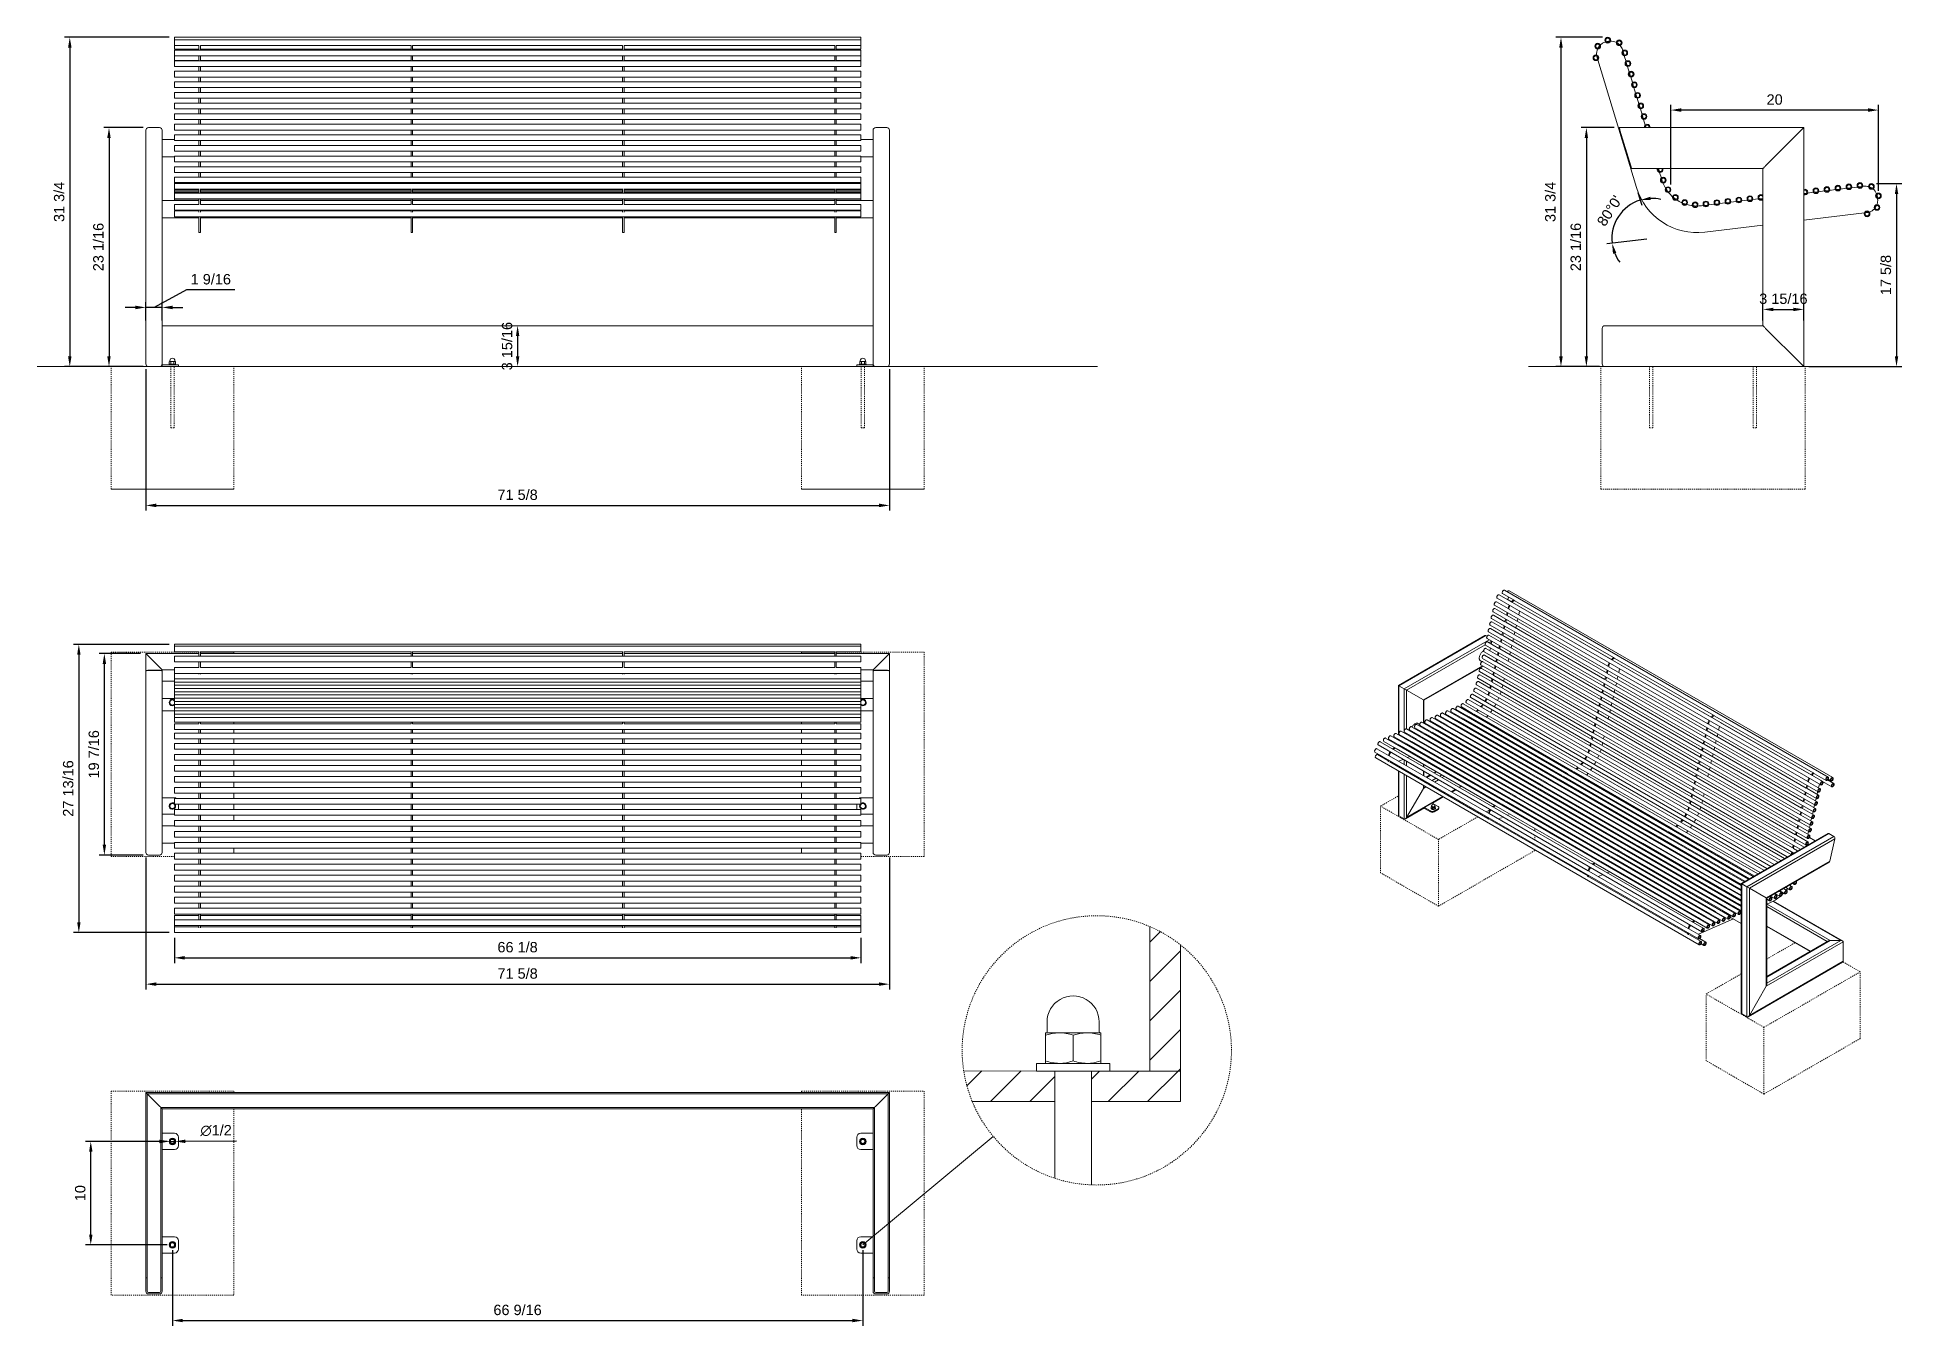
# Model space of a CAD drawing. Header units: inches. Extents: x -2 to 177, y 6 to 130.
import ezdxf

# ---------------------------------------------------------------- set-up
doc = ezdxf.new("R2010")
doc.units = ezdxf.units.IN
doc.header["$PDSIZE"] = -1
doc.linetypes.add('HIDDEN', pattern=[1.905, 1.27, -0.635])
for name, color, linetype, lineweight in [('ZANO_O', 10, 'Continuous', 0), ('ZANO_R', 7, 'Continuous', 0), ('ZANO_R_przerywana', 250, 'HIDDEN', 0), ('ZANO_W', 1, 'Continuous', 0)]:
    doc.layers.add(name, color=color, linetype=linetype, lineweight=lineweight)
doc.styles.get("Standard").update_dxf_attribs({"font": 'ARIALUNI.TTF'})
doc.dimstyles.new('amerykanie', dxfattribs={"dimtxt": 50, "dimasz": 50, "dimexe": 0.5, "dimexo": 0.5, "dimgap": 1, "dimtad": 1, "dimdec": 0, "dimzin": 0, "dimlunit": 5, "dimtxsty": 'Standard', "dimcen": 0.09, "dimclrd": 1, "dimclre": 1, "dimclrt": 1, "dimazin": 0, "dimtfac": 1, "dimtdec": 0, "dimtmove": 0, "dimatfit": 3, "dimfxl": 1, "dimtzin": 0, "dimarcsym": 1})

msp = doc.modelspace()

# ---------------------------------------------------------------- blocks, each defined once
blk = doc.blocks.new('*D372')
at = {"layer": 'Defpoints', "color": 0}
for p in [(10.89, 129.84), (0.81, 98.11), (8.37, 98.11)]:
    blk.add_point(p, dxfattribs=at)
at = {"layer": 'ZANO_W', "color": 1, "lineweight": -2}
for p, q in [((10.39, 129.84), (0.31, 129.84)), ((0.81, 128.84), (0.81, 99.11)), ((7.87, 98.11), (0.31, 98.11))]:
    blk.add_line(p, q, dxfattribs=at)
at = {"layer": 'ZANO_W', "color": 1}
for points in [[(0.98, 128.84), (0.64, 128.84), (0.81, 129.84)], [(0.64, 99.11), (0.98, 99.11), (0.81, 98.11)]]:
    blk.add_solid(points, dxfattribs=at)
at = {"layer": 'ZANO_W', "color": 1, "insert": (-0.21, 113.98), "char_height": 1, "attachment_point": 5, "rotation": 90}
blk.add_mtext('31 3/4', dxfattribs=at)
blk = doc.blocks.new('*D373')
at = {"layer": 'Defpoints', "color": 0}
for p in [(8.14, 98.36), (79.79, 98.36), (79.79, 84.73)]:
    blk.add_point(p, dxfattribs=at)
at = {"layer": 'ZANO_W', "color": 1, "lineweight": -2}
for p, q in [((8.14, 97.86), (8.14, 84.23)), ((79.79, 97.86), (79.79, 84.23)), ((9.14, 84.73), (78.79, 84.73))]:
    blk.add_line(p, q, dxfattribs=at)
at = {"layer": 'ZANO_W', "color": 1}
for points in [[(9.14, 84.9), (9.14, 84.56), (8.14, 84.73)], [(78.79, 84.56), (78.79, 84.9), (79.79, 84.73)]]:
    blk.add_solid(points, dxfattribs=at)
at = {"layer": 'ZANO_W', "color": 1, "insert": (43.96, 85.75), "char_height": 1, "attachment_point": 5}
blk.add_mtext('71 5/8', dxfattribs=at)
blk = doc.blocks.new('*D374')
at = {"layer": 'Defpoints', "color": 0}
for p in [(43.96, 102.05), (43.96, 98.11), (43.96, 98.11)]:
    blk.add_point(p, dxfattribs=at)
at = {"layer": 'ZANO_W', "color": 1, "lineweight": -2}
for p, q in [((43.46, 102.05), (43.46, 102.05)), ((43.96, 101.05), (43.96, 99.11)), ((43.46, 98.11), (43.46, 98.11))]:
    blk.add_line(p, q, dxfattribs=at)
at = {"layer": 'ZANO_W', "color": 1}
for points in [[(44.13, 101.05), (43.8, 101.05), (43.96, 102.05)], [(43.8, 99.11), (44.13, 99.11), (43.96, 98.11)]]:
    blk.add_solid(points, dxfattribs=at)
at = {"layer": 'ZANO_W', "color": 1, "insert": (42.95, 100.08), "char_height": 1, "attachment_point": 5, "rotation": 90}
blk.add_mtext('3 15/16', dxfattribs=at)
blk = doc.blocks.new('*D375')
at = {"layer": 'Defpoints', "color": 0}
for p in [(8.14, 103.81), (8.14, 102.05), (9.71, 102.05)]:
    blk.add_point(p, dxfattribs=at)
at = {"layer": 'ZANO_W', "color": 1, "lineweight": -2}
for p, q in [((8.14, 102.55), (8.14, 104.31)), ((12.06, 105.5), (8.93, 103.81)), ((9.71, 102.55), (9.71, 104.31)), ((16.73, 105.5), (12.06, 105.5)), ((7.14, 103.81), (6.14, 103.81)), ((9.71, 103.81), (8.14, 103.81)), ((10.71, 103.81), (11.71, 103.81))]:
    blk.add_line(p, q, dxfattribs=at)
at = {"layer": 'ZANO_W', "color": 1}
for points in [[(7.14, 103.64), (7.14, 103.98), (8.14, 103.81)], [(10.71, 103.98), (10.71, 103.64), (9.71, 103.81)]]:
    blk.add_solid(points, dxfattribs=at)
at = {"layer": 'ZANO_W', "color": 1, "insert": (14.4, 106.52), "char_height": 1, "attachment_point": 5}
blk.add_mtext('1 9/16', dxfattribs=at)
blk = doc.blocks.new('*D376')
at = {"layer": 'Defpoints', "color": 0}
for p in [(8.39, 121.14), (4.59, 98.11), (8.39, 98.11)]:
    blk.add_point(p, dxfattribs=at)
at = {"layer": 'ZANO_W', "color": 1, "lineweight": -2}
for p, q in [((7.89, 121.14), (4.09, 121.14)), ((4.59, 120.14), (4.59, 99.11)), ((7.89, 98.11), (4.09, 98.11))]:
    blk.add_line(p, q, dxfattribs=at)
at = {"layer": 'ZANO_W', "color": 1}
for points in [[(4.75, 120.14), (4.42, 120.14), (4.59, 121.14)], [(4.42, 99.11), (4.75, 99.11), (4.59, 98.11)]]:
    blk.add_solid(points, dxfattribs=at)
at = {"layer": 'ZANO_W', "color": 1, "insert": (3.57, 109.63), "char_height": 1, "attachment_point": 5, "rotation": 90}
blk.add_mtext('23 1/16', dxfattribs=at)
blk = doc.blocks.new('*D377')
at = {"layer": 'Defpoints', "color": 0}
for p in [(149, 129.84), (144.5, 98.11), (148.72, 98.11)]:
    blk.add_point(p, dxfattribs=at)
at = {"layer": 'ZANO_W', "color": 1, "lineweight": -2}
for p, q in [((148.5, 129.84), (144, 129.84)), ((144.5, 128.84), (144.5, 99.11)), ((148.22, 98.11), (144, 98.11))]:
    blk.add_line(p, q, dxfattribs=at)
at = {"layer": 'ZANO_W', "color": 1}
for points in [[(144.67, 128.84), (144.33, 128.84), (144.5, 129.84)], [(144.33, 99.11), (144.67, 99.11), (144.5, 98.11)]]:
    blk.add_solid(points, dxfattribs=at)
at = {"layer": 'ZANO_W', "color": 1, "insert": (143.48, 113.98), "char_height": 1, "attachment_point": 5, "rotation": 90}
blk.add_mtext('31 3/4', dxfattribs=at)
blk = doc.blocks.new('*D378')
at = {"layer": 'Defpoints', "color": 0}
for p in [(167.9, 103.62), (163.96, 102.05), (167.9, 102.05)]:
    blk.add_point(p, dxfattribs=at)
at = {"layer": 'ZANO_W', "color": 1, "lineweight": -2}
for p, q in [((163.96, 102.55), (163.96, 104.12)), ((164.96, 103.62), (166.9, 103.62)), ((167.9, 102.55), (167.9, 104.12))]:
    blk.add_line(p, q, dxfattribs=at)
at = {"layer": 'ZANO_W', "color": 1}
for points in [[(164.96, 103.78), (164.96, 103.45), (163.96, 103.62)], [(166.9, 103.45), (166.9, 103.78), (167.9, 103.62)]]:
    blk.add_solid(points, dxfattribs=at)
at = {"layer": 'ZANO_W', "color": 1, "insert": (165.93, 104.64), "char_height": 1, "attachment_point": 5}
blk.add_mtext('3 15/16', dxfattribs=at)
blk = doc.blocks.new('*D379')
at = {"layer": 'Defpoints', "color": 0}
for p in [(150.11, 121.14), (146.95, 98.11), (148.72, 98.11)]:
    blk.add_point(p, dxfattribs=at)
at = {"layer": 'ZANO_W', "color": 1, "lineweight": -2}
for p, q in [((149.61, 121.14), (146.45, 121.14)), ((146.95, 120.14), (146.95, 99.11)), ((148.22, 98.11), (146.45, 98.11))]:
    blk.add_line(p, q, dxfattribs=at)
at = {"layer": 'ZANO_W', "color": 1}
for points in [[(147.11, 120.14), (146.78, 120.14), (146.95, 121.14)], [(146.78, 99.11), (147.11, 99.11), (146.95, 98.11)]]:
    blk.add_solid(points, dxfattribs=at)
at = {"layer": 'ZANO_W', "color": 1, "insert": (145.93, 109.63), "char_height": 1, "attachment_point": 5, "rotation": 90}
blk.add_mtext('23 1/16', dxfattribs=at)
blk = doc.blocks.new('*D380')
at = {"layer": 'Defpoints', "color": 0}
for p in [(174.41, 115.74), (167.89, 98.11), (176.83, 98.11)]:
    blk.add_point(p, dxfattribs=at)
at = {"layer": 'ZANO_W', "color": 1, "lineweight": -2}
for p, q in [((174.91, 115.74), (177.33, 115.74)), ((176.83, 114.74), (176.83, 99.11)), ((168.39, 98.11), (177.33, 98.11))]:
    blk.add_line(p, q, dxfattribs=at)
at = {"layer": 'ZANO_W', "color": 1}
for points in [[(177, 114.74), (176.67, 114.74), (176.83, 115.74)], [(176.67, 99.11), (177, 99.11), (176.83, 98.11)]]:
    blk.add_solid(points, dxfattribs=at)
at = {"layer": 'ZANO_W', "color": 1, "insert": (175.81, 106.93), "char_height": 1, "attachment_point": 5, "rotation": 90}
blk.add_mtext('17 5/8', dxfattribs=at)
blk = doc.blocks.new('*D381')
at = {"layer": 'Defpoints', "color": 0}
for p in [(155.09, 122.83), (155.09, 115.15), (175.09, 114.56)]:
    blk.add_point(p, dxfattribs=at)
at = {"layer": 'ZANO_W', "color": 1, "lineweight": -2}
for p, q in [((155.09, 115.65), (155.09, 123.33)), ((174.09, 122.83), (156.09, 122.83)), ((175.09, 115.06), (175.09, 123.33))]:
    blk.add_line(p, q, dxfattribs=at)
at = {"layer": 'ZANO_W', "color": 1}
for points in [[(156.09, 123), (156.09, 122.66), (155.09, 122.83)], [(174.09, 122.66), (174.09, 123), (175.09, 122.83)]]:
    blk.add_solid(points, dxfattribs=at)
at = {"layer": 'ZANO_W', "color": 1, "insert": (165.09, 123.84), "char_height": 1, "attachment_point": 5}
blk.add_mtext('20', dxfattribs=at)
blk = doc.blocks.new('*D382')
at = {"layer": 'Defpoints', "color": 0}
for p in [(148.05, 127.66), (151.78, 115.36), (150.6, 113.26), (163.96, 111.74), (158.35, 111.07)]:
    blk.add_point(p, dxfattribs=at)
at = {"layer": 'ZANO_W', "color": 1, "lineweight": -2}
for p, q in [((151.92, 114.88), (152.29, 113.67)), ((152.77, 110.4), (148.93, 109.93))]:
    blk.add_line(p, q, dxfattribs=at)
for start, end in [(106.8579, 186.8579), (77.1206, 91.9892), (201.7266, 216.5952)]:
    blk.add_arc((153.26, 110.46), 3.86, start, end, dxfattribs=at)
at = {"layer": 'ZANO_W', "color": 1}
for points in [[(153.1, 114.48), (153.16, 114.15), (152.14, 114.15)], [(149.83, 109.07), (149.51, 108.98), (149.43, 109.99)]]:
    blk.add_solid(points, dxfattribs=at)
at = {"layer": 'ZANO_W', "color": 1, "insert": (149.18, 113.12), "char_height": 1, "attachment_point": 5, "rotation": 56.8579}
blk.add_mtext("80%%d0'", dxfattribs=at)
blk = doc.blocks.new('*D383')
at = {"layer": 'Defpoints', "color": 0}
for p in [(10.89, 71.34), (1.68, 43.56), (10.89, 43.56)]:
    blk.add_point(p, dxfattribs=at)
at = {"layer": 'ZANO_W', "color": 1, "lineweight": -2}
for p, q in [((10.39, 71.34), (1.18, 71.34)), ((1.68, 70.34), (1.68, 44.56)), ((10.39, 43.56), (1.18, 43.56))]:
    blk.add_line(p, q, dxfattribs=at)
at = {"layer": 'ZANO_W', "color": 1}
for points in [[(1.85, 70.34), (1.52, 70.34), (1.68, 71.34)], [(1.52, 44.56), (1.85, 44.56), (1.68, 43.56)]]:
    blk.add_solid(points, dxfattribs=at)
at = {"layer": 'ZANO_W', "color": 1, "insert": (0.66, 57.45), "char_height": 1, "attachment_point": 5, "rotation": 90}
blk.add_mtext('27 13/16', dxfattribs=at)
blk = doc.blocks.new('*D384')
at = {"layer": 'Defpoints', "color": 0}
for p in [(4.14, 70.46), (8.14, 70.46), (8.39, 51.03)]:
    blk.add_point(p, dxfattribs=at)
at = {"layer": 'ZANO_W', "color": 1, "lineweight": -2}
for p, q in [((7.64, 70.46), (3.64, 70.46)), ((4.14, 52.03), (4.14, 69.46)), ((7.89, 51.03), (3.64, 51.03))]:
    blk.add_line(p, q, dxfattribs=at)
at = {"layer": 'ZANO_W', "color": 1}
for points in [[(4.31, 69.46), (3.98, 69.46), (4.14, 70.46)], [(3.98, 52.03), (4.31, 52.03), (4.14, 51.03)]]:
    blk.add_solid(points, dxfattribs=at)
at = {"layer": 'ZANO_W', "color": 1, "insert": (3.13, 60.74), "char_height": 1, "attachment_point": 5, "rotation": 90}
blk.add_mtext('19 7/16', dxfattribs=at)
blk = doc.blocks.new('*D385')
at = {"layer": 'Defpoints', "color": 0}
for p in [(10.89, 43.56), (77.04, 43.56), (77.04, 41.13)]:
    blk.add_point(p, dxfattribs=at)
at = {"layer": 'ZANO_W', "color": 1, "lineweight": -2}
for p, q in [((10.89, 43.06), (10.89, 40.63)), ((77.04, 43.06), (77.04, 40.63)), ((11.89, 41.13), (76.04, 41.13))]:
    blk.add_line(p, q, dxfattribs=at)
at = {"layer": 'ZANO_W', "color": 1}
for points in [[(11.89, 41.3), (11.89, 40.96), (10.89, 41.13)], [(76.04, 40.96), (76.04, 41.3), (77.04, 41.13)]]:
    blk.add_solid(points, dxfattribs=at)
at = {"layer": 'ZANO_W', "color": 1, "insert": (43.96, 42.15), "char_height": 1, "attachment_point": 5}
blk.add_mtext('66 1/8', dxfattribs=at)
blk = doc.blocks.new('*D386')
at = {"layer": 'Defpoints', "color": 0}
for p in [(8.14, 51.29), (79.79, 51.29), (79.79, 38.59)]:
    blk.add_point(p, dxfattribs=at)
at = {"layer": 'ZANO_W', "color": 1, "lineweight": -2}
for p, q in [((8.14, 50.79), (8.14, 38.09)), ((79.79, 50.79), (79.79, 38.09)), ((9.14, 38.59), (78.79, 38.59))]:
    blk.add_line(p, q, dxfattribs=at)
at = {"layer": 'ZANO_W', "color": 1}
for points in [[(9.14, 38.76), (9.14, 38.43), (8.14, 38.59)], [(78.79, 38.43), (78.79, 38.76), (79.79, 38.59)]]:
    blk.add_solid(points, dxfattribs=at)
at = {"layer": 'ZANO_W', "color": 1, "insert": (43.96, 39.61), "char_height": 1, "attachment_point": 5}
blk.add_mtext('71 5/8', dxfattribs=at)
blk = doc.blocks.new('*D387')
at = {"layer": 'Defpoints', "color": 0}
for p in [(2.83, 23.44), (10.7, 23.44), (10.7, 13.46)]:
    blk.add_point(p, dxfattribs=at)
at = {"layer": 'ZANO_W', "color": 1, "lineweight": -2}
for p, q in [((10.2, 23.44), (2.33, 23.44)), ((2.83, 14.46), (2.83, 22.44)), ((10.2, 13.46), (2.33, 13.46))]:
    blk.add_line(p, q, dxfattribs=at)
at = {"layer": 'ZANO_W', "color": 1}
for points in [[(3, 22.44), (2.67, 22.44), (2.83, 23.44)], [(2.67, 14.46), (3, 14.46), (2.83, 13.46)]]:
    blk.add_solid(points, dxfattribs=at)
at = {"layer": 'ZANO_W', "color": 1, "insert": (1.82, 18.45), "char_height": 1, "attachment_point": 5, "rotation": 90}
blk.add_mtext('10', dxfattribs=at)
blk = doc.blocks.new('*D388')
at = {"layer": 'Defpoints', "color": 0}
for p in [(10.7, 13.46), (77.23, 13.46), (77.23, 6.17)]:
    blk.add_point(p, dxfattribs=at)
at = {"layer": 'ZANO_W', "color": 1, "lineweight": -2}
for p, q in [((10.7, 12.96), (10.7, 5.67)), ((77.23, 12.96), (77.23, 5.67)), ((11.7, 6.17), (76.23, 6.17))]:
    blk.add_line(p, q, dxfattribs=at)
at = {"layer": 'ZANO_W', "color": 1}
for points in [[(11.7, 6.34), (11.7, 6.01), (10.7, 6.17)], [(76.23, 6.01), (76.23, 6.34), (77.23, 6.17)]]:
    blk.add_solid(points, dxfattribs=at)
at = {"layer": 'ZANO_W', "color": 1, "insert": (43.96, 7.19), "char_height": 1, "attachment_point": 5}
blk.add_mtext('66 9/16', dxfattribs=at)
blk = doc.blocks.new('*D389')
at = {"layer": 'Defpoints', "color": 0}
for p in [(10.44, 23.44), (10.95, 23.44)]:
    blk.add_point(p, dxfattribs=at)
at = {"layer": 'ZANO_W', "color": 1, "lineweight": -2}
for p, q in [((9.44, 23.43), (8.44, 23.42)), ((10.44, 23.44), (10.95, 23.44)), ((16.88, 23.47), (11.95, 23.44))]:
    blk.add_line(p, q, dxfattribs=at)
blk.add_arc((10.7, 23.44), 0.256, 0.3509, 30, dxfattribs=at)
at = {"layer": 'ZANO_W', "color": 1}
for points in [[(9.44, 23.26), (9.44, 23.6), (10.44, 23.44)], [(11.95, 23.61), (11.95, 23.28), (10.95, 23.44)]]:
    blk.add_solid(points, dxfattribs=at)
at = {"layer": 'ZANO_W', "color": 1, "insert": (14.91, 24.48), "char_height": 1, "attachment_point": 5, "rotation": 0.3509}
blk.add_mtext('∅1/2', dxfattribs=at)

# ---------------------------------------------------------------- dimensions: what is measured, and where the dimension line sits
at = {"layer": 'ZANO_W'}
for base, p1, p2, picture, middle in [((0.81109, 98.11061), (10.89433, 129.84413), (8.37043, 98.11061), '*D372', (-0.20801, 113.97737)), ((144.49947, 98.10983), (149.00483, 129.84414), (148.72234, 98.10983), '*D377', (143.48037, 113.97698)), ((4.587809, 98.109821), (8.390406, 121.141167), (8.390406, 98.109821), '*D376', (3.56871, 109.625494)), ((146.945667, 98.109821), (150.109115, 121.141167), (148.724702, 98.109821), '*D379', (145.926567, 109.625494)), ((176.83281, 98.11466), (174.41436, 115.74434), (167.89166, 98.11466), '*D380', (175.81371, 106.9295)), ((1.68176, 43.56114), (10.89433, 71.34274), (10.89433, 43.56114), '*D383', (0.66266, 57.45194)), ((4.1444, 70.45693), (8.39041, 51.03304), (8.13844, 70.45693), '*D384', (3.1253, 60.74499)), ((2.83268, 23.43706), (10.69748, 13.46193), (10.69748, 23.43706), '*D387', (1.82176, 18.44949))]:
    dim = msp.add_linear_dim(base=base, p1=p1, p2=p2, angle=90, dimstyle='amerykanie', override={"dimtxt": 1, "dimasz": 1, "dimgap": 0.5, "dimdec": 4, "dimaunit": 1, "dimadec": 1, "dimtdec": 4, "dimtmove": 1, "dimfrac": 2}, dxfattribs=at)
    dim.commit()
    dim.dimension.update_dxf_attribs({"geometry": picture, "text_midpoint": middle})
dim = msp.add_angular_dim_2l(base=(150.60109, 113.2571), line1=((151.77736, 115.3556), (148.04764, 127.66407)), line2=((163.95952, 111.74172), (158.34611, 111.0666)), dimstyle='amerykanie', override={"dimtxt": 1, "dimasz": 1, "dimgap": 0.5, "dimdec": 4, "dimaunit": 1, "dimadec": 1, "dimtdec": 4, "dimtmove": 1, "dimfrac": 2}, dxfattribs=at)
dim.commit()
dim.dimension.update_dxf_attribs({"geometry": '*D382', "text_midpoint": (149.17677, 113.12278)})
for base, p1, p2, picture, middle in [((155.08866, 122.83088), (175.09282, 114.55963), (155.08866, 115.15042), '*D381', (165.09074, 123.8418)), ((79.79152, 84.73113), (8.13844, 98.36179), (79.79152, 98.36179), '*D373', (43.96498, 85.75023)), ((79.79152, 38.59485), (8.13844, 51.28501), (79.79152, 51.28501), '*D386', (43.96498, 39.61395)), ((77.03563, 41.12979), (10.89433, 43.56114), (77.03563, 43.56114), '*D385', (43.96498, 42.14889)), ((77.23248, 6.17497), (10.69748, 13.46193), (77.23248, 13.46193), '*D388', (43.96498, 7.19407))]:
    dim = msp.add_linear_dim(base=base, p1=p1, p2=p2, dimstyle='amerykanie', override={"dimtxt": 1, "dimasz": 1, "dimgap": 0.5, "dimdec": 4, "dimaunit": 1, "dimadec": 1, "dimtdec": 4, "dimtmove": 1, "dimfrac": 2}, dxfattribs=at)
    dim.commit()
    dim.dimension.update_dxf_attribs({"geometry": picture, "text_midpoint": middle})
for base, p1, p2, picture, middle in [((8.13844, 103.8113), (9.71323, 102.0468), (8.13844, 102.0468), '*D375', (12.56029, 105.50459)), ((167.8965, 103.61789), (163.95952, 102.0468), (167.8965, 102.0468), '*D378', (165.92801, 103.61789))]:
    dim = msp.add_linear_dim(base=base, p1=p1, p2=p2, dimstyle='amerykanie', override={"dimtxt": 1, "dimasz": 1, "dimgap": 0.5, "dimdec": 4, "dimaunit": 1, "dimadec": 1, "dimtdec": 4, "dimtmove": 1, "dimfrac": 2}, dxfattribs=at)
    dim.commit()
    dim.dimension.update_dxf_attribs({"geometry": picture, "text_midpoint": middle, "dimtype": 160})
dim = msp.add_linear_dim(base=(43.96498, 98.10982), p1=(43.96498, 102.0468), p2=(43.96498, 98.10982), angle=90, dimstyle='amerykanie', override={"dimtxt": 1, "dimasz": 1, "dimgap": 0.5, "dimdec": 4, "dimaunit": 1, "dimadec": 1, "dimtdec": 4, "dimtmove": 1, "dimfrac": 2}, dxfattribs=at)
dim.commit()
dim.dimension.update_dxf_attribs({"geometry": '*D374', "text_midpoint": (43.96498, 100.07831), "dimtype": 160})
dim = msp.add_diameter_dim_2p(p1=(10.44158, 23.43549), p2=(10.95338, 23.43862), dimstyle='amerykanie', override={"dimtxt": 1, "dimasz": 1, "dimgap": 0.5, "dimdec": 4, "dimaunit": 1, "dimadec": 1, "dimtdec": 4, "dimtmove": 1, "dimfrac": 2}, dxfattribs=at)
dim.commit()
dim.dimension.update_dxf_attribs({"geometry": '*D389', "text_midpoint": (14.90886, 24.48197)})

# ---------------------------------------------------------------- linework, layer by layer
at = {"layer": 'ZANO_O'}
msp.add_lwpolyline([(77.23248, 13.46193), (89.79558, 23.91317)], dxfattribs=at)
at = {"layer": 'ZANO_R'}
for p, q in [((77.03563, 129.84413), (10.89433, 129.84413)), ((10.89433, 129.84413), (10.89433, 129.58862)), ((77.03563, 129.58862), (10.89433, 129.58862)), ((10.89433, 129.58862), (10.89433, 129.31303)), ((77.03563, 129.84413), (77.03563, 129.58862)), ((77.03563, 129.58862), (77.03563, 129.31303)), ((148.76326, 129.37522), (148.79847, 129.38589)), ((148.88525, 129.41219), (148.95165, 129.43231)), ((10.89433, 129.31303), (10.89433, 129.03744)), ((10.89433, 129.03744), (13.25652, 129.03744)), ((10.89433, 129.03744), (10.89433, 128.71285)), ((10.89433, 128.71285), (13.25652, 128.71285)), ((77.03563, 128.60849), (10.89433, 128.60849)), ((10.89433, 128.60849), (10.89433, 128.3329)), ((10.89433, 128.3329), (10.89433, 128.05731)), ((10.89433, 128.05731), (77.03563, 128.05731)), ((10.89433, 128.05731), (10.89433, 127.86812)), ((10.89433, 127.86812), (10.89433, 127.59253)), ((10.89433, 127.59253), (13.25652, 127.59253)), ((77.03563, 127.58716), (10.89433, 127.58716)), ((10.89433, 127.58716), (10.89433, 127.31157)), ((13.25652, 129.05421), (13.25652, 128.64448)), ((13.25652, 128.64448), (13.25652, 128.60849)), ((13.25652, 128.05731), (13.25652, 127.58716)), ((13.41399, 129.05421), (13.41399, 128.64448)), ((13.41399, 129.03744), (33.68945, 129.03744)), ((13.41399, 128.71285), (33.68945, 128.71285)), ((13.41399, 128.64448), (13.41399, 128.60849)), ((13.41399, 128.05731), (13.41399, 127.58716)), ((13.41399, 127.59253), (33.68945, 127.59253)), ((33.68945, 129.05421), (33.68945, 128.64448)), ((33.68945, 128.64448), (33.68945, 128.60849)), ((33.68945, 128.05731), (33.68945, 127.58716)), ((33.84693, 129.05421), (33.84693, 128.64448)), ((33.84693, 129.03744), (54.08302, 129.03744)), ((33.84693, 128.71285), (54.08302, 128.71285)), ((33.84693, 128.64448), (33.84693, 128.60849)), ((33.84693, 128.05731), (33.84693, 127.58716)), ((33.84693, 127.59253), (54.08302, 127.59253)), ((54.08302, 129.05421), (54.08302, 128.64448)), ((54.08302, 128.64448), (54.08302, 128.60849)), ((54.08302, 128.05731), (54.08302, 127.58716)), ((54.2405, 129.05421), (54.2405, 128.64448)), ((54.2405, 129.03744), (74.51596, 129.03744)), ((54.2405, 128.71285), (74.51596, 128.71285)), ((54.2405, 128.64448), (54.2405, 128.60849)), ((54.2405, 128.05731), (54.2405, 127.58716)), ((54.2405, 127.59253), (74.51596, 127.59253)), ((74.51596, 129.05421), (74.51596, 128.64448)), ((74.51596, 128.64448), (74.51596, 128.60849)), ((74.51596, 128.05731), (74.51596, 127.58716)), ((74.67344, 129.05421), (74.67344, 128.64448)), ((74.67344, 129.03744), (77.03563, 129.03744)), ((74.67344, 128.71285), (77.03563, 128.71285)), ((74.67344, 128.64448), (74.67344, 128.60849)), ((74.67344, 128.05731), (74.67344, 127.58716)), ((74.67344, 127.59253), (77.03563, 127.59253)), ((77.03563, 129.31303), (77.03563, 129.03744)), ((77.03563, 129.03744), (77.03563, 128.71285)), ((77.03563, 128.60849), (77.03563, 128.3329)), ((77.03563, 128.3329), (77.03563, 128.05731)), ((77.03563, 128.05731), (77.03563, 127.86812)), ((77.03563, 127.86812), (77.03563, 127.59253)), ((77.03563, 127.58716), (77.03563, 127.31157)), ((148.0211, 127.75165), (147.97543, 127.90237)), ((151.77736, 115.3556), (148.04764, 127.66407)), ((150.4245, 128.64448), (150.45709, 128.53694)), ((150.48363, 128.44936), (150.57497, 128.14793)), ((150.60151, 128.06035), (150.76657, 127.51562)), ((10.89433, 127.31157), (10.89433, 127.03599)), ((10.89433, 127.03599), (77.03563, 127.03599)), ((77.03563, 126.56584), (10.89433, 126.56584)), ((10.89433, 126.56584), (10.89433, 126.29025)), ((10.89433, 126.29025), (10.89433, 126.01466)), ((10.89433, 126.01466), (77.03563, 126.01466)), ((13.25652, 127.03599), (13.25652, 126.56584)), ((13.25652, 126.01466), (13.25652, 125.54451)), ((13.41399, 127.03599), (13.41399, 126.56584)), ((13.41399, 126.01466), (13.41399, 125.54451)), ((33.68945, 127.03599), (33.68945, 126.56584)), ((33.68945, 126.01466), (33.68945, 125.54451)), ((33.84693, 127.03599), (33.84693, 126.56584)), ((33.84693, 126.01466), (33.84693, 125.54451)), ((54.08302, 127.03599), (54.08302, 126.56584)), ((54.08302, 126.01466), (54.08302, 125.54451)), ((54.2405, 127.03599), (54.2405, 126.56584)), ((54.2405, 126.01466), (54.2405, 125.54451)), ((74.51596, 127.03599), (74.51596, 126.56584)), ((74.51596, 126.01466), (74.51596, 125.54451)), ((74.67344, 127.03599), (74.67344, 126.56584)), ((74.67344, 126.01466), (74.67344, 125.54451)), ((77.03563, 127.31157), (77.03563, 127.03599)), ((77.03563, 126.56584), (77.03563, 126.29025)), ((77.03563, 126.29025), (77.03563, 126.01466)), ((150.79311, 127.42803), (150.88445, 127.12661)), ((150.91099, 127.03902), (151.07605, 126.49429)), ((151.10259, 126.40671), (151.19393, 126.10529)), ((151.22047, 126.0177), (151.38554, 125.47297)), ((77.03563, 125.54451), (10.89433, 125.54451)), ((10.89433, 125.54451), (10.89433, 125.26893)), ((10.89433, 125.26893), (10.89433, 124.99334)), ((10.89433, 124.99334), (77.03563, 124.99334)), ((77.03563, 124.52319), (10.89433, 124.52319)), ((10.89433, 124.52319), (10.89433, 124.2476)), ((10.89433, 124.2476), (10.89433, 123.97201)), ((10.89433, 123.97201), (77.03563, 123.97201)), ((13.25652, 124.99334), (13.25652, 124.52319)), ((13.25652, 123.97201), (13.25652, 123.50187)), ((13.41399, 124.99334), (13.41399, 124.52319)), ((13.41399, 123.97201), (13.41399, 123.50187)), ((33.68945, 124.99334), (33.68945, 124.52319)), ((33.68945, 123.97201), (33.68945, 123.50187)), ((33.84693, 124.99334), (33.84693, 124.52319)), ((33.84693, 123.97201), (33.84693, 123.50187)), ((54.08302, 124.99334), (54.08302, 124.52319)), ((54.08302, 123.97201), (54.08302, 123.50187)), ((54.2405, 124.99334), (54.2405, 124.52319)), ((54.2405, 123.97201), (54.2405, 123.50187)), ((74.51596, 124.99334), (74.51596, 124.52319)), ((74.51596, 123.97201), (74.51596, 123.50187)), ((74.67344, 124.99334), (74.67344, 124.52319)), ((74.67344, 123.97201), (74.67344, 123.50187)), ((77.03563, 125.54451), (77.03563, 125.26893)), ((77.03563, 125.26893), (77.03563, 124.99334)), ((77.03563, 124.52319), (77.03563, 124.2476)), ((77.03563, 124.2476), (77.03563, 123.97201)), ((151.41208, 125.38539), (151.50341, 125.08396)), ((151.52995, 124.99638), (151.69502, 124.45165)), ((151.72156, 124.36406), (151.8129, 124.06264)), ((151.83944, 123.97505), (152.0045, 123.43032)), ((77.03563, 123.50187), (10.89433, 123.50187)), ((10.89433, 123.50187), (10.89433, 123.22628)), ((10.89433, 123.22628), (10.89433, 122.95069)), ((10.89433, 122.95069), (77.03563, 122.95069)), ((77.03563, 122.48054), (10.89433, 122.48054)), ((10.89433, 122.48054), (10.89433, 122.20496)), ((10.89433, 122.20496), (10.89433, 121.92937)), ((13.25652, 122.95069), (13.25652, 122.48054)), ((13.41399, 122.95069), (13.41399, 122.48054)), ((33.68945, 122.95069), (33.68945, 122.48054)), ((33.84693, 122.95069), (33.84693, 122.48054)), ((54.08302, 122.95069), (54.08302, 122.48054)), ((54.2405, 122.95069), (54.2405, 122.48054)), ((74.51596, 122.95069), (74.51596, 122.48054)), ((74.67344, 122.95069), (74.67344, 122.48054)), ((77.03563, 123.50187), (77.03563, 123.22628)), ((77.03563, 123.22628), (77.03563, 122.95069)), ((77.03563, 122.48054), (77.03563, 122.20496)), ((77.03563, 122.20496), (77.03563, 121.92937)), ((152.03104, 123.34274), (152.12238, 123.04131)), ((152.14892, 122.95373), (152.31398, 122.409)), ((152.34052, 122.32141), (152.43186, 122.01999)), ((8.13844, 98.36179), (8.13844, 120.8892)), ((9.46127, 121.14117), (8.3904, 121.14117)), ((9.71323, 98.36179), (9.71323, 120.8892)), ((10.89433, 121.92937), (77.03563, 121.92937)), ((77.03563, 121.45922), (10.89433, 121.45922)), ((10.89433, 121.45922), (10.89433, 121.18363)), ((10.89433, 121.18363), (10.89433, 120.90804)), ((10.89433, 120.90804), (77.03563, 120.90804)), ((77.03563, 120.4379), (10.89433, 120.4379)), ((10.89433, 120.4379), (10.89433, 120.16231)), ((13.25652, 121.92937), (13.25652, 121.45922)), ((13.25652, 120.90804), (13.25652, 120.4379)), ((13.41399, 121.92937), (13.41399, 121.45922)), ((13.41399, 120.90804), (13.41399, 120.4379)), ((33.68945, 121.92937), (33.68945, 121.45922)), ((33.68945, 120.90804), (33.68945, 120.4379)), ((33.84693, 121.92937), (33.84693, 121.45922)), ((33.84693, 120.90804), (33.84693, 120.4379)), ((54.08302, 121.92937), (54.08302, 121.45922)), ((54.08302, 120.90804), (54.08302, 120.4379)), ((54.2405, 121.92937), (54.2405, 121.45922)), ((54.2405, 120.90804), (54.2405, 120.4379)), ((74.51596, 121.92937), (74.51596, 121.45922)), ((74.51596, 120.90804), (74.51596, 120.4379)), ((74.67344, 121.92937), (74.67344, 121.45922)), ((74.67344, 120.90804), (74.67344, 120.4379)), ((77.03563, 121.45922), (77.03563, 121.18363)), ((77.03563, 121.18363), (77.03563, 120.90804)), ((77.03563, 120.4379), (77.03563, 120.16231)), ((78.21672, 98.36179), (78.21672, 120.8892)), ((79.53955, 121.14117), (78.46869, 121.14117)), ((79.79151, 98.36179), (79.79151, 120.8892)), ((150.12716, 121.08162), (150.07064, 121.06449)), ((150.10489, 120.95146), (150.07064, 121.06449)), ((150.16141, 120.96858), (150.10489, 120.95146)), ((151.19284, 117.36111), (150.10489, 120.95146)), ((167.8965, 121.14117), (150.10912, 121.14117)), ((151.22575, 117.45615), (150.18547, 120.8892)), ((152.4584, 121.93241), (152.62346, 121.38768)), ((152.65, 121.30009), (152.69816, 121.14117)), ((153.00556, 121.18363), (153.00092, 121.14117)), ((153.0843, 121.18363), (153.08101, 121.14117)), ((167.64454, 120.8892), (164.21149, 117.45615)), ((167.8965, 98.10982), (167.8965, 121.14117)), ((10.89433, 119.98514), (9.71323, 119.98514)), ((10.89433, 120.16231), (10.89433, 119.88672)), ((10.89433, 119.88672), (77.03563, 119.88672)), ((77.03563, 119.41657), (10.89433, 119.41657)), ((10.89433, 119.41657), (10.89433, 119.14098)), ((10.89433, 119.14098), (10.89433, 118.86539)), ((10.89433, 118.86539), (77.03563, 118.86539)), ((13.25652, 119.88672), (13.25652, 119.41657)), ((13.25652, 118.86539), (13.25652, 118.39525)), ((13.41399, 119.88672), (13.41399, 119.41657)), ((13.41399, 118.86539), (13.41399, 118.39525)), ((33.68945, 119.88672), (33.68945, 119.41657)), ((33.68945, 118.86539), (33.68945, 118.39525)), ((33.84693, 119.88672), (33.84693, 119.41657)), ((33.84693, 118.86539), (33.84693, 118.39525)), ((54.08302, 119.88672), (54.08302, 119.41657)), ((54.08302, 118.86539), (54.08302, 118.39525)), ((54.2405, 119.88672), (54.2405, 119.41657)), ((54.2405, 118.86539), (54.2405, 118.39525)), ((74.51596, 119.88672), (74.51596, 119.41657)), ((74.51596, 118.86539), (74.51596, 118.39525)), ((74.67344, 119.88672), (74.67344, 119.41657)), ((74.67344, 118.86539), (74.67344, 118.39525)), ((77.03563, 120.16231), (77.03563, 119.88672)), ((78.21672, 119.98514), (77.03563, 119.98514)), ((77.03563, 119.41657), (77.03563, 119.14098)), ((77.03563, 119.14098), (77.03563, 118.86539)), ((9.71323, 118.31586), (10.89433, 118.31586)), ((77.03563, 118.39525), (10.89433, 118.39525)), ((10.89433, 118.39525), (10.89433, 118.11966)), ((10.89433, 118.11966), (10.89433, 117.84407)), ((10.89433, 117.84407), (77.03563, 117.84407)), ((77.03563, 117.37392), (10.89433, 117.37392)), ((10.89433, 117.37392), (10.89433, 117.09834)), ((10.89433, 117.09834), (10.89433, 116.82275)), ((10.89433, 116.82275), (77.03563, 116.82275)), ((13.25652, 117.84407), (13.25652, 117.37392)), ((13.25652, 116.82275), (13.25652, 116.35457)), ((13.41399, 117.84407), (13.41399, 117.37392)), ((13.41399, 116.82275), (13.41399, 116.35457)), ((33.68945, 117.84407), (33.68945, 117.37392)), ((33.68945, 116.82275), (33.68945, 116.35457)), ((33.84693, 117.84407), (33.84693, 117.37392)), ((33.84693, 116.82275), (33.84693, 116.35457)), ((54.08302, 117.84407), (54.08302, 117.37392)), ((54.08302, 116.82275), (54.08302, 116.35457)), ((54.2405, 117.84407), (54.2405, 117.37392)), ((54.2405, 116.82275), (54.2405, 116.35457)), ((74.51596, 117.84407), (74.51596, 117.37392)), ((74.51596, 116.82275), (74.51596, 116.35457)), ((74.67344, 117.84407), (74.67344, 117.37392)), ((74.67344, 116.82275), (74.67344, 116.35457)), ((77.03563, 118.39525), (77.03563, 118.11966)), ((77.03563, 118.31586), (78.21672, 118.31586)), ((77.03563, 118.11966), (77.03563, 117.84407)), ((77.03563, 117.37392), (77.03563, 117.09834)), ((77.03563, 117.09834), (77.03563, 116.82275)), ((151.24936, 117.37824), (151.19284, 117.36111)), ((151.2271, 117.24808), (151.19284, 117.36111)), ((151.28361, 117.26521), (151.2271, 117.24808)), ((163.95952, 117.20418), (151.3021, 117.20418)), ((153.89115, 117.20418), (153.97927, 116.91337)), ((154.00581, 116.82579), (154.17038, 116.28269)), ((163.95952, 102.0468), (163.95952, 117.20418)), ((77.03563, 116.35457), (10.89433, 116.35457)), ((10.89433, 116.35457), (10.89433, 116.07898)), ((10.89433, 116.07898), (10.89433, 115.83745)), ((77.03563, 115.83745), (10.89433, 115.83745)), ((10.89433, 115.83745), (10.89433, 115.74434)), ((77.03563, 115.74434), (10.89433, 115.74434)), ((10.89433, 115.74434), (10.89433, 115.46875)), ((10.89433, 115.46875), (10.89433, 115.19316)), ((10.89433, 115.19316), (13.25652, 115.19316)), ((10.89433, 115.19316), (10.89433, 115.15885)), ((10.89433, 115.15885), (13.25652, 115.15885)), ((10.89433, 115.15885), (10.89433, 115.03142)), ((10.89433, 115.03142), (13.25652, 115.03142)), ((10.89433, 115.03142), (10.89433, 114.90399)), ((13.25652, 115.23405), (13.25652, 114.83522)), ((13.41399, 115.23405), (13.41399, 114.83522)), ((13.41399, 115.19316), (33.68945, 115.19316)), ((13.41399, 115.15885), (33.68945, 115.15885)), ((13.41399, 115.03142), (33.68945, 115.03142)), ((33.68945, 115.23405), (33.68945, 114.83522)), ((33.84693, 115.23405), (33.84693, 114.83522)), ((33.84693, 115.19316), (54.08302, 115.19316)), ((33.84693, 115.15885), (54.08302, 115.15885)), ((33.84693, 115.03142), (54.08302, 115.03142)), ((54.08302, 115.23405), (54.08302, 114.83522)), ((54.2405, 115.23405), (54.2405, 114.83522)), ((54.2405, 115.19316), (74.51596, 115.19316)), ((54.2405, 115.15885), (74.51596, 115.15885)), ((54.2405, 115.03142), (74.51596, 115.03142)), ((74.51596, 115.23405), (74.51596, 114.83522)), ((74.67344, 115.23405), (74.67344, 114.83522)), ((74.67344, 115.19316), (77.03563, 115.19316)), ((74.67344, 115.15885), (77.03563, 115.15885)), ((74.67344, 115.03142), (77.03563, 115.03142)), ((77.03563, 116.35457), (77.03563, 116.07898)), ((77.03563, 116.07898), (77.03563, 115.83745)), ((77.03563, 115.83745), (77.03563, 115.74434)), ((77.03563, 115.74434), (77.03563, 115.46875)), ((77.03563, 115.46875), (77.03563, 115.19316)), ((77.03563, 115.19316), (77.03563, 115.15885)), ((77.03563, 115.15885), (77.03563, 115.03142)), ((77.03563, 115.03142), (77.03563, 114.90399)), ((154.19696, 116.19498), (154.22643, 116.09772)), ((154.22643, 116.09772), (154.29589, 115.89153)), ((169.32604, 114.96462), (169.89116, 115.03258)), ((169.98202, 115.04351), (170.29473, 115.08112)), ((170.38559, 115.09204), (170.95071, 115.16001)), ((171.04157, 115.17094), (171.35428, 115.20855)), ((171.44514, 115.21947), (172.01026, 115.28744)), ((172.10112, 115.29837), (172.41382, 115.33598)), ((172.50469, 115.3469), (173.06981, 115.41487)), ((173.16067, 115.4258), (173.47337, 115.46341)), ((173.56423, 115.47433), (173.6758, 115.48775)), ((13.25652, 114.10184), (9.71323, 114.10184)), ((10.89433, 114.90399), (13.25652, 114.90399)), ((10.89433, 114.90399), (10.89433, 114.83522)), ((77.03563, 114.83522), (10.89433, 114.83522)), ((10.89433, 114.83522), (10.89433, 114.55963)), ((10.89433, 114.55963), (10.89433, 114.28404)), ((10.89433, 114.28404), (77.03563, 114.28404)), ((10.89433, 114.28404), (10.89433, 114.26684)), ((10.89433, 114.26684), (13.25652, 114.26684)), ((10.89433, 114.26684), (10.89433, 114.13941)), ((10.89433, 114.13941), (13.25652, 114.13941)), ((10.89433, 114.13941), (10.89433, 114.10184)), ((13.25652, 113.7189), (10.89433, 113.7189)), ((10.89433, 113.7189), (10.89433, 113.44331)), ((10.89433, 113.44331), (10.89433, 113.16772)), ((13.25652, 114.28404), (13.25652, 114.2607)), ((13.25652, 114.2607), (13.25652, 113.7189)), ((13.41399, 114.90399), (33.68945, 114.90399)), ((13.41399, 114.28404), (13.41399, 114.2607)), ((13.41399, 114.26684), (33.68945, 114.26684)), ((13.41399, 114.2607), (13.41399, 113.7189)), ((13.41399, 114.13941), (33.68945, 114.13941)), ((33.68945, 114.10184), (13.41399, 114.10184)), ((33.68945, 113.7189), (13.41399, 113.7189)), ((33.68945, 114.28404), (33.68945, 114.2607)), ((33.68945, 114.2607), (33.68945, 113.7189)), ((33.84693, 114.90399), (54.08302, 114.90399)), ((33.84693, 114.28404), (33.84693, 114.2607)), ((33.84693, 114.26684), (54.08302, 114.26684)), ((33.84693, 114.2607), (33.84693, 113.7189)), ((33.84693, 114.13941), (54.08302, 114.13941)), ((54.08302, 114.10184), (33.84693, 114.10184)), ((54.08302, 113.7189), (33.84693, 113.7189)), ((54.08302, 114.28404), (54.08302, 114.2607)), ((54.08302, 114.2607), (54.08302, 113.7189)), ((54.2405, 114.90399), (74.51596, 114.90399)), ((54.2405, 114.28404), (54.2405, 114.2607)), ((54.2405, 114.26684), (74.51596, 114.26684)), ((54.2405, 114.2607), (54.2405, 113.7189)), ((54.2405, 114.13941), (74.51596, 114.13941)), ((74.51596, 114.10184), (54.2405, 114.10184)), ((74.51596, 113.7189), (54.2405, 113.7189)), ((74.51596, 114.28404), (74.51596, 114.2607)), ((74.51596, 114.2607), (74.51596, 113.7189)), ((74.67344, 114.90399), (77.03563, 114.90399)), ((74.67344, 114.28404), (74.67344, 114.2607)), ((74.67344, 114.26684), (77.03563, 114.26684)), ((74.67344, 114.2607), (74.67344, 113.7189)), ((74.67344, 114.13941), (77.03563, 114.13941)), ((78.21672, 114.10184), (74.67344, 114.10184)), ((77.03563, 113.7189), (74.67344, 113.7189)), ((77.03563, 114.90399), (77.03563, 114.83522)), ((77.03563, 114.83522), (77.03563, 114.55963)), ((77.03563, 114.55963), (77.03563, 114.28404)), ((77.03563, 114.28404), (77.03563, 114.26684)), ((77.03563, 114.26684), (77.03563, 114.13941)), ((77.03563, 114.13941), (77.03563, 114.10184)), ((77.03563, 113.7189), (77.03563, 113.44331)), ((77.03563, 113.44331), (77.03563, 113.16772)), ((158.04054, 113.60733), (158.23612, 113.63086)), ((158.32699, 113.64178), (158.63969, 113.67939)), ((158.73056, 113.69032), (159.29567, 113.75828)), ((159.38654, 113.76921), (159.69924, 113.80682)), ((159.7901, 113.81775), (160.35522, 113.88571)), ((160.44608, 113.89664), (160.75879, 113.93425)), ((160.84965, 113.94518), (161.41477, 114.01314)), ((161.50563, 114.02407), (161.81834, 114.06168)), ((161.9092, 114.07261), (162.47432, 114.14057)), ((162.56518, 114.1515), (162.87789, 114.18911)), ((162.96875, 114.20004), (163.53387, 114.268)), ((163.62473, 114.27893), (163.93744, 114.31654)), ((167.8965, 114.79269), (168.17563, 114.82626)), ((168.26649, 114.83719), (168.83161, 114.90515)), ((168.92247, 114.91608), (169.23518, 114.95369)), ((174.98948, 114.45614), (174.99776, 114.38725)), ((175.00859, 114.29723), (175.01298, 114.2607)), ((9.71323, 112.43256), (13.25652, 112.43256)), ((10.89433, 113.16772), (77.03563, 113.16772)), ((13.25652, 113.10535), (10.89433, 113.10535)), ((10.89433, 113.10535), (10.89433, 112.55417)), ((10.89433, 112.55417), (77.03563, 112.55417)), ((13.25652, 113.16772), (13.25652, 112.99892)), ((13.25652, 112.55417), (13.25652, 111.0666)), ((13.41399, 113.16772), (13.41399, 112.99892)), ((33.68945, 113.10535), (13.41399, 113.10535)), ((13.41399, 112.55417), (13.41399, 111.0666)), ((13.41399, 112.43256), (33.68945, 112.43256)), ((33.68945, 113.16772), (33.68945, 112.99892)), ((33.68945, 112.55417), (33.68945, 111.0666)), ((33.84693, 113.16772), (33.84693, 112.99892)), ((54.08302, 113.10535), (33.84693, 113.10535)), ((33.84693, 112.55417), (33.84693, 111.0666)), ((33.84693, 112.43256), (54.08302, 112.43256)), ((54.08302, 113.16772), (54.08302, 112.99892)), ((54.08302, 112.55417), (54.08302, 111.0666)), ((54.2405, 113.16772), (54.2405, 112.99892)), ((74.51596, 113.10535), (54.2405, 113.10535)), ((54.2405, 112.55417), (54.2405, 111.0666)), ((54.2405, 112.43256), (74.51596, 112.43256)), ((74.51596, 113.16772), (74.51596, 112.99892)), ((74.51596, 112.55417), (74.51596, 111.0666)), ((74.67344, 113.16772), (74.67344, 112.99892)), ((77.03563, 113.10535), (74.67344, 113.10535)), ((74.67344, 112.55417), (74.67344, 111.0666)), ((74.67344, 112.43256), (78.21672, 112.43256)), ((77.03563, 113.10535), (77.03563, 112.55417)), ((163.95952, 111.74172), (158.34611, 111.0666)), ((173.73416, 112.91729), (167.8965, 112.21521)), ((173.98137, 112.94702), (173.82502, 112.92822)), ((13.25652, 111.0666), (13.25652, 111.02294)), ((13.25652, 111.02294), (13.41399, 111.02294)), ((13.41399, 111.0666), (13.41399, 111.02294)), ((33.68945, 111.0666), (33.68945, 111.02294)), ((33.68945, 111.02294), (33.84693, 111.02294)), ((33.84693, 111.0666), (33.84693, 111.02294)), ((54.08302, 111.0666), (54.08302, 111.02294)), ((54.08302, 111.02294), (54.2405, 111.02294)), ((54.2405, 111.0666), (54.2405, 111.02294)), ((74.51596, 111.0666), (74.51596, 111.02294)), ((74.51596, 111.02294), (74.67344, 111.02294)), ((74.67344, 111.0666), (74.67344, 111.02294)), ((148.47262, 101.79484), (148.47262, 98.36179)), ((163.95952, 102.0468), (148.72458, 102.0468)), ((164.21149, 101.79484), (167.64454, 98.36179)), ((99.83765, 98.10982), (-2.32129, 98.10982)), ((16.60295, 98.10982), (4.792, 98.10982)), ((4.792, 98.10982), (16.60295, 98.10982)), ((9.71323, 98.2673), (9.71323, 98.10982)), ((9.71323, 98.2673), (10.89433, 98.2673)), ((10.38252, 98.33029), (10.38252, 98.2673)), ((10.38252, 98.33029), (11.01244, 98.33029)), ((10.44157, 98.5862), (10.40199, 98.56334)), ((10.40199, 98.56334), (10.47586, 98.5862)), ((10.40199, 98.56334), (10.40199, 98.35315)), ((10.40199, 98.35315), (10.44157, 98.33029)), ((10.47586, 98.5862), (10.44157, 98.5862)), ((10.45142, 98.67478), (10.45142, 98.59092)), ((10.69748, 98.5862), (10.47586, 98.5862)), ((10.54973, 98.35315), (10.47586, 98.33029)), ((10.54, 98.10982), (10.8532, 98.10982)), ((10.54, 98.10982), (10.8532, 98.10982)), ((10.54973, 98.56334), (10.54973, 98.35315)), ((10.9191, 98.5862), (10.69748, 98.5862)), ((10.84522, 98.56334), (10.9191, 98.5862)), ((10.84522, 98.56334), (10.84522, 98.35315)), ((10.89433, 98.2673), (11.28802, 98.2673)), ((10.95338, 98.5862), (10.9191, 98.5862)), ((10.99297, 98.35315), (10.9191, 98.33029)), ((10.94354, 98.59092), (10.94354, 98.67478)), ((10.99297, 98.56334), (10.95338, 98.5862)), ((10.95338, 98.33029), (10.99297, 98.35315)), ((10.99297, 98.56334), (10.99297, 98.35315)), ((11.01244, 98.2673), (11.01244, 98.33029)), ((11.28802, 98.2673), (11.28802, 98.10982)), ((16.60295, 98.10982), (71.327, 98.10982)), ((83.13795, 98.10982), (71.327, 98.10982)), ((71.327, 98.10982), (83.13795, 98.10982)), ((76.64193, 98.2673), (76.64193, 98.10982)), ((76.64193, 98.2673), (77.03563, 98.2673)), ((76.91752, 98.33029), (76.91752, 98.2673)), ((76.91752, 98.33029), (77.54744, 98.33029)), ((76.97657, 98.5862), (76.93698, 98.56334)), ((76.93698, 98.56334), (77.01086, 98.5862)), ((76.93698, 98.56334), (76.93698, 98.35315)), ((76.93698, 98.35315), (76.97657, 98.33029)), ((77.01086, 98.5862), (76.97657, 98.5862)), ((76.98642, 98.67478), (76.98642, 98.59092)), ((77.23248, 98.5862), (77.01086, 98.5862)), ((77.08473, 98.35315), (77.01086, 98.33029)), ((77.03563, 98.2673), (78.21672, 98.2673)), ((77.075, 98.10982), (77.3882, 98.10982)), ((77.075, 98.10982), (77.3882, 98.10982)), ((77.08473, 98.56334), (77.08473, 98.35315)), ((77.4541, 98.5862), (77.23248, 98.5862)), ((77.38022, 98.56334), (77.4541, 98.5862)), ((77.38022, 98.56334), (77.38022, 98.35315)), ((77.48838, 98.5862), (77.4541, 98.5862)), ((77.52797, 98.35315), (77.4541, 98.33029)), ((77.47854, 98.59092), (77.47854, 98.67478)), ((77.52797, 98.56334), (77.48838, 98.5862)), ((77.48838, 98.33029), (77.52797, 98.35315)), ((77.52797, 98.56334), (77.52797, 98.35315)), ((77.54744, 98.2673), (77.54744, 98.33029)), ((78.21672, 98.2673), (78.21672, 98.10982)), ((83.13795, 98.10982), (94.77864, 98.10982)), ((148.3421, 98.10982), (141.3855, 98.10982)), ((145.49625, 98.10982), (175.32558, 98.10982)), ((168.02702, 98.10982), (148.3421, 98.10982)), ((148.3421, 98.10982), (168.02702, 98.10982)), ((153.03996, 98.10982), (153.35403, 98.10982)), ((163.01509, 98.10982), (163.32917, 98.10982)), ((138.35518, 75.79036), (169.53448, 57.79093)), ((169.7182, 58.10916), (138.53889, 76.10859)), ((138.87618, 76.23022), (139.93819, 75.61714)), ((170.2392, 58.54902), (139.05989, 76.54845)), ((139.41473, 75.61547), (139.72178, 75.43822)), ((170.69385, 58.4957), (139.51454, 76.49513)), ((140.06397, 75.54453), (149.57037, 70.0566)), ((137.81248, 73.83158), (168.99178, 55.83215)), ((137.95837, 74.47177), (169.13768, 56.47234)), ((139.10525, 73.50956), (137.99619, 74.14981)), ((138.10426, 75.11196), (169.28357, 57.11253)), ((139.25114, 74.14975), (138.14208, 74.79)), ((139.39704, 74.78994), (138.28797, 75.43019)), ((139.1657, 73.7748), (139.1052, 73.50934)), ((139.23993, 73.73194), (139.17944, 73.46649)), ((139.31159, 74.41498), (139.25109, 74.14954)), ((139.38582, 74.37213), (139.32533, 74.10668)), ((148.88332, 68.58921), (139.32986, 74.10431)), ((139.41235, 74.85713), (139.39699, 74.78973)), ((139.48658, 74.81428), (139.41235, 74.85713)), ((139.48658, 74.81428), (139.47122, 74.74687)), ((149.02921, 69.2294), (139.47575, 74.7445)), ((140.29279, 73.54842), (140.35324, 73.81365)), ((140.43868, 74.18861), (140.51903, 74.54119)), ((140.60252, 74.92978), (149.35395, 69.87768)), ((140.60448, 74.91615), (140.607, 74.92719)), ((137.17259, 72.18493), (128.83286, 67.3705)), ((128.88206, 67.34211), (137.26712, 72.1827)), ((137.37366, 72.12119), (137.26712, 72.1827)), ((137.3748, 71.91101), (168.55411, 53.91158)), ((137.52069, 72.5512), (168.7, 54.55177)), ((138.66758, 71.58899), (137.55851, 72.22924)), ((137.66658, 73.19139), (168.84589, 55.19196)), ((138.81347, 72.22918), (137.7044, 72.86943)), ((138.95936, 72.86937), (137.8503, 73.50962)), ((138.87391, 72.49442), (138.81342, 72.22897)), ((138.94815, 72.45156), (138.88766, 72.18611)), ((148.44565, 66.66864), (138.89219, 72.18374)), ((139.0198, 73.13461), (138.95931, 72.86916)), ((139.09404, 73.09175), (139.03355, 72.8263)), ((148.59154, 67.30883), (139.03808, 72.82393)), ((148.73743, 67.94902), (139.18397, 73.46412)), ((139.85512, 71.62785), (139.91556, 71.89309)), ((140.00101, 72.26804), (140.06145, 72.53327)), ((140.1469, 72.90823), (140.20734, 73.17346)), ((8.13844, 70.45693), (13.25652, 70.45693)), ((8.13844, 68.74408), (8.13844, 70.45693)), ((9.46127, 69.13411), (8.3904, 70.20497)), ((77.03563, 71.34274), (10.89433, 71.34274)), ((10.89433, 71.34274), (10.89433, 71.16476)), ((77.03563, 71.16476), (10.89433, 71.16476)), ((10.89433, 71.16476), (10.89433, 70.61358)), ((10.89433, 70.61358), (13.25652, 70.61358)), ((77.03563, 70.2003), (10.89433, 70.2003)), ((10.89433, 70.2003), (10.89433, 69.64913)), ((13.25652, 70.63756), (13.25652, 70.2003)), ((13.41399, 70.63756), (13.41399, 70.2003)), ((13.41399, 70.61358), (33.68945, 70.61358)), ((13.41399, 70.58744), (16.60295, 70.58744)), ((13.41399, 70.45693), (33.68945, 70.45693)), ((16.60295, 70.58744), (16.60295, 70.45693)), ((33.68945, 70.63756), (33.68945, 70.2003)), ((33.84693, 70.63756), (33.84693, 70.2003)), ((33.84693, 70.61358), (54.08302, 70.61358)), ((33.84693, 70.45693), (54.08302, 70.45693)), ((54.08302, 70.63756), (54.08302, 70.2003)), ((54.2405, 70.63756), (54.2405, 70.2003)), ((54.2405, 70.61358), (74.51596, 70.61358)), ((54.2405, 70.45693), (74.51596, 70.45693)), ((71.327, 70.45693), (71.327, 70.58744)), ((71.327, 70.58744), (74.51596, 70.58744)), ((74.51596, 70.63756), (74.51596, 70.2003)), ((74.67344, 70.63756), (74.67344, 70.2003)), ((74.67344, 70.61358), (77.03563, 70.61358)), ((74.67344, 70.45693), (79.79151, 70.45693)), ((77.03563, 71.34274), (77.03563, 71.16476)), ((77.03563, 71.16476), (77.03563, 70.61358)), ((77.03563, 70.2003), (77.03563, 69.64913)), ((79.53955, 70.20497), (78.46869, 69.13411)), ((79.79151, 70.45693), (79.79151, 68.74408)), ((129.38687, 67.05069), (137.59046, 71.78652)), ((129.62442, 66.91353), (137.20747, 71.29112)), ((137.08302, 70.63063), (168.26233, 52.6312)), ((138.2299, 69.66842), (137.12084, 70.30867)), ((137.22891, 71.27082), (168.40822, 53.27139)), ((138.3758, 70.30861), (137.26673, 70.94886)), ((138.52169, 70.9488), (137.41262, 71.58905)), ((137.56809, 71.49931), (137.82803, 71.64937)), ((137.64217, 70.73213), (137.70262, 70.99736)), ((137.78806, 71.37232), (137.84851, 71.63755)), ((138.43624, 70.57385), (138.37575, 70.3084)), ((138.51048, 70.53099), (138.44998, 70.26554)), ((148.00797, 64.74808), (138.45451, 70.26317)), ((138.58213, 71.21404), (138.52164, 70.94859)), ((138.65637, 71.17118), (138.59587, 70.90573)), ((148.15387, 65.38827), (138.6004, 70.90336)), ((138.72802, 71.85423), (138.66753, 71.58878)), ((138.80226, 71.81137), (138.74177, 71.54592)), ((148.29976, 66.02845), (138.7463, 71.54355)), ((139.56334, 70.34747), (139.62378, 70.61271)), ((139.70923, 70.98766), (139.76967, 71.2529)), ((8.13844, 51.28501), (8.13844, 68.74408)), ((8.20143, 68.82466), (8.31954, 68.85891)), ((8.20143, 68.79458), (8.20143, 68.82466)), ((8.31954, 68.81735), (8.31954, 68.85891)), ((8.31954, 68.85891), (9.53213, 68.85891)), ((9.46127, 68.82043), (8.3904, 68.82043)), ((9.53213, 68.81735), (9.53213, 68.85891)), ((9.53213, 68.85891), (9.65024, 68.82466)), ((9.65024, 68.79458), (9.65024, 68.82466)), ((9.71323, 68.88214), (10.89433, 68.88214)), ((9.71323, 68.74408), (9.71323, 68.88214)), ((9.71323, 51.28501), (9.71323, 68.74408)), ((10.89433, 69.64913), (77.03563, 69.64913)), ((13.25652, 69.09508), (10.89433, 69.09508)), ((10.89433, 69.09508), (10.89433, 68.5439)), ((10.89433, 68.5439), (77.03563, 68.5439)), ((10.89433, 68.5439), (10.89433, 68.01163)), ((13.25652, 69.64913), (13.25652, 69.09508)), ((13.25652, 68.5439), (13.25652, 68.50505)), ((13.25652, 68.50505), (13.25652, 68.47246)), ((13.41399, 69.64913), (13.41399, 69.09508)), ((33.68945, 69.09508), (13.41399, 69.09508)), ((13.41399, 68.5439), (13.41399, 68.50505)), ((13.41399, 68.50505), (13.41399, 68.47246)), ((33.68945, 69.64913), (33.68945, 69.09508)), ((33.68945, 68.5439), (33.68945, 68.50505)), ((33.68945, 68.50505), (33.68945, 68.47246)), ((33.84693, 69.64913), (33.84693, 69.09508)), ((54.08302, 69.09508), (33.84693, 69.09508)), ((33.84693, 68.5439), (33.84693, 68.50505)), ((33.84693, 68.50505), (33.84693, 68.47246)), ((54.08302, 69.64913), (54.08302, 69.09508)), ((54.08302, 68.5439), (54.08302, 68.50505)), ((54.08302, 68.50505), (54.08302, 68.47246)), ((54.2405, 69.64913), (54.2405, 69.09508)), ((74.51596, 69.09508), (54.2405, 69.09508)), ((54.2405, 68.5439), (54.2405, 68.50505)), ((54.2405, 68.50505), (54.2405, 68.47246)), ((74.51596, 69.64913), (74.51596, 69.09508)), ((74.51596, 68.5439), (74.51596, 68.50505)), ((74.51596, 68.50505), (74.51596, 68.47246)), ((74.67344, 69.64913), (74.67344, 69.09508)), ((77.03563, 69.09508), (74.67344, 69.09508)), ((74.67344, 68.5439), (74.67344, 68.50505)), ((74.67344, 68.50505), (74.67344, 68.47246)), ((77.03563, 69.09508), (77.03563, 68.5439)), ((77.03563, 68.88214), (78.21672, 68.88214)), ((77.03563, 68.5439), (77.03563, 68.01163)), ((78.21672, 68.88214), (78.21672, 68.74408)), ((78.21672, 51.28501), (78.21672, 68.74408)), ((78.27971, 68.82466), (78.39782, 68.85891)), ((78.27971, 68.79458), (78.27971, 68.82466)), ((78.39782, 68.81735), (78.39782, 68.85891)), ((78.39782, 68.85891), (79.61041, 68.85891)), ((79.53955, 68.82043), (78.46869, 68.82043)), ((79.61041, 68.81735), (79.61041, 68.85891)), ((79.61041, 68.85891), (79.72852, 68.82466)), ((79.72852, 68.79458), (79.72852, 68.82466)), ((79.79151, 51.28501), (79.79151, 68.74408)), ((131.24278, 65.97897), (136.93694, 69.26614)), ((131.29198, 65.95055), (136.98616, 69.23773)), ((136.64535, 68.71006), (166.93454, 51.22448)), ((137.79223, 67.74786), (136.68316, 68.38811)), ((136.73792, 69.75229), (136.89122, 69.66379)), ((136.79124, 69.35025), (167.56197, 51.58669)), ((137.93812, 68.38805), (136.82906, 69.0283)), ((136.93713, 69.99044), (168.11644, 51.99101)), ((138.08401, 69.02824), (136.97495, 69.66849)), ((137.99856, 68.65328), (137.93807, 68.38783)), ((138.0728, 68.61042), (138.01231, 68.34497)), ((147.5703, 62.82751), (138.01684, 68.3426)), ((138.14446, 69.29347), (138.08396, 69.02802)), ((138.21869, 69.25061), (138.1582, 68.98516)), ((147.71619, 63.4677), (138.16273, 68.98279)), ((138.29035, 69.93366), (138.22985, 69.66821)), ((138.36458, 69.8908), (138.30409, 69.62535)), ((147.86208, 64.10789), (138.30862, 69.62298)), ((139.41744, 69.70728), (139.47789, 69.97252)), ((148.94377, 68.85445), (148.88327, 68.589)), ((149.018, 68.81159), (148.95751, 68.54614)), ((158.49694, 63.03939), (148.96204, 68.54377)), ((149.04453, 69.2966), (149.02917, 69.22919)), ((149.11876, 69.25374), (149.04453, 69.2966)), ((149.11876, 69.25374), (149.1034, 69.18633)), ((158.64283, 63.67958), (149.10793, 69.18396)), ((149.69615, 69.98399), (159.18399, 64.50677)), ((150.07086, 68.62807), (150.15121, 68.98065)), ((150.23469, 69.36924), (158.96758, 64.32786)), ((150.23666, 69.35561), (150.23918, 69.36665)), ((10.89433, 67.79979), (9.71323, 67.79979)), ((10.89433, 68.01163), (77.03563, 68.01163)), ((10.89433, 68.01163), (10.89433, 67.70215)), ((10.89433, 67.70215), (77.03563, 67.70215)), ((10.89433, 67.70215), (10.89433, 67.39266)), ((10.89433, 67.39266), (77.03563, 67.39266)), ((10.89433, 67.39266), (10.89433, 67.08318)), ((10.89433, 67.08318), (77.03563, 67.08318)), ((10.89433, 67.08318), (10.89433, 66.7737)), ((10.89433, 66.7737), (77.03563, 66.7737)), ((10.89433, 66.7737), (10.89433, 66.46422)), ((77.03563, 68.01163), (77.03563, 67.70215)), ((78.21672, 67.79979), (77.03563, 67.79979)), ((77.03563, 67.70215), (77.03563, 67.39266)), ((77.03563, 67.39266), (77.03563, 67.08318)), ((77.03563, 67.08318), (77.03563, 66.7737)), ((77.03563, 66.7737), (77.03563, 66.46422)), ((128.83286, 67.3705), (128.83286, 62.61757)), ((129.38687, 67.05069), (128.88206, 67.34211)), ((128.88206, 62.58917), (128.88206, 67.34211)), ((129.38687, 62.99757), (129.38687, 67.05069)), ((131.24278, 65.97897), (129.62442, 66.91353)), ((129.62442, 63.17524), (129.62442, 66.91353)), ((164.71366, 49.94239), (135.98727, 66.52578)), ((136.1381, 66.80533), (165.03119, 50.1257)), ((165.39867, 50.33784), (136.32181, 67.12356)), ((136.35362, 67.43079), (165.68068, 50.50064)), ((136.49945, 68.06987), (166.30712, 50.86228)), ((137.64657, 67.10867), (136.53733, 67.74902)), ((137.70678, 67.3729), (137.64652, 67.10847)), ((137.78102, 67.33004), (137.72076, 67.06561)), ((147.27875, 61.54813), (137.72512, 67.06333)), ((137.85267, 68.01309), (137.79218, 67.74764)), ((137.92691, 67.97023), (137.86642, 67.70478)), ((147.42441, 62.18732), (137.87095, 67.70241)), ((138.83351, 67.14674), (138.84884, 67.21217)), ((138.84884, 67.21217), (138.89432, 67.41176)), ((138.97977, 67.78671), (139.04021, 68.05195)), ((148.50609, 66.93388), (148.4456, 66.66843)), ((148.58033, 66.89102), (148.51984, 66.62557)), ((158.05927, 61.11882), (148.52437, 66.6232)), ((148.65198, 67.57407), (148.59149, 67.30862)), ((148.72622, 67.53121), (148.66573, 67.26576)), ((158.20516, 61.75901), (148.67026, 67.26339)), ((148.79788, 68.21426), (148.73738, 67.94881)), ((148.87211, 68.1714), (148.81162, 67.90595)), ((158.35105, 62.3992), (148.81615, 67.90358)), ((149.63319, 66.7075), (149.69363, 66.97274)), ((149.77908, 67.34769), (149.83952, 67.61293)), ((149.92497, 67.98788), (149.98541, 68.25312)), ((9.71323, 66.13051), (10.89433, 66.13051)), ((9.71323, 64.94516), (10.89433, 64.94516)), ((10.40199, 65.73256), (10.47586, 65.6046)), ((10.54973, 65.98846), (10.47586, 65.86051)), ((10.54973, 65.98846), (10.69748, 65.98846)), ((10.54973, 65.47665), (10.69748, 65.47665)), ((10.69748, 65.98846), (10.84522, 65.98846)), ((10.69748, 65.47665), (10.84522, 65.47665)), ((10.89433, 65.90341), (10.84522, 65.98846)), ((10.84522, 65.47665), (10.89433, 65.5617)), ((10.89433, 66.46422), (77.03563, 66.46422)), ((10.89433, 66.46422), (10.89433, 66.15474)), ((10.89433, 66.15474), (77.03563, 66.15474)), ((10.89433, 66.15474), (10.89433, 65.84525)), ((10.89433, 65.84525), (77.03563, 65.84525)), ((10.89433, 65.84525), (10.89433, 65.53577)), ((10.89433, 65.53577), (77.03563, 65.53577)), ((10.89433, 65.53577), (10.89433, 65.22629)), ((10.89433, 65.22629), (77.03563, 65.22629)), ((10.89433, 65.22629), (10.89433, 64.91681)), ((10.89433, 64.91681), (77.03563, 64.91681)), ((10.89433, 64.91681), (10.89433, 64.60732)), ((77.03563, 66.46422), (77.03563, 66.15474)), ((77.03563, 66.15474), (77.03563, 65.84525)), ((77.03563, 66.13051), (78.21672, 66.13051)), ((77.08473, 65.98846), (77.03563, 65.90341)), ((77.03563, 65.84525), (77.03563, 65.53577)), ((77.03563, 65.5617), (77.08473, 65.47665)), ((77.03563, 65.53577), (77.03563, 65.22629)), ((77.03563, 65.22629), (77.03563, 64.91681)), ((77.03563, 64.94516), (78.21672, 64.94516)), ((77.03563, 64.91681), (77.03563, 64.60732)), ((77.08473, 65.98846), (77.23248, 65.98846)), ((77.08473, 65.47665), (77.23248, 65.47665)), ((77.23248, 65.98846), (77.38022, 65.98846)), ((77.23248, 65.47665), (77.38022, 65.47665)), ((77.38022, 65.47665), (77.4541, 65.6046)), ((77.52797, 65.73256), (77.4541, 65.86051)), ((131.29198, 65.95055), (131.24278, 65.97897)), ((131.24278, 63.76293), (131.24278, 65.97897)), ((131.29198, 63.73453), (131.29198, 65.95055)), ((161.86808, 48.11258), (133.0999, 64.7201)), ((162.14543, 48.45979), (133.59938, 64.93907)), ((133.91514, 64.83981), (134.97544, 64.22772)), ((162.58482, 48.71344), (134.09886, 65.15804)), ((134.41462, 65.05879), (135.47492, 64.44669)), ((163.02422, 48.9671), (134.59833, 65.37702)), ((134.90592, 65.30296), (135.98538, 64.67981)), ((163.48136, 49.231), (135.08963, 65.62119)), ((135.38013, 65.69127), (136.49166, 65.04959)), ((164.05478, 49.56203), (135.56384, 66.0095)), ((135.80356, 66.20755), (164.34617, 49.73025)), ((136.56791, 65.00557), (146.12384, 59.48905)), ((148.06842, 65.01331), (148.00793, 64.74786)), ((148.14265, 64.97045), (148.08216, 64.705)), ((157.6216, 59.19825), (148.08669, 64.70263)), ((148.21431, 65.6535), (148.15382, 65.38805)), ((148.28855, 65.61064), (148.22805, 65.34519)), ((157.76749, 59.83844), (148.23258, 65.34282)), ((148.3602, 66.29369), (148.29971, 66.02824)), ((148.43444, 66.25083), (148.37394, 65.98538)), ((157.91338, 60.47863), (148.37848, 65.98301)), ((149.19551, 64.78693), (149.25596, 65.05217)), ((149.34141, 65.42712), (149.40185, 65.69236)), ((149.4873, 66.06731), (149.54774, 66.33255)), ((10.89433, 64.60732), (77.03563, 64.60732)), ((10.89433, 64.60732), (10.89433, 64.29797)), ((10.89433, 64.29797), (77.03563, 64.29797)), ((10.89433, 64.29797), (10.89433, 63.84077)), ((10.89433, 63.84077), (77.03563, 63.84077)), ((13.25652, 63.68229), (10.89433, 63.68229)), ((10.89433, 63.68229), (10.89433, 63.13111)), ((10.89433, 63.13111), (77.03563, 63.13111)), ((13.25652, 63.84077), (13.25652, 63.67364)), ((13.25652, 63.13111), (13.25652, 62.78405)), ((13.41399, 63.84077), (13.41399, 63.67364)), ((33.68945, 63.68229), (13.41399, 63.68229)), ((13.41399, 63.13111), (13.41399, 62.78405)), ((16.60295, 63.84077), (16.60295, 63.68229)), ((16.60295, 63.13111), (16.60295, 62.78405)), ((33.68945, 63.84077), (33.68945, 63.67364)), ((33.68945, 63.13111), (33.68945, 62.78405)), ((33.84693, 63.84077), (33.84693, 63.67364)), ((54.08302, 63.68229), (33.84693, 63.68229)), ((33.84693, 63.13111), (33.84693, 62.78405)), ((54.08302, 63.84077), (54.08302, 63.67364)), ((54.08302, 63.13111), (54.08302, 62.78405)), ((54.2405, 63.84077), (54.2405, 63.67364)), ((74.51596, 63.68229), (54.2405, 63.68229)), ((54.2405, 63.13111), (54.2405, 62.78405)), ((71.327, 63.68229), (71.327, 63.84077)), ((71.327, 62.78405), (71.327, 63.13111)), ((74.51596, 63.84077), (74.51596, 63.67364)), ((74.51596, 63.13111), (74.51596, 62.78405)), ((74.67344, 63.84077), (74.67344, 63.67364)), ((77.03563, 63.68229), (74.67344, 63.68229)), ((74.67344, 63.13111), (74.67344, 62.78405)), ((77.03563, 64.60732), (77.03563, 64.29797)), ((77.03563, 64.29797), (77.03563, 63.84077)), ((77.03563, 63.68229), (77.03563, 63.13111)), ((160.2834, 44.96887), (129.1041, 62.96831)), ((129.38687, 62.80506), (129.38687, 62.91461)), ((160.78288, 45.18785), (129.60357, 63.18728)), ((129.91934, 63.08802), (130.97963, 62.47593)), ((130.04015, 63.0044), (130.04033, 63.01818)), ((161.28236, 45.40682), (130.10305, 63.40625)), ((130.41881, 63.307), (131.47911, 62.6949)), ((161.78183, 45.62579), (130.60252, 63.62523)), ((130.88033, 63.61614), (130.71179, 63.71343)), ((130.91829, 63.52597), (131.97858, 62.91387)), ((161.86808, 46.08332), (131.102, 63.8442)), ((131.41776, 63.74494), (132.47806, 63.13285)), ((161.86808, 46.59064), (131.60148, 64.06317)), ((132.0005, 62.92348), (131.89684, 62.87804)), ((131.91724, 63.96392), (132.97754, 63.35182)), ((132.07474, 62.88063), (131.97107, 62.83518)), ((161.86808, 47.09795), (132.10095, 64.28215)), ((132.49998, 63.14246), (132.39631, 63.09701)), ((132.41672, 64.18289), (133.47701, 63.5708)), ((132.57422, 63.0996), (132.47055, 63.05415)), ((161.86808, 47.60526), (132.60043, 64.50112)), ((132.60555, 63.05925), (142.11024, 57.57231)), ((132.99946, 63.36143), (132.89579, 63.31598)), ((132.91619, 64.40186), (133.97649, 63.78977)), ((133.07369, 63.31858), (132.97002, 63.27313)), ((133.10502, 63.27822), (142.60971, 57.79128)), ((133.49893, 63.58041), (133.39526, 63.53496)), ((133.41567, 64.62084), (134.47596, 64.00874)), ((133.57317, 63.53755), (133.4695, 63.4921)), ((133.6045, 63.4972), (143.10919, 58.01026)), ((133.99841, 63.79938), (133.89474, 63.75393)), ((134.07264, 63.75652), (133.96898, 63.71107)), ((134.10398, 63.71617), (143.60867, 58.22923)), ((134.49788, 64.01835), (134.39422, 63.9729)), ((134.57212, 63.9755), (134.46845, 63.93005)), ((134.60345, 63.93514), (144.10814, 58.4482)), ((134.99736, 64.23733), (134.89369, 64.19188)), ((135.0716, 64.19447), (134.96793, 64.14902)), ((135.10293, 64.15412), (144.60762, 58.66718)), ((135.35037, 62.91361), (135.43212, 62.94945)), ((135.49684, 64.4563), (135.39317, 64.41085)), ((135.57107, 64.41344), (135.4674, 64.368)), ((135.6024, 64.37309), (145.10709, 58.88615)), ((136.09371, 64.61727), (145.61756, 59.11927)), ((137.02325, 63.97714), (137.08945, 64.04244)), ((147.63074, 63.09274), (147.57025, 62.82729)), ((147.70498, 63.04988), (147.64449, 62.78443)), ((147.77664, 63.73293), (147.71614, 63.46748)), ((147.85087, 63.69007), (147.79038, 63.42462)), ((157.32981, 57.91787), (147.79491, 63.42225)), ((147.92253, 64.37312), (147.86203, 64.10767)), ((147.99676, 64.33026), (147.93627, 64.06481)), ((157.4757, 58.55806), (147.9408, 64.06244)), ((149.04962, 64.14675), (149.11007, 64.41198)), ((158.55739, 63.30462), (158.49689, 63.03917)), ((158.63162, 63.26177), (158.57113, 62.99632)), ((168.12912, 57.47885), (158.57566, 62.99395)), ((158.65815, 63.74677), (158.64279, 63.67936)), ((158.73238, 63.70391), (158.65815, 63.74677)), ((158.73238, 63.70391), (158.71702, 63.63651)), ((168.27501, 58.11904), (158.72155, 63.63414)), ((159.30977, 64.43417), (168.81617, 58.94623)), ((159.68448, 63.07825), (159.76483, 63.43083)), ((159.84832, 63.81941), (168.59975, 58.76732)), ((159.85028, 63.80578), (159.8528, 63.81683)), ((77.03563, 62.78405), (10.89433, 62.78405)), ((10.89433, 62.78405), (10.89433, 62.23288)), ((10.89433, 62.23288), (77.03563, 62.23288)), ((77.03563, 61.77811), (10.89433, 61.77811)), ((10.89433, 61.77811), (10.89433, 61.22693)), ((10.89433, 61.22693), (77.03563, 61.22693)), ((13.25652, 62.23288), (13.25652, 61.77811)), ((13.25652, 61.22693), (13.25652, 60.88901)), ((13.41399, 62.23288), (13.41399, 61.77811)), ((13.41399, 61.22693), (13.41399, 60.88901)), ((16.60295, 62.23288), (16.60295, 61.77811)), ((16.60295, 61.22693), (16.60295, 60.7359)), ((33.68945, 62.23288), (33.68945, 61.77811)), ((33.68945, 61.22693), (33.68945, 60.88901)), ((33.84693, 62.23288), (33.84693, 61.77811)), ((33.84693, 61.22693), (33.84693, 60.88901)), ((54.08302, 62.23288), (54.08302, 61.77811)), ((54.08302, 61.22693), (54.08302, 60.88901)), ((54.2405, 62.23288), (54.2405, 61.77811)), ((54.2405, 61.22693), (54.2405, 60.88901)), ((71.327, 61.77811), (71.327, 62.23288)), ((71.327, 60.7359), (71.327, 61.22693)), ((74.51596, 62.23288), (74.51596, 61.77811)), ((74.51596, 61.22693), (74.51596, 60.88901)), ((74.67344, 62.23288), (74.67344, 61.77811)), ((74.67344, 61.22693), (74.67344, 60.88901)), ((77.03563, 62.78405), (77.03563, 62.23288)), ((77.03563, 61.77811), (77.03563, 61.22693)), ((127.87036, 60.63881), (126.7619, 61.27871)), ((126.89802, 61.64), (158.07733, 43.64057)), ((158.26104, 43.9588), (127.08173, 61.95823)), ((127.42196, 61.99315), (128.48225, 61.38106)), ((158.78498, 44.31195), (127.60567, 62.31138)), ((127.92143, 62.21213), (128.98173, 61.60003)), ((159.28445, 44.53093), (128.10514, 62.53036)), ((128.42091, 62.4311), (129.4812, 61.81901)), ((128.50417, 61.39067), (128.45158, 61.36761)), ((128.52582, 61.32476), (128.45158, 61.36761)), ((128.57841, 61.34781), (128.52582, 61.32476)), ((159.78393, 44.7499), (128.60462, 62.74933)), ((128.60974, 61.30746), (138.11443, 55.82052)), ((128.83286, 62.19329), (128.83286, 62.11026)), ((128.83286, 61.68597), (128.83286, 61.60294)), ((128.88206, 62.08185), (128.88206, 62.16488)), ((128.88206, 61.57454), (128.88206, 61.65757)), ((129.00365, 61.60964), (128.89998, 61.56419)), ((128.92038, 62.65007), (129.98068, 62.03798)), ((129.07788, 61.56679), (128.97422, 61.52134)), ((129.10922, 61.52643), (138.61391, 56.03949)), ((129.38687, 62.29775), (129.38687, 62.38078)), ((129.38687, 61.79043), (129.38687, 61.87346)), ((129.50312, 61.82862), (129.39946, 61.78317)), ((129.41986, 62.86905), (130.48016, 62.25695)), ((129.57736, 61.78576), (129.47369, 61.74031)), ((129.60869, 61.74541), (139.11338, 56.25847)), ((129.62442, 62.66793), (129.62442, 62.75096)), ((129.62442, 62.16061), (129.62442, 62.24364)), ((130.0026, 62.04759), (129.89893, 62.00214)), ((130.07684, 62.00473), (129.97317, 61.95928)), ((130.10817, 61.96438), (139.61286, 56.47744)), ((130.50208, 62.26656), (130.39841, 62.22111)), ((130.57631, 62.22371), (130.47264, 62.17826)), ((130.60764, 62.18336), (140.11233, 56.69641)), ((131.00155, 62.48554), (130.89788, 62.44009)), ((131.07579, 62.44268), (130.97212, 62.39723)), ((131.10712, 62.40233), (140.61181, 56.91539)), ((131.35457, 61.16182), (131.43631, 61.19766)), ((131.50103, 62.70451), (131.39736, 62.65906)), ((131.57526, 62.66166), (131.4716, 62.61621)), ((131.6066, 62.6213), (141.11129, 57.13436)), ((131.85404, 61.38079), (131.93579, 61.41663)), ((132.10607, 62.84028), (141.61076, 57.35334)), ((133.85195, 62.25669), (133.93369, 62.29253)), ((134.35142, 62.47566), (134.43317, 62.5115)), ((134.8509, 62.69464), (134.93264, 62.73048)), ((135.98778, 61.10673), (135.91586, 61.06521)), ((136.42717, 61.36039), (136.35526, 61.31887)), ((136.40445, 61.29047), (136.47637, 61.33199)), ((136.86657, 61.61404), (136.79466, 61.57253)), ((136.84385, 61.54413), (136.91576, 61.58565)), ((137.30596, 61.8677), (137.23405, 61.82619)), ((137.28324, 61.79779), (137.35516, 61.8393)), ((137.34866, 61.25271), (137.42057, 61.29423)), ((137.58623, 61.11556), (137.65815, 61.15708)), ((137.74536, 62.12136), (137.67345, 62.07985)), ((137.72264, 62.05145), (137.79455, 62.09296)), ((137.78805, 61.50637), (137.85997, 61.54788)), ((137.91979, 61.93763), (137.91979, 62.02066)), ((147.33896, 61.81236), (147.2787, 61.54793)), ((147.4132, 61.7695), (147.35294, 61.50508)), ((156.89237, 55.99831), (147.3573, 61.50279)), ((147.48485, 62.45255), (147.42436, 62.1871)), ((147.55909, 62.40969), (147.4986, 62.14424)), ((157.03803, 56.63749), (147.50313, 62.14187)), ((157.18392, 57.27768), (147.64902, 62.78206)), ((148.46569, 61.5862), (148.48102, 61.65163)), ((148.48102, 61.65163), (148.5265, 61.85122)), ((148.61195, 62.22618), (148.67239, 62.49141)), ((158.11971, 61.38405), (158.05922, 61.1186)), ((158.19395, 61.3412), (158.13346, 61.07575)), ((158.2656, 62.02424), (158.20511, 61.75879)), ((158.33984, 61.98139), (158.27935, 61.71594)), ((167.83734, 56.19847), (158.28388, 61.71357)), ((158.4115, 62.66443), (158.351, 62.39898)), ((158.48573, 62.62158), (158.42524, 62.35613)), ((167.98323, 56.83866), (158.42977, 62.35376)), ((159.24681, 61.15768), (159.30725, 61.42291)), ((159.3927, 61.79787), (159.45314, 62.0631)), ((159.53859, 62.43806), (159.59904, 62.70329)), ((77.03563, 60.7359), (10.89433, 60.7359)), ((10.89433, 60.7359), (10.89433, 60.18472)), ((10.89433, 60.18472), (77.03563, 60.18472)), ((77.03563, 59.67635), (10.89433, 59.67635)), ((10.89433, 59.67635), (10.89433, 59.12518)), ((13.25652, 60.88901), (13.25652, 60.7359)), ((13.25652, 60.18472), (13.25652, 59.67635)), ((13.41399, 60.88901), (13.41399, 60.7359)), ((13.41399, 60.18472), (13.41399, 59.67635)), ((16.60295, 60.18472), (16.60295, 59.67635)), ((33.68945, 60.88901), (33.68945, 60.7359)), ((33.68945, 60.18472), (33.68945, 59.67635)), ((33.84693, 60.88901), (33.84693, 60.7359)), ((33.84693, 60.18472), (33.84693, 59.67635)), ((54.08302, 60.88901), (54.08302, 60.7359)), ((54.08302, 60.18472), (54.08302, 59.67635)), ((54.2405, 60.88901), (54.2405, 60.7359)), ((54.2405, 60.18472), (54.2405, 59.67635)), ((71.327, 59.67635), (71.327, 60.18472)), ((74.51596, 60.88901), (74.51596, 60.7359)), ((74.51596, 60.18472), (74.51596, 59.67635)), ((74.67344, 60.88901), (74.67344, 60.7359)), ((74.67344, 60.18472), (74.67344, 59.67635)), ((77.03563, 60.7359), (77.03563, 60.18472)), ((77.03563, 59.67635), (77.03563, 59.12518)), ((126.57819, 60.96048), (157.7575, 42.96105)), ((126.6457, 60.39177), (157.82501, 42.39234)), ((127.82879, 60.13307), (126.82941, 60.71)), ((137.50254, 55.07827), (127.94968, 60.59302)), ((137.46097, 54.57253), (128.01719, 60.02431)), ((128.85933, 60.06789), (129.2924, 60.25775)), ((128.88206, 60.05477), (128.88206, 60.07786)), ((129.38687, 59.76335), (129.38687, 60.20322)), ((129.62442, 59.62621), (129.62442, 60.06608)), ((129.71013, 60.44089), (129.93788, 60.54074)), ((130.35561, 60.72387), (130.43736, 60.75971)), ((130.85509, 60.94285), (130.93684, 60.97869)), ((131.24278, 60.71904), (131.24278, 60.80207)), ((131.24278, 60.21172), (131.24278, 60.29475)), ((131.24278, 59.55611), (131.24278, 59.78744)), ((131.29198, 60.69064), (131.29198, 60.77367)), ((131.29198, 60.18332), (131.29198, 60.26635)), ((131.29198, 59.52771), (131.29198, 59.75904)), ((132.91201, 59.33113), (132.8401, 59.28961)), ((132.88929, 59.26121), (132.9612, 59.30273)), ((133.35141, 59.58478), (133.27949, 59.54327)), ((133.32869, 59.51487), (133.4006, 59.55639)), ((133.7908, 59.83844), (133.71889, 59.79693)), ((133.76808, 59.76853), (133.84, 59.81004)), ((134.2302, 60.0921), (134.15828, 60.05058)), ((134.20748, 60.02219), (134.27939, 60.0637)), ((134.27289, 59.47711), (134.3448, 59.51862)), ((134.51047, 59.33996), (134.58238, 59.38147)), ((134.71229, 59.73077), (134.7842, 59.77228)), ((134.94986, 59.59362), (135.02177, 59.63513)), ((135.96506, 61.03682), (136.03697, 61.07833)), ((136.46987, 60.7454), (136.54178, 60.78691)), ((136.70744, 60.60825), (136.77936, 60.64976)), ((136.90926, 60.99905), (136.98118, 61.04057)), ((137.14684, 60.8619), (137.21875, 60.90342)), ((137.91979, 60.923), (137.91979, 61.00603)), ((137.91979, 60.41569), (137.91979, 60.49872)), ((137.91979, 59.90837), (137.91979, 59.9914)), ((146.20009, 59.44504), (155.73746, 53.93923)), ((157.68204, 59.46348), (157.62155, 59.19803)), ((157.75627, 59.42063), (157.69578, 59.15518)), ((157.82793, 60.10367), (157.76744, 59.83822)), ((157.90217, 60.06082), (157.84167, 59.79537)), ((167.39967, 54.2779), (157.8462, 59.793)), ((157.97382, 60.74386), (157.91333, 60.47841)), ((158.04806, 60.70101), (157.98756, 60.43556)), ((167.54556, 54.91809), (157.9921, 60.43319)), ((167.69145, 55.55828), (158.13799, 61.07338)), ((158.80914, 59.23711), (158.86958, 59.50234)), ((158.95503, 59.8773), (159.01547, 60.14253)), ((159.10092, 60.51749), (159.16136, 60.78272)), ((10.89433, 59.12518), (77.03563, 59.12518)), ((77.03563, 58.6168), (10.89433, 58.6168)), ((10.89433, 58.6168), (10.89433, 58.06563)), ((10.89433, 58.06563), (77.03563, 58.06563)), ((77.03563, 57.55726), (10.89433, 57.55726)), ((10.89433, 57.55726), (10.89433, 57.00608)), ((13.25652, 59.12518), (13.25652, 58.6168)), ((13.25652, 58.06563), (13.25652, 57.55726)), ((13.41399, 59.12518), (13.41399, 58.6168)), ((13.41399, 58.06563), (13.41399, 57.55726)), ((16.60295, 59.12518), (16.60295, 58.6168)), ((16.60295, 58.06563), (16.60295, 57.55726)), ((33.68945, 59.12518), (33.68945, 58.6168)), ((33.68945, 58.06563), (33.68945, 57.55726)), ((33.84693, 59.12518), (33.84693, 58.6168)), ((33.84693, 58.06563), (33.84693, 57.55726)), ((54.08302, 59.12518), (54.08302, 58.6168)), ((54.08302, 58.06563), (54.08302, 57.55726)), ((54.2405, 59.12518), (54.2405, 58.6168)), ((54.2405, 58.06563), (54.2405, 57.55726)), ((71.327, 58.6168), (71.327, 59.12518)), ((71.327, 57.55726), (71.327, 58.06563)), ((74.51596, 59.12518), (74.51596, 58.6168)), ((74.51596, 58.06563), (74.51596, 57.55726)), ((74.67344, 59.12518), (74.67344, 58.6168)), ((74.67344, 58.06563), (74.67344, 57.55726)), ((77.03563, 58.6168), (77.03563, 58.06563)), ((77.03563, 57.55726), (77.03563, 57.00608)), ((128.83286, 59.12915), (128.83286, 54.91349)), ((128.88206, 54.80475), (128.88206, 59.10075)), ((129.38687, 54.51333), (129.38687, 58.80933)), ((129.62442, 54.65049), (129.62442, 58.67219)), ((131.24278, 58.69195), (131.24278, 59.13182)), ((131.24278, 57.45356), (131.24278, 57.73793)), ((131.24278, 57.45356), (131.48908, 57.59575)), ((131.29198, 58.66355), (131.29198, 59.10342)), ((131.29198, 57.61912), (131.29198, 57.70953)), ((131.90477, 58.74966), (131.52379, 58.52973)), ((131.57299, 58.50133), (131.95397, 58.72126)), ((132.0778, 58.20991), (132.45878, 58.42984)), ((132.47262, 59.07747), (132.27226, 58.9618)), ((132.31537, 58.07276), (132.69635, 58.29269)), ((132.32145, 58.93341), (132.52181, 59.04907)), ((132.82626, 58.64199), (133.02662, 58.75765)), ((133.06383, 58.50484), (133.26419, 58.6205)), ((133.3941, 58.96979), (133.46601, 59.01131)), ((133.63167, 58.83264), (133.70359, 58.87416)), ((133.83349, 59.22345), (133.90541, 59.26497)), ((134.07107, 59.0863), (134.14298, 59.12782)), ((134.68245, 57.57043), (134.88281, 57.68609)), ((134.73166, 57.54202), (134.93202, 57.65768)), ((135.25029, 57.89824), (135.32221, 57.93975)), ((135.29951, 57.86983), (135.37142, 57.91134)), ((135.68969, 58.15189), (135.7616, 58.19341)), ((135.7389, 58.12348), (135.81082, 58.165)), ((136.12908, 58.40555), (136.201, 58.44707)), ((136.24555, 58.42135), (136.17363, 58.37983)), ((136.56848, 58.65921), (136.64039, 58.70072)), ((136.68494, 58.67501), (136.61303, 58.63349)), ((136.99183, 57.99053), (136.99183, 57.90933)), ((136.99183, 57.90933), (137.06216, 57.94993)), ((137.0521, 58.38002), (137.06383, 58.41101)), ((137.06308, 58.43907), (137.06308, 58.45671)), ((137.08932, 58.44156), (137.08932, 58.35853)), ((137.35539, 58.20493), (137.36302, 58.20934)), ((137.36302, 58.20934), (137.36302, 58.20053)), ((137.43989, 58.23075), (137.43989, 58.23918)), ((142.13216, 57.58192), (142.02849, 57.53647)), ((142.2064, 57.53906), (142.10273, 57.49361)), ((142.23773, 57.49871), (151.72386, 52.02248)), ((142.63164, 57.80089), (142.52797, 57.75544)), ((142.70587, 57.75804), (142.6022, 57.71259)), ((142.7372, 57.71769), (152.22333, 52.24146)), ((143.13111, 58.01987), (143.02744, 57.97442)), ((143.20535, 57.97701), (143.10168, 57.93156)), ((143.23668, 57.93666), (152.72281, 52.46043)), ((143.63059, 58.23884), (143.52692, 58.19339)), ((143.70482, 58.19598), (143.60116, 58.15054)), ((143.73615, 58.15563), (153.22229, 52.67941)), ((144.13006, 58.45781), (144.0264, 58.41237)), ((144.2043, 58.41496), (144.10063, 58.36951)), ((144.23563, 58.37461), (153.72176, 52.89838)), ((144.62954, 58.67679), (144.52587, 58.63134)), ((144.70378, 58.63393), (144.60011, 58.58848)), ((144.73511, 58.59358), (154.22124, 53.11735)), ((145.12902, 58.89576), (145.02535, 58.85031)), ((145.20325, 58.85291), (145.09958, 58.80746)), ((145.23458, 58.81255), (154.72071, 53.33633)), ((145.72589, 59.05673), (155.23118, 53.56944)), ((146.65543, 58.4166), (146.72163, 58.4819)), ((157.24436, 57.54291), (157.18387, 57.27746)), ((157.3186, 57.50006), (157.25811, 57.23461)), ((157.39026, 58.1831), (157.32976, 57.91765)), ((157.46449, 58.14025), (157.404, 57.8748)), ((166.96199, 52.35733), (157.40853, 57.87243)), ((157.53615, 58.82329), (157.47565, 58.55784)), ((157.61038, 58.78044), (157.54989, 58.51499)), ((167.10788, 52.99752), (157.55442, 58.51262)), ((167.25377, 53.63771), (157.70031, 59.15281)), ((158.66324, 58.59692), (158.72369, 58.86215)), ((168.18957, 57.74408), (168.12907, 57.47863)), ((168.2638, 57.70123), (168.20331, 57.43578)), ((168.29033, 58.18623), (168.27496, 58.11882)), ((168.36456, 58.14338), (168.29033, 58.18623)), ((168.36456, 58.14338), (168.3492, 58.07597)), ((169.46728, 57.43076), (168.35373, 58.0736)), ((168.94194, 58.87363), (170.05549, 58.23079)), ((169.31666, 57.51771), (169.39701, 57.87029)), ((169.48049, 58.25888), (170.59404, 57.61604)), ((169.48246, 58.24524), (169.48498, 58.25629)), ((170.77775, 57.93427), (170.19048, 58.2733)), ((170.23791, 58.33462), (170.51014, 58.17746)), ((10.89433, 56.54482), (9.71323, 56.54482)), ((10.40199, 55.75742), (10.47586, 55.62947)), ((10.54973, 56.01333), (10.47586, 55.88538)), ((10.54973, 56.01333), (10.69748, 56.01333)), ((10.69748, 56.01333), (10.84522, 56.01333)), ((10.89433, 57.00608), (77.03563, 57.00608)), ((77.03563, 56.49771), (10.89433, 56.49771)), ((10.89433, 56.49771), (10.89433, 55.94653)), ((10.89433, 55.94653), (77.03563, 55.94653)), ((10.99297, 55.75742), (10.9191, 55.88538)), ((11.28802, 55.43816), (11.28802, 55.94653)), ((13.25652, 57.00608), (13.25652, 56.49771)), ((13.25652, 55.94653), (13.25652, 55.43816)), ((13.41399, 57.00608), (13.41399, 56.49771)), ((13.41399, 55.94653), (13.41399, 55.43816)), ((16.60295, 57.00608), (16.60295, 56.49771)), ((16.60295, 55.94653), (16.60295, 55.43816)), ((33.68945, 57.00608), (33.68945, 56.49771)), ((33.68945, 55.94653), (33.68945, 55.43816)), ((33.84693, 57.00608), (33.84693, 56.49771)), ((33.84693, 55.94653), (33.84693, 55.43816)), ((54.08302, 57.00608), (54.08302, 56.49771)), ((54.08302, 55.94653), (54.08302, 55.43816)), ((54.2405, 57.00608), (54.2405, 56.49771)), ((54.2405, 55.94653), (54.2405, 55.43816)), ((71.327, 56.49771), (71.327, 57.00608)), ((71.327, 55.43816), (71.327, 55.94653)), ((74.51596, 57.00608), (74.51596, 56.49771)), ((74.51596, 55.94653), (74.51596, 55.43816)), ((74.67344, 57.00608), (74.67344, 56.49771)), ((74.67344, 55.94653), (74.67344, 55.43816)), ((76.64193, 55.94653), (76.64193, 55.43816)), ((76.93698, 55.75742), (77.01086, 55.62947)), ((77.08473, 56.01333), (77.01086, 55.88538)), ((78.21672, 56.54482), (77.03563, 56.54482)), ((77.03563, 56.49771), (77.03563, 55.94653)), ((77.08473, 56.01333), (77.23248, 56.01333)), ((77.23248, 56.01333), (77.38022, 56.01333)), ((77.52797, 55.75742), (77.4541, 55.88538)), ((129.62442, 54.65049), (131.24278, 57.45356)), ((129.62442, 54.65049), (133.10769, 56.66134)), ((132.10392, 56.03044), (131.36156, 55.60188)), ((132.03268, 55.77013), (132.03268, 55.72448)), ((132.66069, 55.70902), (132.10392, 56.03044)), ((132.10859, 56.02775), (133.15691, 56.63293)), ((132.33601, 55.62905), (132.36151, 55.69642)), ((132.36076, 55.72448), (132.36076, 55.77013)), ((132.387, 55.7389), (132.387, 55.62448)), ((133.93399, 57.13835), (134.31497, 57.35829)), ((133.9832, 57.10994), (134.36418, 57.32988)), ((138.13635, 55.83013), (138.08376, 55.80707)), ((138.15799, 55.76422), (138.08376, 55.80707)), ((138.21059, 55.78727), (138.15799, 55.76422)), ((138.24192, 55.74692), (147.72805, 50.27069)), ((138.63583, 56.0491), (138.53216, 56.00365)), ((138.71006, 56.00625), (138.6064, 55.9608)), ((138.74139, 55.9659), (148.22753, 50.48967)), ((139.1353, 56.26808), (139.03164, 56.22263)), ((139.20954, 56.22522), (139.10587, 56.17977)), ((139.24087, 56.18487), (148.727, 50.70864)), ((139.56764, 56.50354), (139.49573, 56.46203)), ((139.63478, 56.48705), (139.53111, 56.4416)), ((139.70902, 56.4442), (139.60535, 56.39875)), ((139.74035, 56.40384), (149.22648, 50.92762)), ((140.00703, 56.7572), (139.93512, 56.71569)), ((140.13426, 56.70602), (140.03059, 56.66058)), ((140.20849, 56.66317), (140.10482, 56.61772)), ((140.23982, 56.62282), (149.72595, 51.14659)), ((140.63373, 56.925), (140.53006, 56.87955)), ((140.70797, 56.88214), (140.6043, 56.83669)), ((140.7393, 56.84179), (150.22543, 51.36556)), ((141.13321, 57.14397), (141.02954, 57.09852)), ((141.20744, 57.10112), (141.10378, 57.05567)), ((141.23877, 57.06076), (150.72491, 51.58454)), ((141.48622, 55.82026), (141.56797, 55.85609)), ((141.63268, 57.36295), (141.52902, 57.3175)), ((141.70692, 57.32009), (141.60325, 57.27464)), ((141.73825, 57.27974), (151.22438, 51.80351)), ((143.48413, 56.69615), (143.56587, 56.73199)), ((143.9836, 56.91512), (144.06535, 56.95096)), ((144.48308, 57.1341), (144.56482, 57.16994)), ((144.98255, 57.35307), (145.0643, 57.38891)), ((156.95258, 56.26254), (156.89232, 55.99811)), ((157.02682, 56.21968), (156.96656, 55.95525)), ((166.04816, 50.71278), (156.97092, 55.95296)), ((157.09847, 56.90272), (157.03798, 56.63727)), ((157.17271, 56.85987), (157.11222, 56.59442)), ((166.67021, 51.07695), (157.11675, 56.59205)), ((166.8161, 51.71714), (157.26264, 57.23224)), ((158.07931, 56.03637), (158.09464, 56.10181)), ((158.09464, 56.10181), (158.14012, 56.30139)), ((158.22557, 56.67635), (158.28601, 56.94158)), ((167.75189, 55.82351), (167.6914, 55.55806)), ((167.82613, 55.78066), (167.76564, 55.51521)), ((167.89778, 56.4637), (167.83729, 56.19825)), ((167.97202, 56.42085), (167.91153, 56.1554)), ((169.0296, 55.51019), (167.91606, 56.15303)), ((168.04367, 57.10389), (167.98318, 56.83844)), ((168.11791, 57.06104), (168.05742, 56.79559)), ((169.1755, 56.15038), (168.06195, 56.79322)), ((169.32139, 56.79057), (168.20784, 57.43341)), ((168.87899, 55.59714), (168.93943, 55.86237)), ((169.02488, 56.23733), (169.08532, 56.50256)), ((169.17077, 56.87752), (169.23121, 57.14275)), ((9.71323, 54.97003), (10.89433, 54.97003)), ((10.54973, 55.50152), (10.69748, 55.50152)), ((10.69748, 55.50152), (10.84522, 55.50152)), ((10.84522, 55.50152), (10.9191, 55.62947)), ((77.03563, 55.43816), (10.89433, 55.43816)), ((10.89433, 55.43816), (10.89433, 54.88698)), ((10.89433, 54.88698), (77.03563, 54.88698)), ((77.03563, 54.37861), (10.89433, 54.37861)), ((10.89433, 54.37861), (10.89433, 53.82743)), ((13.25652, 54.88698), (13.25652, 54.37861)), ((13.41399, 54.88698), (13.41399, 54.37861)), ((16.60295, 54.88698), (16.60295, 54.37861)), ((33.68945, 54.88698), (33.68945, 54.37861)), ((33.84693, 54.88698), (33.84693, 54.37861)), ((54.08302, 54.88698), (54.08302, 54.37861)), ((54.2405, 54.88698), (54.2405, 54.37861)), ((71.327, 54.37861), (71.327, 54.88698)), ((74.51596, 54.88698), (74.51596, 54.37861)), ((74.67344, 54.88698), (74.67344, 54.37861)), ((77.03563, 55.43816), (77.03563, 54.88698)), ((77.03563, 54.97003), (78.21672, 54.97003)), ((77.03563, 54.37861), (77.03563, 53.82743)), ((77.08473, 55.50152), (77.23248, 55.50152)), ((77.23248, 55.50152), (77.38022, 55.50152)), ((77.38022, 55.50152), (77.4541, 55.62947)), ((128.88206, 54.80475), (129.38687, 54.51333)), ((129.50563, 54.52509), (131.36156, 55.5965)), ((131.36156, 55.60188), (131.91833, 55.28046)), ((131.36156, 55.60188), (131.36156, 55.51616)), ((131.36156, 55.51616), (131.91833, 55.19474)), ((131.91833, 55.28046), (131.91833, 55.19474)), ((131.98674, 55.5826), (131.98674, 55.54831)), ((132.00643, 55.68003), (132.00643, 55.56561)), ((132.14573, 55.59962), (132.24087, 55.62678)), ((132.14573, 55.59962), (132.14573, 55.4852)), ((132.33601, 55.51463), (132.24087, 55.48747)), ((132.28951, 55.28046), (132.66069, 55.49474)), ((132.28951, 55.19474), (132.66069, 55.40902)), ((132.28951, 55.28046), (132.28951, 55.19474)), ((132.33601, 55.62905), (132.33601, 55.51463)), ((132.387, 55.62448), (132.36151, 55.55711)), ((132.40669, 55.54831), (132.40669, 55.5826)), ((132.66069, 55.49474), (132.66069, 55.40902)), ((132.73757, 55.51616), (132.73757, 55.60188)), ((137.6451, 55.39368), (137.30063, 55.19483)), ((147.11616, 49.52845), (137.58186, 55.03248)), ((147.07459, 49.02271), (137.64937, 54.46377)), ((140.48727, 55.38231), (140.56902, 55.41815)), ((140.98675, 55.60128), (141.06849, 55.63712)), ((141.97152, 55.5401), (141.97152, 55.62313)), ((141.97152, 55.03278), (141.97152, 55.11581)), ((141.97152, 54.52547), (141.97152, 54.6085)), ((141.97152, 54.01815), (141.97152, 54.10118)), ((167.31422, 53.90295), (167.25372, 53.63749)), ((167.46011, 54.54313), (167.39962, 54.27768)), ((167.53435, 54.50028), (167.47385, 54.23483)), ((168.59193, 53.58962), (167.47838, 54.23246)), ((167.606, 55.18332), (167.54551, 54.91787)), ((167.68024, 55.14047), (167.61974, 54.87502)), ((168.73782, 54.22981), (167.62427, 54.87265)), ((168.88371, 54.87), (167.77017, 55.51284)), ((168.44131, 53.67657), (168.50176, 53.9418)), ((168.58721, 54.31676), (168.64765, 54.58199)), ((168.7331, 54.95695), (168.79354, 55.22218)), ((10.89433, 53.83618), (9.71323, 53.83618)), ((9.71323, 52.1669), (10.89433, 52.1669)), ((10.89433, 53.82743), (77.03563, 53.82743)), ((77.03563, 53.31906), (10.89433, 53.31906)), ((10.89433, 53.31906), (10.89433, 52.76788)), ((10.89433, 52.76788), (77.03563, 52.76788)), ((77.03563, 52.25951), (10.89433, 52.25951)), ((10.89433, 52.25951), (10.89433, 51.70834)), ((13.25652, 53.82743), (13.25652, 53.31906)), ((13.25652, 52.76788), (13.25652, 52.25951)), ((13.41399, 53.82743), (13.41399, 53.31906)), ((13.41399, 52.76788), (13.41399, 52.25951)), ((33.68945, 53.82743), (33.68945, 53.31906)), ((33.68945, 52.76788), (33.68945, 52.25951)), ((33.84693, 53.82743), (33.84693, 53.31906)), ((33.84693, 52.76788), (33.84693, 52.25951)), ((54.08302, 53.82743), (54.08302, 53.31906)), ((54.08302, 52.76788), (54.08302, 52.25951)), ((54.2405, 53.82743), (54.2405, 53.31906)), ((54.2405, 52.76788), (54.2405, 52.25951)), ((74.51596, 53.82743), (74.51596, 53.31906)), ((74.51596, 52.76788), (74.51596, 52.25951)), ((74.67344, 53.82743), (74.67344, 53.31906)), ((74.67344, 52.76788), (74.67344, 52.25951)), ((78.21672, 53.83618), (77.03563, 53.83618)), ((77.03563, 53.31906), (77.03563, 52.76788)), ((77.03563, 52.25951), (77.03563, 51.70834)), ((77.03563, 52.1669), (78.21672, 52.1669)), ((141.97152, 53.36254), (141.97152, 53.59387)), ((152.24526, 52.25107), (152.14159, 52.20562)), ((152.31949, 52.20821), (152.21582, 52.16276)), ((152.35082, 52.16786), (161.85551, 46.68092)), ((152.74473, 52.47004), (152.64106, 52.42459)), ((152.81897, 52.42719), (152.7153, 52.38174)), ((152.8503, 52.38683), (161.86808, 47.18098)), ((153.24421, 52.68902), (153.14054, 52.64357)), ((153.31844, 52.64616), (153.21478, 52.60071)), ((153.34978, 52.60581), (161.86808, 47.68829)), ((153.74368, 52.90799), (153.64002, 52.86254)), ((153.81792, 52.86513), (153.71425, 52.81968)), ((153.84925, 52.82478), (161.86808, 48.19561)), ((154.24316, 53.12696), (154.13949, 53.08151)), ((154.3174, 53.08411), (154.21373, 53.03866)), ((154.34873, 53.04375), (162.21734, 48.5013)), ((154.74264, 53.34594), (154.63897, 53.30049)), ((154.81687, 53.30308), (154.7132, 53.25763)), ((154.8482, 53.26273), (162.65674, 48.75496)), ((155.33951, 53.50691), (163.11387, 49.01886)), ((155.81371, 53.89521), (163.6873, 49.34989)), ((156.26905, 52.86678), (156.33525, 52.93207)), ((170.20781, 53.1141), (161.86808, 48.29968)), ((161.91728, 48.27128), (170.30234, 53.11187)), ((162.42209, 47.97986), (170.80714, 52.82045)), ((162.65964, 47.8427), (170.88993, 52.59394)), ((167.02243, 52.62257), (166.96194, 52.35712)), ((167.09667, 52.57971), (167.03618, 52.31426)), ((167.92945, 51.79883), (167.04071, 52.31189)), ((167.16833, 53.26276), (167.10783, 52.9973)), ((167.24256, 53.2199), (167.18207, 52.95445)), ((168.30015, 52.30924), (167.1866, 52.95208)), ((167.38845, 53.86009), (167.32796, 53.59464)), ((168.44604, 52.94943), (167.33249, 53.59227)), ((168.29542, 53.03638), (168.35587, 53.30161)), ((168.99646, 52.4148), (168.44398, 52.73374)), ((170.80714, 52.82045), (170.30234, 53.11187)), ((170.39953, 50.44203), (170.88993, 52.59394)), ((170.85857, 52.76996), (170.85869, 52.7699)), ((170.85862, 52.76988), (170.85869, 52.7699)), ((170.85869, 52.7699), (170.85879, 52.76962)), ((170.89172, 52.68383), (170.89822, 52.6669)), ((170.89413, 52.66597), (170.89822, 52.6669)), ((170.89822, 52.6669), (170.89504, 52.65296)), ((9.46127, 51.03304), (8.3904, 51.03304)), ((10.89433, 51.70834), (77.03563, 51.70834)), ((77.03563, 51.19996), (10.89433, 51.19996)), ((10.89433, 51.19996), (10.89433, 50.64879)), ((10.89433, 50.64879), (77.03563, 50.64879)), ((13.25652, 51.70834), (13.25652, 51.19996)), ((13.25652, 50.64879), (13.25652, 50.14042)), ((13.41399, 51.70834), (13.41399, 51.19996)), ((13.41399, 50.64879), (13.41399, 50.14042)), ((16.60295, 51.70834), (16.60295, 51.19996)), ((33.68945, 51.70834), (33.68945, 51.19996)), ((33.68945, 50.64879), (33.68945, 50.14042)), ((33.84693, 51.70834), (33.84693, 51.19996)), ((33.84693, 50.64879), (33.84693, 50.14042)), ((54.08302, 51.70834), (54.08302, 51.19996)), ((54.08302, 50.64879), (54.08302, 50.14042)), ((54.2405, 51.70834), (54.2405, 51.19996)), ((54.2405, 50.64879), (54.2405, 50.14042)), ((71.327, 51.19996), (71.327, 51.70834)), ((74.51596, 51.70834), (74.51596, 51.19996)), ((74.51596, 50.64879), (74.51596, 50.14042)), ((74.67344, 51.70834), (74.67344, 51.19996)), ((74.67344, 50.64879), (74.67344, 50.14042)), ((77.03563, 51.19996), (77.03563, 50.64879)), ((79.53955, 51.03304), (78.46869, 51.03304)), ((148.24945, 50.49928), (148.14578, 50.45383)), ((148.32368, 50.45642), (148.22002, 50.41097)), ((148.35502, 50.41607), (157.85971, 44.92913)), ((148.74892, 50.71825), (148.64526, 50.6728)), ((148.82316, 50.6754), (148.71949, 50.62995)), ((148.85449, 50.63504), (158.35918, 45.1481)), ((149.2484, 50.93723), (149.14473, 50.89178)), ((149.32264, 50.89437), (149.21897, 50.84892)), ((149.35397, 50.85402), (158.85866, 45.36708)), ((149.74788, 51.1562), (149.64421, 51.11075)), ((149.82211, 51.11334), (149.71844, 51.0679)), ((149.85344, 51.07299), (159.35813, 45.58605)), ((150.24735, 51.37517), (150.14368, 51.32972)), ((150.32159, 51.33232), (150.21792, 51.28687)), ((150.35292, 51.29197), (159.85761, 45.80502)), ((150.74683, 51.59415), (150.64316, 51.5487)), ((150.82106, 51.55129), (150.7174, 51.50584)), ((150.8524, 51.51094), (160.35709, 46.024)), ((151.09984, 50.27043), (151.18159, 50.30627)), ((151.2463, 51.81312), (151.14264, 51.76767)), ((151.32054, 51.77027), (151.21687, 51.72482)), ((151.35187, 51.72991), (160.85656, 46.24297)), ((151.74578, 52.03209), (151.64211, 51.98665)), ((151.82002, 51.98924), (151.71635, 51.94379)), ((151.85135, 51.94889), (161.35604, 46.46195)), ((153.09775, 51.14633), (153.17949, 51.18216)), ((153.59722, 51.3653), (153.67897, 51.40114)), ((154.0967, 51.58427), (154.17844, 51.62011)), ((154.59617, 51.80325), (154.67792, 51.83909)), ((164.278, 46.90814), (170.39953, 50.44203)), ((164.3272, 46.87972), (170.33929, 50.35043)), ((166.73065, 51.34219), (166.67016, 51.07674)), ((166.80489, 51.29933), (166.76561, 51.12696)), ((166.87654, 51.98238), (166.81605, 51.71693)), ((166.95078, 51.93952), (166.89029, 51.67407)), ((167.30202, 51.43663), (166.89482, 51.6717)), ((77.03563, 50.14042), (10.89433, 50.14042)), ((10.89433, 50.14042), (10.89433, 49.58924)), ((10.89433, 49.58924), (77.03563, 49.58924)), ((77.03563, 49.08087), (10.89433, 49.08087)), ((10.89433, 49.08087), (10.89433, 48.52969)), ((10.89433, 48.52969), (77.03563, 48.52969)), ((13.25652, 49.58924), (13.25652, 49.08087)), ((13.25652, 48.52969), (13.25652, 48.02132)), ((13.41399, 49.58924), (13.41399, 49.08087)), ((13.41399, 48.52969), (13.41399, 48.02132)), ((33.68945, 49.58924), (33.68945, 49.08087)), ((33.68945, 48.52969), (33.68945, 48.02132)), ((33.84693, 49.58924), (33.84693, 49.08087)), ((33.84693, 48.52969), (33.84693, 48.02132)), ((54.08302, 49.58924), (54.08302, 49.08087)), ((54.08302, 48.52969), (54.08302, 48.02132)), ((54.2405, 49.58924), (54.2405, 49.08087)), ((54.2405, 48.52969), (54.2405, 48.02132)), ((74.51596, 49.58924), (74.51596, 49.08087)), ((74.51596, 48.52969), (74.51596, 48.02132)), ((74.67344, 49.58924), (74.67344, 49.08087)), ((74.67344, 48.52969), (74.67344, 48.02132)), ((77.03563, 50.14042), (77.03563, 49.58924)), ((77.03563, 49.08087), (77.03563, 48.52969)), ((156.74834, 43.96791), (147.19548, 49.48265)), ((156.70677, 43.46217), (147.26299, 48.91394)), ((147.74997, 50.2803), (147.69738, 50.25725)), ((147.77161, 50.21439), (147.69738, 50.25725)), ((147.82421, 50.23745), (147.77161, 50.21439)), ((147.85554, 50.1971), (157.36023, 44.71016)), ((148.10513, 48.95753), (148.5382, 49.14739)), ((148.95593, 49.33052), (149.18368, 49.43037)), ((149.60141, 49.61351), (149.68316, 49.64935)), ((150.10089, 49.83248), (150.18264, 49.86832)), ((150.60037, 50.05146), (150.68211, 50.0873)), ((77.03563, 48.02132), (10.89433, 48.02132)), ((10.89433, 48.02132), (10.89433, 47.47014)), ((10.89433, 47.47014), (77.03563, 47.47014)), ((77.03563, 46.96177), (10.89433, 46.96177)), ((10.89433, 46.96177), (10.89433, 46.41059)), ((13.25652, 47.47014), (13.25652, 46.96177)), ((13.41399, 47.47014), (13.41399, 46.96177)), ((33.68945, 47.47014), (33.68945, 46.96177)), ((33.84693, 47.47014), (33.84693, 46.96177)), ((54.08302, 47.47014), (54.08302, 46.96177)), ((54.2405, 47.47014), (54.2405, 46.96177)), ((74.51596, 47.47014), (74.51596, 46.96177)), ((74.67344, 47.47014), (74.67344, 46.96177)), ((77.03563, 48.02132), (77.03563, 47.47014)), ((77.03563, 46.96177), (77.03563, 46.41059)), ((161.86808, 48.29968), (161.86808, 35.84267)), ((162.42209, 47.97986), (161.91728, 48.27128)), ((161.91728, 35.73392), (161.91728, 48.27128)), ((162.42209, 35.4425), (162.42209, 47.97986)), ((164.278, 46.90814), (162.65964, 47.8427)), ((162.65964, 35.57967), (162.65964, 47.8427)), ((164.3272, 46.87972), (164.278, 46.90814)), ((164.278, 38.38274), (164.278, 46.90814)), ((164.3272, 38.54829), (164.3272, 46.87972)), ((164.3272, 46.77599), (164.59498, 46.62141)), ((164.77869, 46.93964), (164.60484, 47.04)), ((164.67675, 47.08151), (165.09445, 46.84038)), ((165.27816, 47.15861), (165.04423, 47.29366)), ((165.11615, 47.33517), (165.59393, 47.05935)), ((165.77764, 47.37758), (165.48363, 47.54731)), ((165.57328, 47.59907), (166.08523, 47.30353)), ((166.26894, 47.62176), (165.94077, 47.81121)), ((166.1467, 47.9301), (166.55944, 47.69183)), ((166.74315, 48.01007), (166.51419, 48.14224)), ((166.80558, 48.31046), (166.98287, 48.20812)), ((10.89433, 46.41059), (77.03563, 46.41059)), ((77.03563, 45.90222), (10.89433, 45.90222)), ((10.89433, 45.90222), (10.89433, 45.35104)), ((10.89433, 45.35104), (77.03563, 45.35104)), ((13.25652, 45.20967), (10.89433, 45.20967)), ((10.89433, 45.20967), (10.89433, 44.79078)), ((13.25652, 46.41059), (13.25652, 45.90222)), ((13.25652, 45.35104), (13.25652, 45.25375)), ((13.25652, 45.25375), (13.25652, 44.79078)), ((13.41399, 46.41059), (13.41399, 45.90222)), ((13.41399, 45.35104), (13.41399, 45.25375)), ((13.41399, 45.25375), (13.41399, 44.79078)), ((33.68945, 45.20967), (13.41399, 45.20967)), ((33.68945, 46.41059), (33.68945, 45.90222)), ((33.68945, 45.35104), (33.68945, 45.25375)), ((33.68945, 45.25375), (33.68945, 44.79078)), ((33.84693, 46.41059), (33.84693, 45.90222)), ((33.84693, 45.35104), (33.84693, 45.25375)), ((33.84693, 45.25375), (33.84693, 44.79078)), ((54.08302, 45.20967), (33.84693, 45.20967)), ((54.08302, 46.41059), (54.08302, 45.90222)), ((54.08302, 45.35104), (54.08302, 45.25375)), ((54.08302, 45.25375), (54.08302, 44.79078)), ((54.2405, 46.41059), (54.2405, 45.90222)), ((54.2405, 45.35104), (54.2405, 45.25375)), ((54.2405, 45.25375), (54.2405, 44.79078)), ((74.51596, 45.20967), (54.2405, 45.20967)), ((74.51596, 46.41059), (74.51596, 45.90222)), ((74.51596, 45.35104), (74.51596, 45.25375)), ((74.51596, 45.25375), (74.51596, 44.79078)), ((74.67344, 46.41059), (74.67344, 45.90222)), ((74.67344, 45.35104), (74.67344, 45.25375)), ((74.67344, 45.25375), (74.67344, 44.79078)), ((77.03563, 45.20967), (74.67344, 45.20967)), ((77.03563, 45.90222), (77.03563, 45.35104)), ((77.03563, 45.20967), (77.03563, 44.79078)), ((157.88163, 44.93874), (157.77796, 44.89329)), ((158.3811, 45.15771), (158.27743, 45.11227)), ((158.45534, 45.11486), (158.35167, 45.06941)), ((158.48667, 45.07451), (159.60022, 44.43167)), ((158.88058, 45.37669), (158.77691, 45.33124)), ((158.95482, 45.33383), (158.85115, 45.28838)), ((158.98615, 45.29348), (160.09969, 44.65064)), ((159.38005, 45.59566), (159.27639, 45.55021)), ((159.45429, 45.55281), (159.35062, 45.50736)), ((159.48562, 45.51245), (160.59917, 44.86962)), ((159.87953, 45.81463), (159.77586, 45.76919)), ((159.95377, 45.77178), (159.8501, 45.72633)), ((159.9851, 45.73143), (161.09865, 45.08859)), ((160.37901, 46.03361), (160.27534, 45.98816)), ((160.45324, 45.99075), (160.34958, 45.9453)), ((160.48457, 45.9504), (161.59812, 45.30756)), ((160.87848, 46.25258), (160.77481, 46.20713)), ((160.81388, 45.05089), (161.86808, 44.44231)), ((160.95272, 46.20973), (160.84905, 46.16428)), ((160.98405, 46.16937), (161.86808, 45.65904)), ((161.37796, 46.47156), (161.27429, 46.42611)), ((161.4522, 46.4287), (161.34853, 46.38325)), ((161.48353, 46.38835), (161.86808, 46.16635)), ((161.86808, 46.68643), (161.77377, 46.64508)), ((161.86808, 46.61103), (161.848, 46.60223)), ((164.3272, 46.28604), (164.63028, 46.41892)), ((164.3272, 46.06345), (170.16343, 42.69426)), ((164.3781, 46.30836), (170.4502, 42.80301)), ((164.93355, 46.57055), (171.45982, 42.80301)), ((171.62778, 42.76285), (164.98301, 46.59879)), ((77.03563, 44.79078), (10.89433, 44.79078)), ((10.89433, 44.79078), (10.89433, 44.2396)), ((10.89433, 44.2396), (77.03563, 44.2396)), ((10.89433, 44.2396), (10.89433, 44.11232)), ((13.25652, 44.11232), (10.89433, 44.11232)), ((10.89433, 44.11232), (10.89433, 43.56114)), ((10.89433, 43.56114), (77.03563, 43.56114)), ((13.25652, 44.2396), (13.25652, 44.02062)), ((13.41399, 44.2396), (13.41399, 44.02062)), ((33.68945, 44.11232), (13.41399, 44.11232)), ((33.68945, 44.2396), (33.68945, 44.02062)), ((33.84693, 44.2396), (33.84693, 44.02062)), ((54.08302, 44.11232), (33.84693, 44.11232)), ((54.08302, 44.2396), (54.08302, 44.02062)), ((54.2405, 44.2396), (54.2405, 44.02062)), ((74.51596, 44.11232), (54.2405, 44.11232)), ((74.51596, 44.2396), (74.51596, 44.02062)), ((74.67344, 44.2396), (74.67344, 44.02062)), ((77.03563, 44.11232), (74.67344, 44.11232)), ((77.03563, 44.79078), (77.03563, 44.2396)), ((77.03563, 44.2396), (77.03563, 44.11232)), ((77.03563, 44.11232), (77.03563, 43.56114)), ((104.8724, 44.14508), (104.8724, 30.22164)), ((104.8724, 42.62561), (105.89881, 43.65202)), ((157.94121, 43.27928), (156.82766, 43.92212)), ((158.00872, 42.71057), (156.89517, 43.35341)), ((157.38215, 44.71977), (157.32956, 44.69671)), ((157.40379, 44.65385), (157.32956, 44.69671)), ((157.45639, 44.67691), (157.40379, 44.65385)), ((157.48772, 44.63656), (158.60127, 43.99372)), ((157.7373, 43.39699), (161.11427, 44.87748)), ((157.95586, 44.89588), (157.8522, 44.85044)), ((157.98719, 44.85553), (159.10074, 44.2127)), ((164.3272, 44.19463), (168.54481, 41.75985)), ((164.3272, 44.13781), (168.4956, 41.73144)), ((104.8724, 38.83756), (107.82514, 41.7903)), ((107.82514, 42.3883), (107.82514, 30.22164)), ((158.4585, 42.63623), (157.8639, 42.97949)), ((157.99638, 42.47872), (158.27479, 42.318)), ((171.69737, 42.66585), (164.278, 38.38274)), ((171.45982, 42.80301), (164.3272, 38.68544)), ((170.4502, 42.80301), (164.3272, 39.26828)), ((170.28224, 42.76285), (164.3272, 39.32508)), ((171.45982, 42.80301), (170.4502, 42.80301)), ((171.69737, 40.79704), (171.69737, 42.66585)), ((162.54085, 35.45427), (171.62778, 40.70004)), ((171.69737, 40.79704), (162.65964, 35.57967)), ((104.8724, 35.04951), (107.82514, 38.00225)), ((162.65964, 35.57967), (164.278, 38.38274)), ((94.98074, 34.94602), (94.98074, 33.98639)), ((100.00038, 33.98639), (100.00038, 34.94602)), ((104.8724, 31.26147), (107.82514, 34.2142)), ((161.91728, 35.73392), (162.42209, 35.4425)), ((94.8331, 33.67521), (94.8331, 33.91256)), ((96.16182, 33.91256), (94.8331, 33.91256)), ((94.8331, 33.67521), (95.48407, 33.84742)), ((94.8331, 33.67521), (94.8331, 31.19718)), ((95.48407, 33.84742), (96.16182, 33.91256)), ((98.81928, 33.91256), (96.16182, 33.91256)), ((97.49056, 33.67521), (98.14154, 33.84742)), ((97.49056, 33.67521), (97.49056, 31.19718)), ((98.14154, 33.84742), (98.81928, 33.91256)), ((100.14802, 33.91256), (98.81928, 33.91256)), ((100.14802, 33.67521), (100.14802, 33.91256)), ((100.14802, 33.67521), (100.14802, 31.19718)), ((93.94727, 30.95983), (93.94727, 30.22165)), ((101.03383, 30.95983), (93.94727, 30.95983)), ((94.8331, 30.95983), (94.8331, 31.19718)), ((96.83958, 31.02498), (96.16182, 30.95983)), ((97.49056, 31.19718), (96.83958, 31.02498)), ((99.49703, 31.02498), (98.81928, 30.95983)), ((100.14802, 31.19718), (99.49703, 31.02498)), ((100.14802, 30.95983), (100.14802, 31.19718)), ((101.03383, 30.22165), (101.03383, 30.95983)), ((86.94739, 30.22826), (95.71892, 30.22164)), ((87.25306, 28.79432), (88.68668, 30.22794)), ((89.5157, 27.26891), (92.47134, 30.22455)), ((93.30374, 27.26891), (95.71892, 29.68408)), ((101.03383, 30.22165), (93.94727, 30.22165)), ((95.71892, 27.26891), (95.71892, 30.22164)), ((95.71892, 30.22164), (95.71892, 19.88451)), ((99.2622, 27.26891), (99.2622, 30.22164)), ((99.2622, 30.22164), (107.82514, 30.22164)), ((99.2622, 30.22164), (99.2622, 19.24539)), ((99.2622, 29.43932), (100.04453, 30.22164)), ((100.87984, 27.26891), (103.83257, 30.22164)), ((104.66788, 27.26891), (107.62062, 30.22164)), ((107.82514, 30.22164), (104.8724, 30.22164)), ((107.62062, 30.22164), (107.82514, 30.42616)), ((8.13844, 10.28732), (8.13844, 28.16144)), ((8.26442, 28.03545), (8.13844, 28.16144)), ((8.13844, 28.16144), (79.79151, 28.16144)), ((8.26442, 10.28732), (8.26442, 28.03545)), ((8.26442, 28.03545), (79.66553, 28.03545)), ((9.46127, 26.83861), (8.3904, 27.90947)), ((16.60295, 28.29195), (16.60295, 28.16144)), ((71.327, 28.16144), (71.327, 28.29195)), ((79.53955, 27.90947), (78.46869, 26.83861)), ((79.79151, 28.16144), (79.66553, 28.03545)), ((79.66553, 28.03545), (79.66553, 10.28732)), ((79.79151, 28.16144), (79.79151, 10.28732)), ((95.71892, 27.26891), (87.71557, 27.26891)), ((107.82514, 27.26891), (99.2622, 27.26891)), ((9.58725, 26.71263), (9.58725, 10.28732)), ((9.71323, 26.58664), (9.58725, 26.71263)), ((78.34271, 26.71263), (9.58725, 26.71263)), ((9.71323, 26.58664), (9.71323, 10.28732)), ((78.21672, 26.58664), (9.71323, 26.58664)), ((78.34271, 26.71263), (78.21672, 26.58664)), ((78.21672, 10.28732), (78.21672, 26.58664)), ((78.34271, 10.28732), (78.34271, 26.71263)), ((10.89433, 24.22445), (9.71323, 24.22445)), ((10.40199, 23.43706), (10.47586, 23.30911)), ((10.54973, 23.69296), (10.47586, 23.56501)), ((10.54973, 23.69296), (10.69748, 23.69296)), ((10.69748, 23.69296), (10.84522, 23.69296)), ((10.99297, 23.43706), (10.9191, 23.56501)), ((11.28802, 23.04336), (11.28802, 23.83076)), ((76.64193, 23.83076), (76.64193, 23.04336)), ((76.93698, 23.43706), (77.01086, 23.30911)), ((77.08473, 23.69296), (77.01086, 23.56501)), ((78.21672, 24.22445), (77.03563, 24.22445)), ((77.08473, 23.69296), (77.23248, 23.69296)), ((77.23248, 23.69296), (77.38022, 23.69296)), ((77.52797, 23.43706), (77.4541, 23.56501)), ((9.71323, 22.64966), (10.89433, 22.64966)), ((10.54973, 23.18115), (10.69748, 23.18115)), ((10.69748, 23.18115), (10.84522, 23.18115)), ((10.84522, 23.18115), (10.9191, 23.30911)), ((77.03563, 22.64966), (78.21672, 22.64966)), ((77.08473, 23.18115), (77.23248, 23.18115)), ((77.23248, 23.18115), (77.38022, 23.18115)), ((77.38022, 23.18115), (77.4541, 23.30911)), ((10.89433, 14.24932), (9.71323, 14.24932)), ((9.71323, 12.67453), (10.89433, 12.67453)), ((10.40199, 13.46193), (10.47586, 13.33397)), ((10.54973, 13.71783), (10.47586, 13.58988)), ((10.54973, 13.71783), (10.69748, 13.71783)), ((10.54973, 13.20602), (10.69748, 13.20602)), ((10.69748, 13.71783), (10.84522, 13.71783)), ((10.69748, 13.20602), (10.84522, 13.20602)), ((10.84522, 13.20602), (10.9191, 13.33397)), ((10.99297, 13.46193), (10.9191, 13.58988)), ((11.28802, 13.06823), (11.28802, 13.85562)), ((76.64193, 13.85562), (76.64193, 13.06823)), ((76.93698, 13.46193), (77.01086, 13.33397)), ((77.08473, 13.71783), (77.01086, 13.58988)), ((78.21672, 14.24932), (77.03563, 14.24932)), ((77.03563, 12.67453), (78.21672, 12.67453)), ((77.08473, 13.71783), (77.23248, 13.71783)), ((77.08473, 13.20602), (77.23248, 13.20602)), ((77.23248, 13.71783), (77.38022, 13.71783)), ((77.23248, 13.20602), (77.38022, 13.20602)), ((77.38022, 13.20602), (77.4541, 13.33397)), ((77.52797, 13.46193), (77.4541, 13.58988)), ((8.13844, 10.28732), (8.26442, 10.28732)), ((8.13844, 8.98951), (8.13844, 10.28732)), ((8.26442, 8.98951), (8.26442, 10.28732)), ((9.58725, 10.28732), (9.71323, 10.28732)), ((9.58725, 10.28732), (9.58725, 8.98951)), ((9.71323, 10.28732), (9.71323, 8.98951)), ((78.21672, 10.28732), (78.34271, 10.28732)), ((78.21672, 8.98951), (78.21672, 10.28732)), ((78.34271, 8.98951), (78.34271, 10.28732)), ((79.66553, 10.28732), (79.79151, 10.28732)), ((79.66553, 10.28732), (79.66553, 8.98951)), ((79.79151, 10.28732), (79.79151, 8.98951)), ((9.46127, 8.86353), (8.3904, 8.86353)), ((9.46127, 8.73755), (8.3904, 8.73755)), ((79.53955, 8.86353), (78.46869, 8.86353)), ((79.53955, 8.73755), (78.46869, 8.73755))]:
    msp.add_line(p, q, dxfattribs=at)
at = {"layer": 'ZANO_R', "flags": 128}
for points in [[(148.95165, 129.43231), (149.08036, 129.46355), (149.17935, 129.47747)], [(147.97543, 127.90237), (147.94419, 128.03108), (147.94111, 128.04854)], [(150.10912, 121.14117), (150.11027, 121.13734), (150.11372, 121.12597), (150.11934, 121.10741), (150.12698, 121.08222), (150.13639, 121.05116), (150.14729, 121.01518), (150.15935, 120.97538), (150.17221, 120.93295), (150.18547, 120.8892)], [(167.8965, 121.14117), (167.89268, 121.13734), (167.88131, 121.12597), (167.86275, 121.10741), (167.83756, 121.08222), (167.8065, 121.05116), (167.77052, 121.01518), (167.73072, 120.97538), (167.68829, 120.93295), (167.64454, 120.8892)], [(167.8965, 121.14117), (167.89166, 121.13632), (167.87732, 121.12199), (167.85404, 121.0987), (167.82271, 121.06737), (167.78452, 121.02919), (167.74096, 120.98562), (167.69369, 120.93836), (167.64454, 120.8892)], [(151.22575, 117.45615), (151.24065, 117.407), (151.25497, 117.35973), (151.26817, 117.31617), (151.27974, 117.27798), (151.28924, 117.24665), (151.29629, 117.22336), (151.30064, 117.20903), (151.3021, 117.20418)], [(154.30109, 117.20418), (154.31532, 117.15966), (154.32223, 117.09834)], [(164.21149, 117.45615), (164.16233, 117.407), (164.11507, 117.35973), (164.0715, 117.31617), (164.03332, 117.27798), (164.00199, 117.24665), (163.9787, 117.22336), (163.96436, 117.20903), (163.95952, 117.20418)], [(164.21149, 117.45615), (164.16233, 117.407), (164.11507, 117.35973), (164.0715, 117.31617), (164.03332, 117.27798), (164.00199, 117.24665), (163.9787, 117.22336), (163.96436, 117.20903), (163.95952, 117.20418)], [(154.62751, 115.22392), (154.71637, 115.09091), (154.8114, 114.96172)], [(155.32614, 114.42254), (155.49601, 114.28725), (155.57954, 114.22669)], [(157.26078, 113.59998), (157.36713, 113.59084), (157.58054, 113.58217)], [(157.67366, 113.58243), (157.81657, 113.58758), (158.04054, 113.60733)], [(174.93924, 114.68277), (174.96631, 114.58655), (174.98948, 114.45614)], [(174.12901, 112.97439), (174.11178, 112.97019), (173.98137, 112.94702)], [(163.95952, 102.0468), (163.96436, 102.04196), (163.9787, 102.02762), (164.00199, 102.00434), (164.03332, 101.973), (164.0715, 101.93482), (164.11507, 101.89126), (164.16233, 101.84399), (164.21149, 101.79484)], [(163.95952, 102.0468), (163.96436, 102.04196), (163.9787, 102.02762), (164.00199, 102.00434), (164.03332, 101.973), (164.0715, 101.93482), (164.11507, 101.89126), (164.16233, 101.84399), (164.21149, 101.79484)], [(10.47586, 98.33029), (10.47061, 98.33042), (10.40199, 98.35315)], [(10.47586, 98.5862), (10.48111, 98.58607), (10.54973, 98.56334)], [(10.54973, 98.56334), (10.65945, 98.58457), (10.69748, 98.5862)], [(10.69748, 98.33029), (10.65945, 98.33191), (10.54973, 98.35315)], [(10.69748, 98.5862), (10.81057, 98.57241), (10.84522, 98.56334)], [(10.84522, 98.35315), (10.81057, 98.34408), (10.69748, 98.33029)], [(10.9191, 98.33029), (10.91384, 98.33042), (10.84522, 98.35315)], [(10.9191, 98.5862), (10.92435, 98.58607), (10.99297, 98.56334)], [(77.01086, 98.33029), (77.0056, 98.33042), (76.93698, 98.35315)], [(77.01086, 98.5862), (77.01611, 98.58607), (77.08473, 98.56334)], [(77.08473, 98.56334), (77.19445, 98.58457), (77.23248, 98.5862)], [(77.23248, 98.33029), (77.19445, 98.33191), (77.08473, 98.35315)], [(77.23248, 98.5862), (77.34557, 98.57241), (77.38022, 98.56334)], [(77.38022, 98.35315), (77.34557, 98.34408), (77.23248, 98.33029)], [(77.4541, 98.33029), (77.44884, 98.33042), (77.38022, 98.35315)], [(77.4541, 98.5862), (77.45935, 98.58607), (77.52797, 98.56334)], [(167.64454, 98.36179), (167.69369, 98.31263), (167.74096, 98.26536), (167.78452, 98.2218), (167.82271, 98.18362), (167.85404, 98.15228), (167.87732, 98.129), (167.89166, 98.11466), (167.8965, 98.10982)], [(167.64454, 98.36179), (167.68829, 98.31803), (167.73072, 98.27561), (167.77052, 98.2358), (167.8065, 98.19983), (167.83756, 98.16877), (167.86275, 98.14358), (167.88131, 98.12502), (167.89268, 98.11365), (167.8965, 98.10982)], [(138.53889, 76.10859), (138.52803, 76.11352), (138.5034, 76.11718), (138.47594, 76.11242), (138.44703, 76.09949), (138.41812, 76.07904), (138.39066, 76.0521), (138.36603, 76.02), (138.34546, 75.98437), (138.32998, 75.94699), (138.32037, 75.90974), (138.31712, 75.87448)], [(139.05989, 76.54845), (139.04904, 76.55339), (139.02441, 76.55704), (138.99695, 76.55228), (138.96804, 76.53936), (138.93913, 76.51891), (138.91167, 76.49196), (138.88704, 76.45987), (138.86647, 76.42424), (138.85099, 76.38686), (138.84138, 76.3496), (138.83812, 76.31434)], [(139.51454, 76.49513), (139.50368, 76.50006), (139.47905, 76.50372), (139.45159, 76.49896), (139.42268, 76.48603), (139.39378, 76.46558), (139.36632, 76.43863), (139.34168, 76.40654), (139.33213, 76.3913)], [(137.99619, 74.14981), (137.98533, 74.15475), (137.9607, 74.1584), (137.93324, 74.15364), (137.90433, 74.14072), (137.87542, 74.12027), (137.84796, 74.09332), (137.82333, 74.06123), (137.80276, 74.0256), (137.78728, 73.98822), (137.77768, 73.95096), (137.77442, 73.9157)], [(138.14208, 74.79), (138.13122, 74.79494), (138.10659, 74.79859), (138.07913, 74.79383), (138.05022, 74.78091), (138.02131, 74.76046), (137.99386, 74.73351), (137.96922, 74.70142), (137.94865, 74.66579), (137.93317, 74.62841), (137.92357, 74.59115), (137.92031, 74.55589)], [(138.28797, 75.43019), (138.27711, 75.43513), (138.25248, 75.43878), (138.22502, 75.43402), (138.19611, 75.4211), (138.16721, 75.40065), (138.13975, 75.3737), (138.11511, 75.34161), (138.09454, 75.30598), (138.07907, 75.2686), (138.06946, 75.23134), (138.0662, 75.19608)], [(137.55851, 72.22924), (137.54766, 72.23418), (137.52302, 72.23783), (137.49557, 72.23308), (137.46666, 72.22015), (137.43775, 72.1997), (137.41029, 72.17275), (137.38566, 72.14066), (137.36509, 72.10503), (137.34961, 72.06765), (137.34, 72.03039), (137.33674, 71.99513)], [(137.7044, 72.86943), (137.69355, 72.87437), (137.66892, 72.87802), (137.64146, 72.87326), (137.61255, 72.86034), (137.58364, 72.83989), (137.55618, 72.81294), (137.53155, 72.78085), (137.51098, 72.74522), (137.4955, 72.70784), (137.48589, 72.67058), (137.48264, 72.63532)], [(137.8503, 73.50962), (137.83944, 73.51456), (137.81481, 73.51821), (137.78735, 73.51345), (137.75844, 73.50053), (137.72953, 73.48008), (137.70207, 73.45313), (137.67744, 73.42104), (137.65687, 73.38541), (137.64139, 73.34803), (137.63178, 73.31077), (137.62853, 73.27551)], [(8.3904, 70.20497), (8.34125, 70.25412), (8.29398, 70.30139), (8.25042, 70.34495), (8.21224, 70.38313), (8.1809, 70.41447), (8.15762, 70.43775), (8.14328, 70.45209), (8.13844, 70.45693)], [(8.13844, 70.45693), (8.14328, 70.45209), (8.15762, 70.43775), (8.1809, 70.41447), (8.21224, 70.38313), (8.25042, 70.34495), (8.29398, 70.30139), (8.34125, 70.25412), (8.3904, 70.20497)], [(79.79151, 70.45693), (79.78667, 70.45209), (79.77234, 70.43775), (79.74905, 70.41447), (79.71772, 70.38313), (79.67953, 70.34495), (79.63597, 70.30139), (79.58871, 70.25412), (79.53955, 70.20497)], [(79.53955, 70.20497), (79.5833, 70.24872), (79.62573, 70.29114), (79.66553, 70.33095), (79.70151, 70.36693), (79.73257, 70.39798), (79.75776, 70.42318), (79.77632, 70.44174), (79.78769, 70.45311), (79.79151, 70.45693)], [(137.0453, 70.70412), (137.01688, 70.68897), (136.96552, 70.65554), (136.91502, 70.61491), (136.86625, 70.56777), (136.82005, 70.51491), (136.7772, 70.45725), (136.73844, 70.39578), (136.70443, 70.33154), (136.67576, 70.26563), (136.6529, 70.19919), (136.63626, 70.13335), (136.62613, 70.06923), (136.62266, 70.00793), (136.62593, 69.9505), (136.63587, 69.89793), (136.65232, 69.85111), (136.67499, 69.81085), (136.7035, 69.77783), (136.73736, 69.75261), (136.73792, 69.75229)], [(137.12084, 70.30867), (137.10998, 70.31361), (137.08535, 70.31726), (137.05789, 70.31251), (137.02898, 70.29958), (137.00007, 70.27913), (136.97262, 70.25218), (136.94798, 70.22009), (136.92741, 70.18446), (136.91194, 70.14708), (136.90233, 70.10982), (136.89907, 70.07456)], [(137.26673, 70.94886), (137.25587, 70.9538), (137.23124, 70.95745), (137.20378, 70.9527), (137.17487, 70.93977), (137.14597, 70.91932), (137.11851, 70.89237), (137.09387, 70.86028), (137.0733, 70.82465), (137.05783, 70.78727), (137.04822, 70.75001), (137.04496, 70.71475)], [(137.41262, 71.58905), (137.40177, 71.59399), (137.37713, 71.59764), (137.34967, 71.59289), (137.32077, 71.57996), (137.29186, 71.55951), (137.2644, 71.53256), (137.23977, 71.50047), (137.2192, 71.46484), (137.20372, 71.42746), (137.19411, 71.3902), (137.19085, 71.35494)], [(9.71323, 68.88214), (9.70839, 68.88698), (9.69405, 68.90132), (9.67077, 68.92461), (9.63943, 68.95594), (9.60125, 68.99412), (9.55769, 69.03768), (9.51042, 69.08495), (9.46127, 69.13411)], [(9.46127, 69.13411), (9.51042, 69.08495), (9.55769, 69.03768), (9.60125, 68.99412), (9.63943, 68.95594), (9.67077, 68.92461), (9.69405, 68.90132), (9.70839, 68.88698), (9.71323, 68.88214)], [(78.46869, 69.13411), (78.41953, 69.08495), (78.37227, 69.03768), (78.3287, 68.99412), (78.29052, 68.95594), (78.25919, 68.92461), (78.2359, 68.90132), (78.22156, 68.88698), (78.21672, 68.88214)], [(78.21672, 68.88214), (78.22156, 68.88698), (78.2359, 68.90132), (78.25919, 68.92461), (78.29052, 68.95594), (78.3287, 68.99412), (78.37227, 69.03768), (78.41953, 69.08495), (78.46869, 69.13411)], [(136.68316, 68.38811), (136.67231, 68.39304), (136.64768, 68.39669), (136.62022, 68.39194), (136.59131, 68.37901), (136.5624, 68.35856), (136.53494, 68.33161), (136.51031, 68.29952), (136.48974, 68.26389), (136.47426, 68.22651), (136.46465, 68.18926), (136.4614, 68.15399)], [(136.82906, 69.0283), (136.8182, 69.03323), (136.79357, 69.03688), (136.76611, 69.03213), (136.7372, 69.0192), (136.70829, 68.99875), (136.68083, 68.9718), (136.6562, 68.93971), (136.63563, 68.90408), (136.62015, 68.8667), (136.61054, 68.82944), (136.60729, 68.79418)], [(136.97495, 69.66849), (136.96409, 69.67342), (136.93946, 69.67707), (136.912, 69.67232), (136.88309, 69.65939), (136.85418, 69.63894), (136.82672, 69.61199), (136.80209, 69.5799), (136.78152, 69.54427), (136.76604, 69.50689), (136.75644, 69.46963), (136.75318, 69.43437)], [(135.98727, 66.52578), (135.97642, 66.53071), (135.95178, 66.53437), (135.92432, 66.52961), (135.89542, 66.51668), (135.86651, 66.49623), (135.83905, 66.46929), (135.81442, 66.43719), (135.79384, 66.40156), (135.77837, 66.36419), (135.76876, 66.32693), (135.7655, 66.29167)], [(136.32181, 67.12356), (136.31095, 67.12849), (136.28632, 67.13215), (136.25886, 67.12739), (136.22995, 67.11446), (136.20104, 67.09401), (136.17359, 67.06707), (136.14895, 67.03497), (136.12838, 66.99934), (136.1129, 66.96196), (136.1033, 66.92471), (136.10004, 66.88945)], [(136.53733, 67.74902), (136.52648, 67.75395), (136.50184, 67.75761), (136.47439, 67.75285), (136.44548, 67.73992), (136.41657, 67.71947), (136.38911, 67.69253), (136.36448, 67.66043), (136.34391, 67.6248), (136.32843, 67.58742), (136.31882, 67.55017), (136.31556, 67.51491)], [(138.64906, 66.52995), (138.70009, 66.67873), (138.73267, 66.78067)], [(10.47586, 65.86051), (10.47061, 65.85141), (10.40199, 65.73256)], [(10.47586, 65.6046), (10.48111, 65.59551), (10.54973, 65.47665)], [(77.4541, 65.86051), (77.44884, 65.8696), (77.38022, 65.98846)], [(77.4541, 65.6046), (77.45935, 65.6137), (77.52797, 65.73256)], [(133.0999, 64.7201), (133.08905, 64.72503), (133.06442, 64.72868), (133.03696, 64.72393), (133.00805, 64.711), (132.97914, 64.69055), (132.95168, 64.6636), (132.92705, 64.63151), (132.90648, 64.59588), (132.891, 64.5585), (132.88139, 64.52124), (132.87813, 64.48598)], [(133.59938, 64.93907), (133.58852, 64.944), (133.56389, 64.94766), (133.53643, 64.9429), (133.50752, 64.92997), (133.47861, 64.90952), (133.45116, 64.88258), (133.42652, 64.85048), (133.40595, 64.81485), (133.39048, 64.77747), (133.38087, 64.74022), (133.37761, 64.70496)], [(134.09886, 65.15804), (134.088, 65.16298), (134.06337, 65.16663), (134.03591, 65.16187), (134.007, 65.14895), (133.97809, 65.1285), (133.95063, 65.10155), (133.926, 65.06946), (133.90543, 65.03383), (133.88995, 64.99645), (133.88034, 64.95919), (133.87709, 64.92393)], [(134.59833, 65.37702), (134.58748, 65.38195), (134.56284, 65.3856), (134.53538, 65.38085), (134.50648, 65.36792), (134.47757, 65.34747), (134.45011, 65.32052), (134.42548, 65.28843), (134.40491, 65.2528), (134.38943, 65.21542), (134.37982, 65.17817), (134.37656, 65.1429)], [(135.08963, 65.62119), (135.07878, 65.62613), (135.05415, 65.62978), (135.02669, 65.62502), (134.99778, 65.6121), (134.96887, 65.59165), (134.94141, 65.5647), (134.91678, 65.53261), (134.89621, 65.49698), (134.88073, 65.4596), (134.87112, 65.42234), (134.86786, 65.38708)], [(135.56384, 66.0095), (135.55298, 66.01443), (135.52835, 66.01809), (135.50089, 66.01333), (135.47198, 66.0004), (135.44308, 65.97995), (135.41562, 65.95301), (135.39098, 65.92091), (135.37041, 65.88528), (135.35494, 65.8479), (135.34533, 65.81065), (135.34207, 65.77538)], [(135.99506, 64.68519), (135.92769, 64.6491), (135.891, 64.63077)], [(138.07608, 65.31994), (138.14954, 65.4458), (138.23278, 65.59609)], [(129.1041, 62.96831), (129.09324, 62.97324), (129.06861, 62.97689), (129.04115, 62.97214), (129.01224, 62.95921), (128.98333, 62.93876), (128.95587, 62.91181), (128.93124, 62.87972), (128.91067, 62.84409), (128.89519, 62.80671), (128.88558, 62.76945), (128.88233, 62.73419)], [(129.60357, 63.18728), (129.59272, 63.19221), (129.56808, 63.19587), (129.54062, 63.19111), (129.51172, 63.17818), (129.48281, 63.15773), (129.45535, 63.13079), (129.43072, 63.09869), (129.41015, 63.06306), (129.39467, 63.02568), (129.38506, 62.98843), (129.3818, 62.95317)], [(130.10305, 63.40625), (130.09219, 63.41119), (130.06756, 63.41484), (130.0401, 63.41008), (130.01119, 63.39716), (129.98228, 63.37671), (129.95482, 63.34976), (129.93019, 63.31767), (129.90962, 63.28204), (129.89414, 63.24466), (129.88454, 63.2074), (129.88128, 63.17214)], [(130.04561, 62.93209), (130.04351, 62.94704), (130.04015, 63.0044)], [(130.14848, 63.38003), (130.15539, 63.3922), (130.19408, 63.45372), (130.23688, 63.51145), (130.28303, 63.56438), (130.33177, 63.61162), (130.38225, 63.65235), (130.4336, 63.68588), (130.48496, 63.71164), (130.53543, 63.72919), (130.58417, 63.73822), (130.63033, 63.73858), (130.67312, 63.73027), (130.71179, 63.71343)], [(130.60252, 63.62523), (130.59167, 63.63016), (130.56704, 63.63381), (130.53958, 63.62906), (130.51067, 63.61613), (130.48176, 63.59568), (130.4543, 63.56873), (130.42967, 63.53664), (130.4091, 63.50101), (130.39362, 63.46363), (130.38401, 63.42638), (130.38075, 63.39111)], [(131.102, 63.8442), (131.09114, 63.84913), (131.06651, 63.85279), (131.03905, 63.84803), (131.01014, 63.8351), (130.98124, 63.81465), (130.95378, 63.78771), (130.92914, 63.75561), (130.90857, 63.71999), (130.8931, 63.68261), (130.88349, 63.64535), (130.88023, 63.61009)], [(131.60148, 64.06317), (131.59062, 64.06811), (131.56599, 64.07176), (131.53853, 64.06701), (131.50962, 64.05408), (131.48071, 64.03363), (131.45325, 64.00668), (131.42862, 63.97459), (131.40805, 63.93896), (131.39257, 63.90158), (131.38296, 63.86432), (131.37971, 63.82906)], [(132.10095, 64.28215), (132.0901, 64.28708), (132.06546, 64.29074), (132.038, 64.28598), (132.0091, 64.27305), (131.98019, 64.2526), (131.95273, 64.22565), (131.9281, 64.19356), (131.90753, 64.15793), (131.89205, 64.12055), (131.88244, 64.0833), (131.87918, 64.04803)], [(132.60043, 64.50112), (132.58957, 64.50606), (132.56494, 64.50971), (132.53748, 64.50495), (132.50857, 64.49203), (132.47966, 64.47158), (132.4522, 64.44463), (132.42757, 64.41254), (132.407, 64.37691), (132.39152, 64.33953), (132.38192, 64.30227), (132.37866, 64.26701)], [(135.84801, 63.13365), (135.89016, 63.15413), (135.92557, 63.1719)], [(136.0693, 64.64233), (136.00193, 64.60625), (135.96524, 64.58792)], [(136.29143, 63.38498), (136.3053, 63.39412), (136.35803, 63.42956)], [(136.67796, 63.66916), (136.71609, 63.70058), (136.73702, 63.71809)], [(137.34742, 64.3178), (137.36791, 64.34118), (137.48321, 64.47718)], [(126.7619, 61.27871), (126.75104, 61.28365), (126.72641, 61.2873), (126.69895, 61.28254), (126.67004, 61.26961), (126.64114, 61.24916), (126.61368, 61.22222), (126.58904, 61.19012), (126.56847, 61.15449), (126.55299, 61.11711), (126.54339, 61.07986), (126.54013, 61.0446)], [(127.08173, 61.95823), (127.07087, 61.96317), (127.04624, 61.96682), (127.01878, 61.96206), (126.98987, 61.94914), (126.96096, 61.92869), (126.93351, 61.90174), (126.90887, 61.86965), (126.8883, 61.83402), (126.87282, 61.79664), (126.86322, 61.75938), (126.85996, 61.72412)], [(127.60567, 62.31138), (127.59481, 62.31632), (127.57018, 62.31997), (127.54272, 62.31522), (127.51381, 62.30229), (127.4849, 62.28184), (127.45744, 62.25489), (127.43281, 62.2228), (127.41224, 62.18717), (127.39676, 62.14979), (127.38716, 62.11253), (127.3839, 62.07727)], [(128.10514, 62.53036), (128.09429, 62.53529), (128.06966, 62.53895), (128.0422, 62.53419), (128.01329, 62.52126), (127.98438, 62.50081), (127.95692, 62.47387), (127.93229, 62.44177), (127.91172, 62.40614), (127.89624, 62.36876), (127.88663, 62.33151), (127.88337, 62.29625)], [(128.60462, 62.74933), (128.59376, 62.75427), (128.56913, 62.75792), (128.54167, 62.75316), (128.51276, 62.74024), (128.48386, 62.71979), (128.4564, 62.69284), (128.43176, 62.66075), (128.41119, 62.62512), (128.39572, 62.58774), (128.38611, 62.55048), (128.38285, 62.51522)], [(137.91979, 61.43032), (137.91979, 61.44527), (137.91979, 61.48311), (137.91979, 61.51335)], [(137.91979, 61.51335), (137.91979, 61.48311), (137.91979, 61.44527), (137.91979, 61.43032)], [(148.28124, 60.96941), (148.33227, 61.11819), (148.36485, 61.22013)], [(126.82941, 60.71), (126.81856, 60.71494), (126.79392, 60.71859), (126.76646, 60.71383), (126.73756, 60.70091), (126.70865, 60.68046), (126.68119, 60.65351), (126.65656, 60.62142), (126.63598, 60.58579), (126.62051, 60.54841), (126.6109, 60.51115), (126.60764, 60.47589)], [(147.70826, 59.7594), (147.78172, 59.88526), (147.86496, 60.03555)], [(137.06383, 58.41101), (137.06564, 58.41485), (137.08392, 58.44468)], [(137.36302, 58.20934), (137.39566, 58.2323), (137.41581, 58.25308)], [(145.48019, 57.57311), (145.52234, 57.59359), (145.55775, 57.61136)], [(145.62724, 59.12465), (145.55987, 59.08856), (145.52318, 59.07023)], [(145.70147, 59.08179), (145.63411, 59.04571), (145.59742, 59.02738)], [(145.92361, 57.82444), (145.93748, 57.83358), (145.99021, 57.86902)], [(146.31014, 58.10862), (146.34827, 58.14004), (146.3692, 58.15756)], [(146.9796, 58.75726), (147.00009, 58.78064), (147.11539, 58.91664)], [(169.49643, 57.87504), (169.49968, 57.84354), (169.50929, 57.81738), (169.52477, 57.79787), (169.54534, 57.78599), (169.56997, 57.78234), (169.59743, 57.78709), (169.62634, 57.80002), (169.65525, 57.82047), (169.68271, 57.84742), (169.70734, 57.87951), (169.72791, 57.91514), (169.74339, 57.95252), (169.753, 57.98978), (169.75625, 58.02504), (169.753, 58.05654), (169.74339, 58.0827), (169.72791, 58.10221), (169.70734, 58.11409), (169.68271, 58.11774), (169.65525, 58.11299), (169.62634, 58.10006), (169.59743, 58.07961), (169.56997, 58.05266), (169.54534, 58.02057), (169.52477, 57.98494), (169.50929, 57.94756), (169.49968, 57.91031), (169.49643, 57.87504)], [(169.53354, 57.89647), (169.53699, 57.86955), (169.54705, 57.84859), (169.563, 57.83516), (169.58365, 57.83025), (169.60746, 57.83423), (169.63267, 57.84679), (169.65741, 57.86701), (169.67985, 57.89339), (169.69832, 57.92397), (169.71145, 57.95648), (169.71827, 57.98852), (169.71827, 58.0177), (169.71145, 58.04187), (169.69832, 58.05922), (169.67985, 58.06848), (169.65741, 58.06895), (169.63267, 58.0606), (169.60746, 58.04406), (169.58365, 58.02054), (169.563, 57.99179), (169.54705, 57.95995), (169.53699, 57.92737), (169.53354, 57.89647)], [(170.01743, 58.31491), (170.02069, 58.28341), (170.0303, 58.25724), (170.04578, 58.23773), (170.06635, 58.22585), (170.09098, 58.2222), (170.11844, 58.22696), (170.14735, 58.23989), (170.17626, 58.26034), (170.20371, 58.28728), (170.22835, 58.31938), (170.24892, 58.35501), (170.2644, 58.39238), (170.274, 58.42964), (170.27726, 58.4649), (170.274, 58.49641), (170.2644, 58.52257), (170.24892, 58.54208), (170.22835, 58.55395), (170.20371, 58.55761), (170.17626, 58.55285), (170.14735, 58.53992), (170.11844, 58.51948), (170.09098, 58.49253), (170.06635, 58.46043), (170.04578, 58.42481), (170.0303, 58.38743), (170.02069, 58.35017), (170.01743, 58.31491)], [(170.05455, 58.33634), (170.05799, 58.30941), (170.06806, 58.28846), (170.08401, 58.27503), (170.10465, 58.27012), (170.12847, 58.27409), (170.15368, 58.28665), (170.17842, 58.30687), (170.20086, 58.33325), (170.21933, 58.36383), (170.23246, 58.39635), (170.23928, 58.42838), (170.23928, 58.45757), (170.23246, 58.48173), (170.21933, 58.49908), (170.20086, 58.50834), (170.17842, 58.50881), (170.15368, 58.50047), (170.12847, 58.48392), (170.10465, 58.4604), (170.08401, 58.43166), (170.06806, 58.39981), (170.05799, 58.36723), (170.05455, 58.33634)], [(170.47208, 58.26158), (170.47534, 58.23008), (170.48495, 58.20392), (170.50042, 58.18441), (170.52099, 58.17253), (170.54563, 58.16888), (170.57309, 58.17363), (170.60199, 58.18656), (170.6309, 58.20701), (170.65836, 58.23396), (170.68299, 58.26605), (170.70356, 58.30168), (170.71904, 58.33906), (170.72865, 58.37632), (170.73191, 58.41158), (170.72865, 58.44308), (170.71904, 58.46924), (170.70356, 58.48875), (170.68299, 58.50063), (170.65836, 58.50428), (170.6309, 58.49953), (170.60199, 58.4866), (170.57309, 58.46615), (170.54563, 58.4392), (170.52099, 58.40711), (170.50042, 58.37148), (170.48495, 58.3341), (170.47534, 58.29684), (170.47208, 58.26158)], [(170.5092, 58.28301), (170.51264, 58.25609), (170.52271, 58.23513), (170.53866, 58.2217), (170.5593, 58.21679), (170.58311, 58.22077), (170.60833, 58.23333), (170.63307, 58.25355), (170.65551, 58.27993), (170.67398, 58.31051), (170.68711, 58.34302), (170.69392, 58.37506), (170.69392, 58.40424), (170.68711, 58.42841), (170.67398, 58.44576), (170.65551, 58.45502), (170.63307, 58.45549), (170.60833, 58.44714), (170.58311, 58.4306), (170.5593, 58.40708), (170.53866, 58.37833), (170.52271, 58.34649), (170.51264, 58.31391), (170.5092, 58.28301)], [(170.55598, 57.70016), (170.55924, 57.66866), (170.56885, 57.64249), (170.58433, 57.62298), (170.6049, 57.6111), (170.62953, 57.60745), (170.65699, 57.61221), (170.6859, 57.62514), (170.7148, 57.64559), (170.74226, 57.67253), (170.7669, 57.70463), (170.78747, 57.74026), (170.80294, 57.77763), (170.81255, 57.81489), (170.81581, 57.85015), (170.81255, 57.88166), (170.80294, 57.90782), (170.78747, 57.92733), (170.7669, 57.9392), (170.74226, 57.94286), (170.7148, 57.9381), (170.6859, 57.92517), (170.65699, 57.90473), (170.62953, 57.87778), (170.6049, 57.84568), (170.58433, 57.81006), (170.56885, 57.77268), (170.55924, 57.73542), (170.55598, 57.70016)], [(170.5931, 57.72159), (170.59654, 57.69466), (170.60661, 57.67371), (170.62256, 57.66028), (170.6432, 57.65537), (170.66702, 57.65934), (170.69223, 57.6719), (170.71697, 57.69212), (170.73941, 57.7185), (170.75788, 57.74908), (170.77101, 57.7816), (170.77783, 57.81363), (170.77783, 57.84282), (170.77101, 57.86698), (170.75788, 57.88433), (170.73941, 57.89359), (170.71697, 57.89406), (170.69223, 57.88572), (170.66702, 57.86917), (170.6432, 57.84565), (170.62256, 57.81691), (170.60661, 57.78506), (170.59654, 57.75248), (170.5931, 57.72159)], [(10.47586, 55.88538), (10.47061, 55.87628), (10.40199, 55.75742)], [(10.9191, 55.88538), (10.91384, 55.89447), (10.84522, 56.01333)], [(10.9191, 55.62947), (10.92435, 55.63857), (10.99297, 55.75742)], [(10.98857, 55.87769), (10.95591, 55.93745), (10.94934, 55.94653)], [(77.01086, 55.88538), (77.0056, 55.87628), (76.93698, 55.75742)], [(77.4541, 55.88538), (77.44884, 55.89447), (77.38022, 56.01333)], [(77.4541, 55.62947), (77.45935, 55.63857), (77.52797, 55.75742)], [(132.03193, 55.7474), (132.03012, 55.74342), (132.00643, 55.68003)], [(132.0785, 55.65366), (132.05364, 55.67197), (132.0371, 55.69319), (132.02983, 55.71608), (132.03227, 55.7393), (132.03268, 55.74055)], [(132.36076, 55.74055), (132.3636, 55.72773), (132.36117, 55.70451), (132.34918, 55.68229), (132.32833, 55.66238), (132.29983, 55.64593), (132.26533, 55.63389), (132.22685, 55.62697), (132.18662, 55.62557), (132.14698, 55.62976), (132.11022, 55.63931), (132.0785, 55.65366)], [(132.36076, 55.77013), (132.35807, 55.75306), (132.34631, 55.73126), (132.32585, 55.71172), (132.29788, 55.69558), (132.26404, 55.68377), (132.22629, 55.67698), (132.18681, 55.6756), (132.14791, 55.67972), (132.11185, 55.68909), (132.08072, 55.70316)], [(132.08072, 55.65752), (132.11185, 55.64344), (132.14791, 55.63407), (132.18681, 55.62995), (132.22629, 55.63133), (132.26404, 55.63812), (132.29788, 55.64993), (132.32585, 55.66608), (132.34631, 55.68561), (132.35807, 55.70741), (132.36076, 55.72448)], [(132.36076, 55.76038), (132.37066, 55.75327), (132.387, 55.7389)], [(132.36151, 55.69642), (132.36332, 55.70025), (132.387, 55.7389)], [(132.66069, 55.49474), (132.69334, 55.5177), (132.71759, 55.5439), (132.73253, 55.57232), (132.73757, 55.60188), (132.73253, 55.63144), (132.71759, 55.65987), (132.69334, 55.68606), (132.66069, 55.70902)], [(168.95373, 55.91627), (168.95698, 55.88477), (168.96659, 55.8586), (168.98207, 55.83909), (169.00264, 55.82722), (169.02727, 55.82356), (169.05473, 55.82832), (169.08364, 55.84125), (169.11255, 55.8617), (169.14001, 55.88864), (169.16464, 55.92074), (169.18521, 55.95636), (169.20069, 55.99374), (169.2103, 56.031), (169.21355, 56.06626), (169.2103, 56.09776), (169.20069, 56.12393), (169.18521, 56.14344), (169.16464, 56.15532), (169.14001, 56.15897), (169.11255, 56.15421), (169.08364, 56.14129), (169.05473, 56.12083), (169.02727, 56.09389), (169.00264, 56.0618), (168.98207, 56.02617), (168.96659, 55.98879), (168.95698, 55.95153), (168.95373, 55.91627)], [(168.99084, 55.9377), (168.99429, 55.91077), (169.00435, 55.88982), (169.0203, 55.87639), (169.04095, 55.87148), (169.06476, 55.87545), (169.08997, 55.88801), (169.11472, 55.90823), (169.13715, 55.93461), (169.15562, 55.96519), (169.16875, 55.99771), (169.17557, 56.02974), (169.17557, 56.05893), (169.16875, 56.08309), (169.15562, 56.10044), (169.13715, 56.1097), (169.11472, 56.11017), (169.08997, 56.10183), (169.06476, 56.08528), (169.04095, 56.06176), (169.0203, 56.03302), (169.00435, 56.00117), (168.99429, 55.96859), (168.99084, 55.9377)], [(169.09962, 56.55646), (169.10288, 56.52495), (169.11248, 56.49879), (169.12796, 56.47928), (169.14853, 56.4674), (169.17316, 56.46375), (169.20062, 56.46851), (169.22953, 56.48144), (169.25844, 56.50188), (169.2859, 56.52883), (169.31053, 56.56092), (169.3311, 56.59655), (169.34658, 56.63393), (169.35619, 56.67119), (169.35945, 56.70645), (169.35619, 56.73795), (169.34658, 56.76412), (169.3311, 56.78363), (169.31053, 56.79551), (169.2859, 56.79916), (169.25844, 56.7944), (169.22953, 56.78147), (169.20062, 56.76102), (169.17316, 56.73408), (169.14853, 56.70198), (169.12796, 56.66635), (169.11248, 56.62898), (169.10288, 56.59172), (169.09962, 56.55646)], [(169.13674, 56.57788), (169.14018, 56.55096), (169.15025, 56.53001), (169.16619, 56.51658), (169.18684, 56.51167), (169.21065, 56.51564), (169.23586, 56.5282), (169.26061, 56.54842), (169.28305, 56.5748), (169.30151, 56.60538), (169.31464, 56.6379), (169.32146, 56.66993), (169.32146, 56.69912), (169.31464, 56.72328), (169.30151, 56.74064), (169.28305, 56.74989), (169.26061, 56.75036), (169.23586, 56.74202), (169.21065, 56.72547), (169.18684, 56.70195), (169.16619, 56.6732), (169.15025, 56.64136), (169.14018, 56.60878), (169.13674, 56.57788)], [(169.24551, 57.19665), (169.24877, 57.16514), (169.25837, 57.13898), (169.27385, 57.11947), (169.29442, 57.10759), (169.31906, 57.10394), (169.34651, 57.1087), (169.37542, 57.12163), (169.40433, 57.14207), (169.43179, 57.16902), (169.45642, 57.20111), (169.47699, 57.23674), (169.49247, 57.27412), (169.50208, 57.31138), (169.50534, 57.34664), (169.50208, 57.37814), (169.49247, 57.40431), (169.47699, 57.42382), (169.45642, 57.4357), (169.43179, 57.43935), (169.40433, 57.43459), (169.37542, 57.42166), (169.34651, 57.40121), (169.31906, 57.37427), (169.29442, 57.34217), (169.27385, 57.30654), (169.25837, 57.26917), (169.24877, 57.23191), (169.24551, 57.19665)], [(169.28263, 57.21807), (169.28607, 57.19115), (169.29614, 57.1702), (169.31209, 57.15677), (169.33273, 57.15186), (169.35654, 57.15583), (169.38176, 57.16839), (169.4065, 57.18861), (169.42894, 57.21499), (169.44741, 57.24557), (169.46054, 57.27809), (169.46735, 57.31012), (169.46735, 57.33931), (169.46054, 57.36347), (169.44741, 57.38082), (169.42894, 57.39008), (169.4065, 57.39055), (169.38176, 57.38221), (169.35654, 57.36566), (169.33273, 57.34214), (169.31209, 57.31339), (169.29614, 57.28155), (169.28607, 57.24897), (169.28263, 57.21807)], [(10.47586, 55.62947), (10.48111, 55.62037), (10.54973, 55.50152)], [(77.01086, 55.62947), (77.01611, 55.62037), (77.08473, 55.50152)], [(131.98674, 55.54831), (131.98904, 55.53043), (132.00056, 55.50508), (132.02124, 55.48174), (132.05013, 55.46152), (132.08588, 55.44536), (132.12681, 55.43401), (132.171, 55.42801), (132.2164, 55.42763), (132.26088, 55.4329), (132.30236, 55.44356), (132.3389, 55.45912), (132.36879, 55.47885), (132.39063, 55.50182)], [(132.00643, 55.63385), (131.99523, 55.61671), (131.98724, 55.59091), (131.98904, 55.56472), (132.00056, 55.53937), (132.02124, 55.51603), (132.05013, 55.49581), (132.08588, 55.47965), (132.12681, 55.4683), (132.171, 55.4623), (132.2164, 55.46192), (132.26088, 55.46719), (132.30236, 55.47785), (132.3389, 55.49341), (132.36879, 55.51314), (132.39063, 55.53611), (132.39063, 55.53611)], [(132.00643, 55.68003), (132.05816, 55.66173), (132.07608, 55.65227)], [(132.07608, 55.51296), (132.05816, 55.52419), (132.00643, 55.56561)], [(132.07608, 55.65227), (132.1294, 55.61399), (132.14573, 55.59962)], [(132.14573, 55.4852), (132.1294, 55.48969), (132.07608, 55.51296)], [(132.24087, 55.48747), (132.23411, 55.48649), (132.14573, 55.4852)], [(132.24087, 55.62678), (132.24764, 55.62775), (132.33601, 55.62905)], [(132.36151, 55.55711), (132.35969, 55.55327), (132.33601, 55.51463)], [(132.39063, 55.50182), (132.40341, 55.52698), (132.40669, 55.54831)], [(157.32188, 54.20957), (157.39534, 54.33544), (157.47858, 54.48573)], [(157.89486, 55.41958), (157.94589, 55.56837), (157.97847, 55.6703)], [(168.51605, 53.9957), (168.51931, 53.9642), (168.52892, 53.93803), (168.5444, 53.91853), (168.56497, 53.90665), (168.5896, 53.90299), (168.61706, 53.90775), (168.64597, 53.92068), (168.67487, 53.94113), (168.70233, 53.96807), (168.72697, 54.00017), (168.74754, 54.0358), (168.76301, 54.07318), (168.77262, 54.11043), (168.77588, 54.14569), (168.77262, 54.1772), (168.76301, 54.20336), (168.74754, 54.22287), (168.72697, 54.23475), (168.70233, 54.2384), (168.67487, 54.23364), (168.64597, 54.22072), (168.61706, 54.20027), (168.5896, 54.17332), (168.56497, 54.14123), (168.5444, 54.1056), (168.52892, 54.06822), (168.51931, 54.03096), (168.51605, 53.9957)], [(168.55317, 54.01713), (168.55661, 53.9902), (168.56668, 53.96925), (168.58263, 53.95582), (168.60327, 53.95091), (168.62709, 53.95488), (168.6523, 53.96745), (168.67704, 53.98767), (168.69948, 54.01404), (168.71795, 54.04463), (168.73108, 54.07714), (168.7379, 54.10918), (168.7379, 54.13836), (168.73108, 54.16252), (168.71795, 54.17988), (168.69948, 54.18913), (168.67704, 54.18961), (168.6523, 54.18126), (168.62709, 54.16471), (168.60327, 54.14119), (168.58263, 54.11245), (168.56668, 54.0806), (168.55661, 54.04802), (168.55317, 54.01713)], [(168.66194, 54.63589), (168.6652, 54.60439), (168.67481, 54.57822), (168.69029, 54.55871), (168.71086, 54.54684), (168.73549, 54.54318), (168.76295, 54.54794), (168.79186, 54.56087), (168.82077, 54.58132), (168.84823, 54.60826), (168.87286, 54.64036), (168.89343, 54.67599), (168.90891, 54.71337), (168.91851, 54.75062), (168.92177, 54.78588), (168.91851, 54.81739), (168.90891, 54.84355), (168.89343, 54.86306), (168.87286, 54.87494), (168.84823, 54.87859), (168.82077, 54.87383), (168.79186, 54.86091), (168.76295, 54.84046), (168.73549, 54.81351), (168.71086, 54.78142), (168.69029, 54.74579), (168.67481, 54.70841), (168.6652, 54.67115), (168.66194, 54.63589)], [(168.69906, 54.65732), (168.7025, 54.63039), (168.71257, 54.60944), (168.72852, 54.59601), (168.74917, 54.5911), (168.77298, 54.59507), (168.79819, 54.60763), (168.82293, 54.62786), (168.84537, 54.65423), (168.86384, 54.68482), (168.87697, 54.71733), (168.88379, 54.74937), (168.88379, 54.77855), (168.87697, 54.80271), (168.86384, 54.82007), (168.84537, 54.82932), (168.82293, 54.8298), (168.79819, 54.82145), (168.77298, 54.8049), (168.74917, 54.78138), (168.72852, 54.75264), (168.71257, 54.72079), (168.7025, 54.68821), (168.69906, 54.65732)], [(168.80784, 55.27608), (168.81109, 55.24458), (168.8207, 55.21841), (168.83618, 55.1989), (168.85675, 55.18703), (168.88138, 55.18337), (168.90884, 55.18813), (168.93775, 55.20106), (168.96666, 55.22151), (168.99412, 55.24845), (169.01875, 55.28055), (169.03932, 55.31618), (169.0548, 55.35356), (169.06441, 55.39081), (169.06766, 55.42607), (169.06441, 55.45758), (169.0548, 55.48374), (169.03932, 55.50325), (169.01875, 55.51513), (168.99412, 55.51878), (168.96666, 55.51402), (168.93775, 55.5011), (168.90884, 55.48065), (168.88138, 55.4537), (168.85675, 55.42161), (168.83618, 55.38598), (168.8207, 55.3486), (168.81109, 55.31134), (168.80784, 55.27608)], [(168.84495, 55.29751), (168.84839, 55.27058), (168.85846, 55.24963), (168.87441, 55.2362), (168.89506, 55.23129), (168.91887, 55.23526), (168.94408, 55.24782), (168.96882, 55.26805), (168.99126, 55.29442), (169.00973, 55.325), (169.02286, 55.35752), (169.02968, 55.38956), (169.02968, 55.41874), (169.02286, 55.4429), (169.00973, 55.46026), (168.99126, 55.46951), (168.96882, 55.46998), (168.94408, 55.46164), (168.91887, 55.44509), (168.89506, 55.42157), (168.87441, 55.39283), (168.85846, 55.36098), (168.84839, 55.3284), (168.84495, 55.29751)], [(155.24086, 53.57482), (155.17349, 53.53874), (155.1368, 53.52041)], [(155.3151, 53.53197), (155.24773, 53.49588), (155.21104, 53.47755)], [(155.53723, 52.27461), (155.5511, 52.28375), (155.60383, 52.3192)], [(155.92376, 52.55879), (155.96189, 52.59022), (155.98282, 52.60773)], [(156.59322, 53.20744), (156.61371, 53.23082), (156.72901, 53.36682)], [(168.07838, 52.07513), (168.08164, 52.04363), (168.09124, 52.01747), (168.10672, 51.99796), (168.12729, 51.98608), (168.15192, 51.98242), (168.17938, 51.98718), (168.20829, 52.00011), (168.2372, 52.02056), (168.26466, 52.0475), (168.28929, 52.0796), (168.30986, 52.11523), (168.32534, 52.15261), (168.33495, 52.18986), (168.33821, 52.22512), (168.33495, 52.25663), (168.32534, 52.28279), (168.30986, 52.3023), (168.28929, 52.31418), (168.26466, 52.31783), (168.2372, 52.31307), (168.20829, 52.30015), (168.17938, 52.2797), (168.15192, 52.25275), (168.12729, 52.22066), (168.10672, 52.18503), (168.09124, 52.14765), (168.08164, 52.11039), (168.07838, 52.07513)], [(168.1155, 52.09656), (168.11894, 52.06963), (168.12901, 52.04868), (168.14495, 52.03525), (168.1656, 52.03034), (168.18941, 52.03431), (168.21462, 52.04688), (168.23937, 52.0671), (168.26181, 52.09348), (168.28027, 52.12406), (168.29341, 52.15657), (168.30022, 52.18861), (168.30022, 52.21779), (168.29341, 52.24195), (168.28027, 52.25931), (168.26181, 52.26856), (168.23937, 52.26904), (168.21462, 52.26069), (168.18941, 52.24414), (168.1656, 52.22062), (168.14495, 52.19188), (168.12901, 52.16003), (168.11894, 52.12745), (168.1155, 52.09656)], [(168.22427, 52.71532), (168.22753, 52.68382), (168.23714, 52.65765), (168.25261, 52.63815), (168.27318, 52.62627), (168.29782, 52.62261), (168.32528, 52.62737), (168.35418, 52.6403), (168.38309, 52.66075), (168.41055, 52.68769), (168.43518, 52.71979), (168.45575, 52.75542), (168.47123, 52.7928), (168.48084, 52.83005), (168.4841, 52.86531), (168.48084, 52.89682), (168.47123, 52.92298), (168.45575, 52.94249), (168.43518, 52.95437), (168.41055, 52.95802), (168.38309, 52.95326), (168.35418, 52.94034), (168.32528, 52.91989), (168.29782, 52.89294), (168.27318, 52.86085), (168.25261, 52.82522), (168.23714, 52.78784), (168.22753, 52.75058), (168.22427, 52.71532)], [(168.26139, 52.73675), (168.26483, 52.70982), (168.2749, 52.68887), (168.29085, 52.67544), (168.31149, 52.67053), (168.3353, 52.6745), (168.36052, 52.68707), (168.38526, 52.70729), (168.4077, 52.73367), (168.42617, 52.76425), (168.4393, 52.79676), (168.44611, 52.8288), (168.44611, 52.85798), (168.4393, 52.88214), (168.42617, 52.8995), (168.4077, 52.90875), (168.38526, 52.90923), (168.36052, 52.90088), (168.3353, 52.88433), (168.31149, 52.86081), (168.29085, 52.83207), (168.2749, 52.80022), (168.26483, 52.76764), (168.26139, 52.73675)], [(168.37016, 53.35551), (168.37342, 53.32401), (168.38303, 53.29785), (168.3985, 53.27834), (168.41907, 53.26646), (168.44371, 53.2628), (168.47117, 53.26756), (168.50007, 53.28049), (168.52898, 53.30094), (168.55644, 53.32788), (168.58107, 53.35998), (168.60165, 53.39561), (168.61712, 53.43299), (168.62673, 53.47024), (168.62999, 53.5055), (168.62673, 53.53701), (168.61712, 53.56317), (168.60165, 53.58268), (168.58107, 53.59456), (168.55644, 53.59821), (168.52898, 53.59345), (168.50007, 53.58053), (168.47117, 53.56008), (168.44371, 53.53313), (168.41907, 53.50104), (168.3985, 53.46541), (168.38303, 53.42803), (168.37342, 53.39077), (168.37016, 53.35551)], [(168.40728, 53.37694), (168.41072, 53.35001), (168.42079, 53.32906), (168.43674, 53.31563), (168.45738, 53.31072), (168.4812, 53.31469), (168.50641, 53.32726), (168.53115, 53.34748), (168.55359, 53.37386), (168.57206, 53.40444), (168.58519, 53.43695), (168.59201, 53.46899), (168.59201, 53.49817), (168.58519, 53.52233), (168.57206, 53.53969), (168.55359, 53.54894), (168.53115, 53.54942), (168.50641, 53.54107), (168.4812, 53.52452), (168.45738, 53.501), (168.43674, 53.47226), (168.42079, 53.44041), (168.41072, 53.40783), (168.40728, 53.37694)], [(155.09381, 52.02328), (155.13596, 52.04377), (155.17137, 52.06154)], [(166.94481, 48.29224), (166.94807, 48.26073), (166.95768, 48.23457), (166.97315, 48.21506), (166.99372, 48.20318), (167.01836, 48.19953), (167.04582, 48.20429), (167.07472, 48.21721), (167.10363, 48.23766), (167.13109, 48.26461), (167.15572, 48.2967), (167.17629, 48.33233), (167.19177, 48.36971), (167.20138, 48.40697), (167.20464, 48.44223), (167.20138, 48.47373), (167.19177, 48.49989), (167.17629, 48.5194), (167.17264, 48.52236)], [(164.55692, 46.70552), (164.56018, 46.67402), (164.56978, 46.64786), (164.58526, 46.62835), (164.60583, 46.61647), (164.63046, 46.61282), (164.65792, 46.61757), (164.68683, 46.6305), (164.71574, 46.65095), (164.7432, 46.6779), (164.76783, 46.70999), (164.7884, 46.74562), (164.80388, 46.783), (164.81349, 46.82026), (164.81675, 46.85552), (164.81349, 46.88702), (164.80388, 46.91318), (164.7884, 46.93269), (164.76783, 46.94457), (164.7432, 46.94822), (164.71574, 46.94347), (164.68683, 46.93054), (164.65792, 46.91009), (164.63046, 46.88314), (164.60583, 46.85105), (164.58526, 46.81542), (164.56978, 46.77804), (164.56018, 46.74079), (164.55692, 46.70552)], [(164.59404, 46.72695), (164.59748, 46.70003), (164.60755, 46.67907), (164.62349, 46.66564), (164.64414, 46.66073), (164.66795, 46.66471), (164.69317, 46.67727), (164.71791, 46.69749), (164.74035, 46.72387), (164.75882, 46.75445), (164.77195, 46.78696), (164.77876, 46.819), (164.77876, 46.84818), (164.77195, 46.87235), (164.75882, 46.8897), (164.74035, 46.89896), (164.71791, 46.89943), (164.69317, 46.89108), (164.66795, 46.87454), (164.64414, 46.85102), (164.62349, 46.82227), (164.60755, 46.79043), (164.59748, 46.75785), (164.59404, 46.72695)], [(165.05639, 46.9245), (165.05965, 46.893), (165.06926, 46.86683), (165.08474, 46.84732), (165.10531, 46.83544), (165.12994, 46.83179), (165.1574, 46.83655), (165.18631, 46.84948), (165.21522, 46.86993), (165.24268, 46.89687), (165.26731, 46.92897), (165.28788, 46.96459), (165.30336, 47.00197), (165.31297, 47.03923), (165.31622, 47.07449), (165.31297, 47.10599), (165.30336, 47.13216), (165.28788, 47.15167), (165.26731, 47.16355), (165.24268, 47.1672), (165.21522, 47.16244), (165.18631, 47.14951), (165.1574, 47.12906), (165.12994, 47.10212), (165.10531, 47.07003), (165.08474, 47.0344), (165.06926, 46.99702), (165.05965, 46.95976), (165.05639, 46.9245)], [(165.09351, 46.94593), (165.09695, 46.919), (165.10702, 46.89805), (165.12297, 46.88462), (165.14362, 46.87971), (165.16743, 46.88368), (165.19264, 46.89624), (165.21738, 46.91646), (165.23982, 46.94284), (165.25829, 46.97342), (165.27142, 47.00594), (165.27824, 47.03797), (165.27824, 47.06716), (165.27142, 47.09132), (165.25829, 47.10868), (165.23982, 47.11793), (165.21738, 47.1184), (165.19264, 47.11006), (165.16743, 47.09351), (165.14362, 47.06999), (165.12297, 47.04125), (165.10702, 47.0094), (165.09695, 46.97682), (165.09351, 46.94593)], [(165.55587, 47.14347), (165.55913, 47.11197), (165.56874, 47.08581), (165.58421, 47.0663), (165.60478, 47.05442), (165.62942, 47.05077), (165.65688, 47.05552), (165.68578, 47.06845), (165.71469, 47.0889), (165.74215, 47.11585), (165.76678, 47.14794), (165.78736, 47.18357), (165.80283, 47.22095), (165.81244, 47.2582), (165.8157, 47.29347), (165.81244, 47.32497), (165.80283, 47.35113), (165.78736, 47.37064), (165.76678, 47.38252), (165.74215, 47.38617), (165.71469, 47.38142), (165.68578, 47.36849), (165.65688, 47.34804), (165.62942, 47.32109), (165.60478, 47.289), (165.58421, 47.25337), (165.56874, 47.21599), (165.55913, 47.17873), (165.55587, 47.14347)], [(165.59299, 47.1649), (165.59643, 47.13798), (165.6065, 47.11702), (165.62245, 47.10359), (165.64309, 47.09868), (165.6669, 47.10265), (165.69212, 47.11522), (165.71686, 47.13544), (165.7393, 47.16182), (165.75777, 47.1924), (165.7709, 47.22491), (165.77772, 47.25695), (165.77772, 47.28613), (165.7709, 47.3103), (165.75777, 47.32765), (165.7393, 47.33691), (165.71686, 47.33738), (165.69212, 47.32903), (165.6669, 47.31249), (165.64309, 47.28897), (165.62245, 47.26022), (165.6065, 47.22837), (165.59643, 47.1958), (165.59299, 47.1649)], [(165.79853, 47.20902), (165.86126, 47.26782), (165.96743, 47.37154)], [(166.04717, 47.38765), (166.05043, 47.35615), (166.06004, 47.32998), (166.07552, 47.31047), (166.09609, 47.2986), (166.12072, 47.29494), (166.14818, 47.2997), (166.17709, 47.31263), (166.206, 47.33308), (166.23345, 47.36002), (166.25809, 47.39212), (166.27866, 47.42775), (166.29414, 47.46513), (166.30374, 47.50238), (166.307, 47.53764), (166.30374, 47.56915), (166.29414, 47.59531), (166.27866, 47.61482), (166.25809, 47.6267), (166.23345, 47.63035), (166.206, 47.62559), (166.17709, 47.61267), (166.14818, 47.59222), (166.12072, 47.56527), (166.09609, 47.53318), (166.07552, 47.49755), (166.06004, 47.46017), (166.05043, 47.42291), (166.04717, 47.38765)], [(166.08429, 47.40908), (166.08773, 47.38215), (166.0978, 47.3612), (166.11375, 47.34777), (166.1344, 47.34286), (166.15821, 47.34683), (166.18342, 47.35939), (166.20816, 47.37962), (166.2306, 47.40599), (166.24907, 47.43658), (166.2622, 47.46909), (166.26902, 47.50113), (166.26902, 47.53031), (166.2622, 47.55447), (166.24907, 47.57183), (166.2306, 47.58108), (166.20816, 47.58156), (166.18342, 47.57321), (166.15821, 47.55666), (166.1344, 47.53314), (166.11375, 47.5044), (166.0978, 47.47255), (166.08773, 47.43997), (166.08429, 47.40908)], [(166.2254, 47.6469), (166.24589, 47.67028), (166.36119, 47.80628)], [(166.52138, 47.77595), (166.52464, 47.74445), (166.53424, 47.71829), (166.54972, 47.69878), (166.57029, 47.6869), (166.59493, 47.68325), (166.62238, 47.688), (166.65129, 47.70093), (166.6802, 47.72138), (166.70766, 47.74833), (166.73229, 47.78042), (166.75286, 47.81605), (166.76834, 47.85343), (166.77795, 47.89069), (166.78121, 47.92595), (166.77795, 47.95745), (166.76834, 47.98361), (166.75286, 48.00312), (166.73229, 48.015), (166.70766, 48.01865), (166.6802, 48.0139), (166.65129, 48.00097), (166.62238, 47.98052), (166.59493, 47.95357), (166.57029, 47.92148), (166.54972, 47.88585), (166.53424, 47.84847), (166.52464, 47.81122), (166.52138, 47.77595)], [(166.5585, 47.79738), (166.56194, 47.77046), (166.57201, 47.7495), (166.58795, 47.73607), (166.6086, 47.73116), (166.63241, 47.73514), (166.65763, 47.7477), (166.68237, 47.76792), (166.70481, 47.7943), (166.72328, 47.82488), (166.73641, 47.85739), (166.74322, 47.88943), (166.74322, 47.91861), (166.73641, 47.94278), (166.72328, 47.96013), (166.70481, 47.96939), (166.68237, 47.96986), (166.65763, 47.96151), (166.63241, 47.94497), (166.6086, 47.92145), (166.58795, 47.8927), (166.57201, 47.86086), (166.56194, 47.82828), (166.5585, 47.79738)], [(166.58904, 48.09903), (166.60402, 48.1195), (166.69417, 48.24615)], [(166.98193, 48.31366), (166.98537, 48.28674), (166.99544, 48.26578), (167.01139, 48.25235), (167.03203, 48.24744), (167.05584, 48.25142), (167.08106, 48.26398), (167.1058, 48.2842), (167.12824, 48.31058), (167.14671, 48.34116), (167.15984, 48.37368), (167.16666, 48.40571), (167.16666, 48.43489), (167.15984, 48.45906), (167.14671, 48.47641), (167.12824, 48.48567), (167.11106, 48.48681)], [(160.06164, 44.73476), (160.06489, 44.70326), (160.0745, 44.6771), (160.08998, 44.65759), (160.11055, 44.64571), (160.13518, 44.64206), (160.16264, 44.64681), (160.19155, 44.65974), (160.22046, 44.68019), (160.24792, 44.70714), (160.27255, 44.73923), (160.29312, 44.77486), (160.3086, 44.81224), (160.3182, 44.84949), (160.32146, 44.88476), (160.3182, 44.91626), (160.3086, 44.94242), (160.29312, 44.96193), (160.27255, 44.97381), (160.24792, 44.97746), (160.22046, 44.9727), (160.19155, 44.95978), (160.16264, 44.93933), (160.13518, 44.91238), (160.11055, 44.88029), (160.08998, 44.84466), (160.0745, 44.80728), (160.06489, 44.77002), (160.06164, 44.73476)], [(160.09875, 44.75619), (160.10219, 44.72926), (160.11226, 44.70831), (160.12821, 44.69488), (160.14886, 44.68997), (160.17267, 44.69394), (160.19788, 44.70651), (160.22262, 44.72673), (160.24506, 44.75311), (160.26353, 44.78369), (160.27666, 44.8162), (160.28348, 44.84824), (160.28348, 44.87742), (160.27666, 44.90158), (160.26353, 44.91894), (160.24506, 44.92819), (160.22262, 44.92867), (160.19788, 44.92032), (160.17267, 44.90377), (160.14886, 44.88026), (160.12821, 44.85151), (160.11226, 44.81966), (160.10219, 44.78709), (160.09875, 44.75619)], [(160.56111, 44.95373), (160.56437, 44.92223), (160.57398, 44.89607), (160.58945, 44.87656), (160.61002, 44.86468), (160.63466, 44.86103), (160.66212, 44.86578), (160.69102, 44.87871), (160.71993, 44.89916), (160.74739, 44.92611), (160.77202, 44.9582), (160.7926, 44.99383), (160.80807, 45.03121), (160.81768, 45.06847), (160.82094, 45.10373), (160.81768, 45.13523), (160.80807, 45.16139), (160.7926, 45.1809), (160.77202, 45.19278), (160.74739, 45.19644), (160.71993, 45.19168), (160.69102, 45.17875), (160.66212, 45.1583), (160.63466, 45.13135), (160.61002, 45.09926), (160.58945, 45.06363), (160.57398, 45.02625), (160.56437, 44.989), (160.56111, 44.95373)], [(160.59823, 44.97516), (160.60167, 44.94824), (160.61174, 44.92728), (160.62769, 44.91385), (160.64833, 44.90894), (160.67214, 44.91292), (160.69736, 44.92548), (160.7221, 44.9457), (160.74454, 44.97208), (160.76301, 45.00266), (160.77614, 45.03518), (160.78296, 45.06721), (160.78296, 45.09639), (160.77614, 45.12056), (160.76301, 45.13791), (160.74454, 45.14717), (160.7221, 45.14764), (160.69736, 45.13929), (160.67214, 45.12275), (160.64833, 45.09923), (160.62769, 45.07048), (160.61174, 45.03864), (160.60167, 45.00606), (160.59823, 44.97516)], [(161.06059, 45.17271), (161.06384, 45.14121), (161.07345, 45.11504), (161.08893, 45.09553), (161.1095, 45.08366), (161.13413, 45.08), (161.16159, 45.08476), (161.1905, 45.09769), (161.21941, 45.11814), (161.24687, 45.14508), (161.2715, 45.17718), (161.29207, 45.21281), (161.30755, 45.25019), (161.31716, 45.28744), (161.32041, 45.3227), (161.31716, 45.35421), (161.30755, 45.38037), (161.29207, 45.39988), (161.2715, 45.41176), (161.24687, 45.41541), (161.21941, 45.41065), (161.1905, 45.39773), (161.16159, 45.37728), (161.13413, 45.35033), (161.1095, 45.31824), (161.08893, 45.28261), (161.07345, 45.24523), (161.06384, 45.20797), (161.06059, 45.17271)], [(161.09771, 45.19414), (161.10115, 45.16721), (161.11121, 45.14626), (161.12716, 45.13283), (161.14781, 45.12792), (161.17162, 45.13189), (161.19683, 45.14445), (161.22158, 45.16467), (161.24401, 45.19105), (161.26248, 45.22163), (161.27561, 45.25415), (161.28243, 45.28619), (161.28243, 45.31537), (161.27561, 45.33953), (161.26248, 45.35689), (161.24401, 45.36614), (161.22158, 45.36661), (161.19683, 45.35827), (161.17162, 45.34172), (161.14781, 45.3182), (161.12716, 45.28946), (161.11121, 45.25761), (161.10115, 45.22503), (161.09771, 45.19414)], [(161.56006, 45.39168), (161.56332, 45.36018), (161.57293, 45.33402), (161.58841, 45.31451), (161.60898, 45.30263), (161.63361, 45.29898), (161.66107, 45.30373), (161.68998, 45.31666), (161.71888, 45.33711), (161.74634, 45.36406), (161.77098, 45.39615), (161.79155, 45.43178), (161.80702, 45.46916), (161.81663, 45.50641), (161.81989, 45.54168), (161.81663, 45.57318), (161.80702, 45.59934), (161.79155, 45.61885), (161.77098, 45.63073), (161.74634, 45.63438), (161.71888, 45.62963), (161.68998, 45.6167), (161.66107, 45.59625), (161.63361, 45.5693), (161.60898, 45.53721), (161.58841, 45.50158), (161.57293, 45.4642), (161.56332, 45.42694), (161.56006, 45.39168)], [(161.59718, 45.41311), (161.60062, 45.38619), (161.61069, 45.36523), (161.62664, 45.3518), (161.64728, 45.34689), (161.6711, 45.35086), (161.69631, 45.36343), (161.72105, 45.38365), (161.74349, 45.41003), (161.76196, 45.44061), (161.77509, 45.47312), (161.78191, 45.50516), (161.78191, 45.53434), (161.77509, 45.55851), (161.76196, 45.57586), (161.74349, 45.58512), (161.72105, 45.58559), (161.69631, 45.57724), (161.6711, 45.5607), (161.64728, 45.53718), (161.62664, 45.50843), (161.61069, 45.47659), (161.60062, 45.44401), (161.59718, 45.41311)], [(157.71944, 43.04516), (157.7227, 43.01366), (157.7323, 42.9875), (157.74778, 42.96799), (157.76835, 42.95611), (157.79298, 42.95246), (157.82044, 42.95722), (157.84935, 42.97014), (157.87826, 42.99059), (157.90572, 43.01754), (157.93035, 43.04963), (157.95092, 43.08526), (157.9664, 43.12264), (157.97601, 43.1599), (157.97927, 43.19516), (157.97601, 43.22666), (157.9664, 43.25282), (157.95092, 43.27233), (157.93035, 43.28421), (157.90572, 43.28787), (157.87826, 43.28311), (157.84935, 43.27018), (157.82044, 43.24973), (157.79298, 43.22279), (157.76835, 43.19069), (157.74778, 43.15506), (157.7323, 43.11768), (157.7227, 43.08043), (157.71944, 43.04516)], [(157.75656, 43.06659), (157.76, 43.03967), (157.77007, 43.01871), (157.78601, 43.00528), (157.80666, 43.00037), (157.83047, 43.00435), (157.85568, 43.01691), (157.88043, 43.03713), (157.90287, 43.06351), (157.92133, 43.09409), (157.93447, 43.12661), (157.94128, 43.15864), (157.94128, 43.18782), (157.93447, 43.21199), (157.92133, 43.22934), (157.90287, 43.2386), (157.88043, 43.23907), (157.85568, 43.23073), (157.83047, 43.21418), (157.80666, 43.19066), (157.78601, 43.16191), (157.77007, 43.13007), (157.76, 43.09749), (157.75656, 43.06659)], [(158.03927, 43.72469), (158.04252, 43.69319), (158.05213, 43.66702), (158.06761, 43.64751), (158.08818, 43.63563), (158.11281, 43.63198), (158.14027, 43.63674), (158.16918, 43.64967), (158.19809, 43.67012), (158.22555, 43.69706), (158.25018, 43.72916), (158.27075, 43.76479), (158.28623, 43.80216), (158.29584, 43.83942), (158.2991, 43.87468), (158.29584, 43.90618), (158.28623, 43.93235), (158.27075, 43.95186), (158.25018, 43.96374), (158.22555, 43.96739), (158.19809, 43.96263), (158.16918, 43.9497), (158.14027, 43.92925), (158.11281, 43.90231), (158.08818, 43.87021), (158.06761, 43.83459), (158.05213, 43.79721), (158.04252, 43.75995), (158.03927, 43.72469)], [(158.07639, 43.74612), (158.07983, 43.71919), (158.08989, 43.69824), (158.10584, 43.68481), (158.12649, 43.6799), (158.1503, 43.68387), (158.17551, 43.69643), (158.20026, 43.71665), (158.22269, 43.74303), (158.24116, 43.77361), (158.25429, 43.80613), (158.26111, 43.83816), (158.26111, 43.86735), (158.25429, 43.89151), (158.24116, 43.90887), (158.22269, 43.91812), (158.20026, 43.91859), (158.17551, 43.91025), (158.1503, 43.8937), (158.12649, 43.87018), (158.10584, 43.84144), (158.08989, 43.80959), (158.07983, 43.77701), (158.07639, 43.74612)], [(158.56321, 44.07784), (158.56646, 44.04634), (158.57607, 44.02018), (158.59155, 44.00067), (158.61212, 43.98879), (158.63675, 43.98513), (158.66421, 43.98989), (158.69312, 44.00282), (158.72203, 44.02327), (158.74949, 44.05021), (158.77412, 44.08231), (158.79469, 44.11794), (158.81017, 44.15532), (158.81978, 44.19257), (158.82303, 44.22783), (158.81978, 44.25934), (158.81017, 44.2855), (158.79469, 44.30501), (158.77412, 44.31689), (158.74949, 44.32054), (158.72203, 44.31578), (158.69312, 44.30286), (158.66421, 44.28241), (158.63675, 44.25546), (158.61212, 44.22337), (158.59155, 44.18774), (158.57607, 44.15036), (158.56646, 44.1131), (158.56321, 44.07784)], [(158.60032, 44.09927), (158.60377, 44.07234), (158.61383, 44.05139), (158.62978, 44.03796), (158.65043, 44.03305), (158.67424, 44.03702), (158.69945, 44.04959), (158.7242, 44.06981), (158.74663, 44.09619), (158.7651, 44.12677), (158.77823, 44.15928), (158.78505, 44.19132), (158.78505, 44.2205), (158.77823, 44.24466), (158.7651, 44.26202), (158.74663, 44.27127), (158.7242, 44.27175), (158.69945, 44.2634), (158.67424, 44.24685), (158.65043, 44.22333), (158.62978, 44.19459), (158.61383, 44.16274), (158.60377, 44.13016), (158.60032, 44.09927)], [(159.06268, 44.29681), (159.06594, 44.26531), (159.07555, 44.23915), (159.09103, 44.21964), (159.1116, 44.20776), (159.13623, 44.20411), (159.16369, 44.20886), (159.1926, 44.22179), (159.2215, 44.24224), (159.24896, 44.26919), (159.2736, 44.30128), (159.29417, 44.33691), (159.30965, 44.37429), (159.31925, 44.41155), (159.32251, 44.44681), (159.31925, 44.47831), (159.30965, 44.50447), (159.29417, 44.52398), (159.2736, 44.53586), (159.24896, 44.53951), (159.2215, 44.53476), (159.1926, 44.52183), (159.16369, 44.50138), (159.13623, 44.47443), (159.1116, 44.44234), (159.09103, 44.40671), (159.07555, 44.36933), (159.06594, 44.33208), (159.06268, 44.29681)], [(159.0998, 44.31824), (159.10324, 44.29132), (159.11331, 44.27036), (159.12926, 44.25693), (159.1499, 44.25202), (159.17372, 44.256), (159.19893, 44.26856), (159.22367, 44.28878), (159.24611, 44.31516), (159.26458, 44.34574), (159.27771, 44.37825), (159.28453, 44.41029), (159.28453, 44.43947), (159.27771, 44.46364), (159.26458, 44.48099), (159.24611, 44.49025), (159.22367, 44.49072), (159.19893, 44.48237), (159.17372, 44.46583), (159.1499, 44.44231), (159.12926, 44.41356), (159.11331, 44.38172), (159.10324, 44.34914), (159.0998, 44.31824)], [(159.56216, 44.51579), (159.56542, 44.48428), (159.57502, 44.45812), (159.5905, 44.43861), (159.61107, 44.42673), (159.6357, 44.42308), (159.66316, 44.42784), (159.69207, 44.44076), (159.72098, 44.46121), (159.74844, 44.48816), (159.77307, 44.52025), (159.79364, 44.55588), (159.80912, 44.59326), (159.81873, 44.63052), (159.82199, 44.66578), (159.81873, 44.69728), (159.80912, 44.72345), (159.79364, 44.74296), (159.77307, 44.75483), (159.74844, 44.75849), (159.72098, 44.75373), (159.69207, 44.7408), (159.66316, 44.72035), (159.6357, 44.69341), (159.61107, 44.66131), (159.5905, 44.62568), (159.57502, 44.58831), (159.56542, 44.55105), (159.56216, 44.51579)], [(159.59928, 44.53721), (159.60272, 44.51029), (159.61279, 44.48934), (159.62873, 44.47591), (159.64938, 44.471), (159.67319, 44.47497), (159.6984, 44.48753), (159.72315, 44.50775), (159.74559, 44.53413), (159.76405, 44.56471), (159.77719, 44.59723), (159.784, 44.62926), (159.784, 44.65845), (159.77719, 44.68261), (159.76405, 44.69996), (159.74559, 44.70922), (159.72315, 44.70969), (159.6984, 44.70135), (159.67319, 44.6848), (159.64938, 44.66128), (159.62873, 44.63253), (159.61279, 44.60069), (159.60272, 44.56811), (159.59928, 44.53721)], [(157.78695, 42.47646), (157.79021, 42.44495), (157.79982, 42.41879), (157.81529, 42.39928), (157.83586, 42.3874), (157.8605, 42.38375), (157.88796, 42.38851), (157.91686, 42.40143), (157.94577, 42.42188), (157.97323, 42.44883), (157.99786, 42.48092), (158.01844, 42.51655), (158.03391, 42.55393), (158.04352, 42.59119), (158.04678, 42.62645), (158.04352, 42.65795), (158.03391, 42.68412), (158.01844, 42.70363), (157.99786, 42.7155), (157.97323, 42.71916), (157.94577, 42.7144), (157.91686, 42.70147), (157.88796, 42.68102), (157.8605, 42.65408), (157.83586, 42.62198), (157.81529, 42.58635), (157.79982, 42.54897), (157.79021, 42.51172), (157.78695, 42.47646)], [(157.82407, 42.49788), (157.82751, 42.47096), (157.83758, 42.45001), (157.85353, 42.43658), (157.87417, 42.43167), (157.89798, 42.43564), (157.9232, 42.4482), (157.94794, 42.46842), (157.97038, 42.4948), (157.98885, 42.52538), (158.00198, 42.5579), (158.0088, 42.58993), (158.0088, 42.61912), (158.00198, 42.64328), (157.98885, 42.66063), (157.97038, 42.66989), (157.94794, 42.67036), (157.9232, 42.66202), (157.89798, 42.64547), (157.87417, 42.62195), (157.85353, 42.5932), (157.83758, 42.56136), (157.82751, 42.52878), (157.82407, 42.49788)], [(158.43913, 42.39446), (158.4613, 42.429), (158.47873, 42.46596), (158.49054, 42.50348), (158.49613, 42.53968), (158.49523, 42.57274), (158.48789, 42.601), (158.47446, 42.62305), (158.45563, 42.63779), (158.43234, 42.64447), (158.40575, 42.64275), (158.3772, 42.63273), (158.34812, 42.61491), (158.31997, 42.59018), (158.29416, 42.55977), (158.27199, 42.52523), (158.25456, 42.48827), (158.24276, 42.45075), (158.23716, 42.41455), (158.23806, 42.38149), (158.24541, 42.35323), (158.25883, 42.33118), (158.27766, 42.31644), (158.30096, 42.30976), (158.32754, 42.31148), (158.35609, 42.3215), (158.38517, 42.33932), (158.41332, 42.36405), (158.43913, 42.39446)], [(158.41842, 42.41807), (158.43728, 42.44839), (158.45089, 42.48083), (158.45827, 42.513), (158.45884, 42.54251), (158.45258, 42.56716), (158.43994, 42.58514), (158.42187, 42.59511), (158.39971, 42.59633), (158.37509, 42.5887), (158.34984, 42.5728), (158.32584, 42.5498), (158.30487, 42.52141), (158.28848, 42.48974), (158.27788, 42.45713), (158.27387, 42.426), (158.27674, 42.39866), (158.28628, 42.37715), (158.30178, 42.36304), (158.32209, 42.3574), (158.3457, 42.36063), (158.37087, 42.37251), (158.39572, 42.39214), (158.41842, 42.41807)], [(8.3904, 27.90947), (8.36853, 27.93135), (8.34732, 27.95256), (8.32741, 27.97246), (8.30943, 27.99045), (8.2939, 28.00598), (8.2813, 28.01857), (8.27202, 28.02785), (8.26634, 28.03354), (8.26442, 28.03545)], [(8.26442, 28.03545), (8.26634, 28.03354), (8.27202, 28.02785), (8.2813, 28.01857), (8.2939, 28.00598), (8.30943, 27.99045), (8.32741, 27.97246), (8.34732, 27.95256), (8.36853, 27.93135), (8.3904, 27.90947)], [(79.66553, 28.03545), (79.66362, 28.03354), (79.65794, 28.02785), (79.64865, 28.01857), (79.63606, 28.00598), (79.62053, 27.99045), (79.60254, 27.97246), (79.58264, 27.95256), (79.56143, 27.93135), (79.53955, 27.90947)], [(79.53955, 27.90947), (79.56143, 27.93135), (79.58264, 27.95256), (79.60254, 27.97246), (79.62053, 27.99045), (79.63606, 28.00598), (79.64865, 28.01857), (79.65794, 28.02785), (79.66362, 28.03354), (79.66553, 28.03545)], [(9.58725, 26.71263), (9.58533, 26.71454), (9.57965, 26.72022), (9.57037, 26.72951), (9.55777, 26.7421), (9.54225, 26.75763), (9.52426, 26.77562), (9.50435, 26.79552), (9.48314, 26.81673), (9.46127, 26.83861)], [(9.46127, 26.83861), (9.48314, 26.81673), (9.50435, 26.79552), (9.52426, 26.77562), (9.54225, 26.75763), (9.55777, 26.7421), (9.57037, 26.72951), (9.57965, 26.72022), (9.58533, 26.71454), (9.58725, 26.71263)], [(78.46869, 26.83861), (78.44681, 26.81673), (78.4256, 26.79552), (78.4057, 26.77562), (78.38771, 26.75763), (78.37218, 26.7421), (78.35958, 26.72951), (78.3503, 26.72022), (78.34462, 26.71454), (78.34271, 26.71263)], [(78.34271, 26.71263), (78.34462, 26.71454), (78.3503, 26.72022), (78.35958, 26.72951), (78.37218, 26.7421), (78.38771, 26.75763), (78.4057, 26.77562), (78.4256, 26.79552), (78.44681, 26.81673), (78.46869, 26.83861)], [(10.47586, 23.56501), (10.47061, 23.55591), (10.40199, 23.43706)], [(10.9191, 23.56501), (10.91384, 23.57411), (10.84522, 23.69296)], [(10.9191, 23.30911), (10.92435, 23.3182), (10.99297, 23.43706)], [(77.01086, 23.56501), (77.0056, 23.55591), (76.93698, 23.43706)], [(77.4541, 23.56501), (77.44884, 23.57411), (77.38022, 23.69296)], [(77.4541, 23.30911), (77.45935, 23.3182), (77.52797, 23.43706)], [(10.47586, 23.30911), (10.48111, 23.30001), (10.54973, 23.18115)], [(77.01086, 23.30911), (77.01611, 23.30001), (77.08473, 23.18115)], [(10.47586, 13.58988), (10.47061, 13.58078), (10.40199, 13.46193)], [(10.47586, 13.33397), (10.48111, 13.32488), (10.54973, 13.20602)], [(10.9191, 13.58988), (10.91384, 13.59897), (10.84522, 13.71783)], [(10.9191, 13.33397), (10.92435, 13.34307), (10.99297, 13.46193)], [(77.01086, 13.58988), (77.0056, 13.58078), (76.93698, 13.46193)], [(77.01086, 13.33397), (77.01611, 13.32488), (77.08473, 13.20602)], [(77.4541, 13.58988), (77.44884, 13.59897), (77.38022, 13.71783)], [(77.4541, 13.33397), (77.45935, 13.34307), (77.52797, 13.46193)]]:
    msp.add_lwpolyline(points, dxfattribs=at)
at = {"layer": 'ZANO_R'}
for points in [[(78.21672, 102.0468), (9.71323, 102.0468)], [(107.82514, 30.22164), (107.82514, 27.26891)]]:
    msp.add_lwpolyline(points, dxfattribs=at)
for centre, radius in [((149.00483, 129.56855), 0.27559), ((149.00483, 129.56855), 0.19685), ((150.11006, 129.31303), 0.27559), ((150.11006, 129.31303), 0.19685), ((147.8624, 127.86811), 0.27559), ((147.8624, 127.86811), 0.19685), ((148.04038, 128.98844), 0.27559), ((148.04038, 128.98844), 0.19685), ((150.64233, 128.3329), 0.27559), ((150.64233, 128.3329), 0.19685), ((150.95181, 127.31157), 0.27559), ((150.95181, 127.31157), 0.19685), ((151.2613, 126.29025), 0.27559), ((151.2613, 126.29025), 0.19685), ((151.57078, 125.26893), 0.27559), ((151.57078, 125.26893), 0.19685), ((151.88026, 124.2476), 0.27559), ((151.88026, 124.2476), 0.19685), ((152.18974, 123.22628), 0.27559), ((152.18974, 123.22628), 0.19685), ((152.49923, 122.20495), 0.27559), ((152.49923, 122.20495), 0.19685), ((154.35599, 116.07898), 0.27559), ((154.35599, 116.07898), 0.19685), ((154.81319, 115.15856), 0.27559), ((154.81319, 115.15856), 0.19685), ((169.06472, 115.05215), 0.27559), ((169.06472, 115.05215), 0.19685), ((170.12427, 115.17958), 0.27559), ((170.12427, 115.17958), 0.19685), ((171.18382, 115.30701), 0.27559), ((171.18382, 115.30701), 0.19685), ((172.24337, 115.43444), 0.27559), ((172.24337, 115.43444), 0.19685), ((173.30292, 115.56187), 0.27559), ((173.30292, 115.56187), 0.19685), ((174.41436, 115.46875), 0.27559), ((174.41436, 115.46875), 0.19685), ((155.52285, 114.4152), 0.27559), ((155.52285, 114.4152), 0.19685), ((156.42108, 113.91582), 0.27559), ((156.42108, 113.91582), 0.19685), ((157.42703, 113.70539), 0.27559), ((157.42703, 113.70539), 0.19685), ((158.46924, 113.77785), 0.27559), ((158.46924, 113.77785), 0.19685), ((159.52879, 113.90528), 0.27559), ((159.52879, 113.90528), 0.19685), ((160.58833, 114.03271), 0.27559), ((160.58833, 114.03271), 0.19685), ((161.64788, 114.16014), 0.27559), ((161.64788, 114.16014), 0.19685), ((162.70743, 114.28757), 0.27559), ((162.70743, 114.28757), 0.19685), ((174.9496, 113.44331), 0.27559), ((174.9496, 113.44331), 0.19685), ((175.09282, 114.55963), 0.27559), ((175.09282, 114.55963), 0.19685), ((173.99547, 112.82976), 0.27559), ((173.99547, 112.82976), 0.19685), ((10.69748, 55.75742), 0.24606), ((77.23248, 55.75742), 0.24606), ((10.69748, 23.43706), 0.31496), ((10.69748, 23.43706), 0.24606), ((10.69748, 23.43706), 0.19685), ((77.23248, 23.43706), 0.31496), ((77.23248, 23.43706), 0.24606), ((77.23248, 23.43706), 0.19685), ((10.69748, 13.46193), 0.31496), ((10.69748, 13.46193), 0.24606), ((10.69748, 13.46193), 0.19685), ((77.23248, 13.46193), 0.31496), ((77.23248, 13.46193), 0.24606), ((77.23248, 13.46193), 0.19685)]:
    msp.add_circle(centre, radius, dxfattribs=at)
for centre, radius, start, end in [((149.10577, 128.24488), 1.18109, 106.8579, 133.5516537), ((149.29416, 128.30197), 1.18109, 62.6339072, 91.3310664), ((149.10577, 128.24488), 1.18109, 156.6243785, 185.3215376), ((149.10577, 128.24488), 1.18109, 137.7991845, 152.3768477), ((149.29416, 128.30197), 1.18109, 43.8087133, 58.3863764), ((149.29416, 128.30197), 1.18109, 16.8579, 39.5611825), ((8.39041, 120.8892), 0.25197, 90, 180), ((9.46126, 120.8892), 0.25197, 0, 90), ((78.46869, 120.8892), 0.25197, 90, 180), ((79.53955, 120.8892), 0.25197, 0, 90), ((152.80871, 121.18363), 0.27559, 0, 188.8637755), ((152.80871, 121.18363), 0.19685, 0, 192.457773), ((154.04664, 117.09834), 0.27559, 157.4132954, 0), ((154.04664, 117.09834), 0.19685, 147.4718767, 0), ((154.04664, 117.09834), 0.19685, 0, 32.5281233), ((157.61745, 117.12527), 6.10232, 196.8579, 276.8579), ((157.61745, 117.12527), 3.54328, 201.8825049, 210.947052), ((168.00517, 114.92472), 0.27559, 0, 113.2232909), ((168.00517, 114.92472), 0.19685, 0, 123.5071959), ((173.81683, 114.31511), 1.18109, 74.1546175, 96.8579), ((173.81683, 114.31511), 1.18109, 55.3294236, 69.9070867), ((173.81683, 114.31511), 1.18109, 22.3847336, 51.0818928), ((157.61745, 117.12527), 3.54328, 219.1391329, 228.20368), ((157.61745, 117.12527), 3.54328, 236.3957608, 245.460308), ((157.61745, 117.12527), 3.54328, 246.966116, 252.1465808), ((157.61745, 117.12527), 3.54328, 253.6523888, 262.7169359), ((163.76698, 114.415), 0.27559, 45.6803109, 314.3196891), ((163.76698, 114.415), 0.19685, 12.0060454, 347.9939546), ((168.00517, 114.92472), 0.27559, 246.7767091, 0), ((168.00517, 114.92472), 0.19685, 236.4928041, 0), ((173.84034, 114.11967), 1.18109, 288.3942624, 317.0914215), ((173.84034, 114.11967), 1.18109, 321.3389523, 335.9166155), ((173.84034, 114.11967), 1.18109, 340.1641463, 6.8579), ((148.72458, 101.79484), 0.25197, 90, 180), ((10.69748, 98.67478), 0.24606, 90, 180), ((10.69748, 98.67478), 0.24606, 0, 90), ((77.23248, 98.67478), 0.24606, 90, 180), ((77.23248, 98.67478), 0.24606, 0, 90), ((8.39041, 98.36179), 0.25197, 180, 270), ((9.46126, 98.36179), 0.25197, 270, 0), ((10.44669, 98.59092), 0.00472, 270, 0), ((10.94826, 98.59092), 0.00472, 180, 270), ((76.98169, 98.59092), 0.00472, 270, 0), ((77.48326, 98.59092), 0.00472, 180, 270), ((78.46869, 98.36179), 0.25197, 180, 270), ((79.53955, 98.36179), 0.25197, 270, 0), ((148.72458, 98.36179), 0.25197, 180, 270), ((138.40687, 75.86441), 0.09031, 173.6039231, 235.0837178), ((138.92788, 76.30428), 0.09031, 173.6038725, 235.0837757), ((139.46643, 75.68953), 0.09031, 173.6038561, 235.0838414), ((139.66213, 75.68576), 0.28579, 134.0415379, 177.225687), ((140.44205, 74.78503), 0.97245, 119.8431447, 138.4491627), ((140.51628, 74.74217), 0.97245, 119.8431447, 138.4491627), ((137.86417, 73.90564), 0.09031, 173.6033391, 235.0846359), ((138.01006, 74.54583), 0.09032, 173.604446, 235.0832022), ((138.15595, 75.18602), 0.09032, 173.6044507, 235.0831975), ((140.62336, 74.57369), 1.24374, 153.7045869, 166.8265444), ((140.69759, 74.53083), 1.24374, 153.7045869, 166.8265444), ((137.4265, 71.98507), 0.09032, 173.6041269, 235.0835707), ((137.57239, 72.62526), 0.09032, 173.6041269, 235.0835707), ((137.71828, 73.26545), 0.09032, 173.6041269, 235.0835707), ((136.98882, 70.0645), 0.09031, 173.6034757, 235.08445), ((137.13471, 70.70469), 0.09031, 173.6036951, 235.0839038), ((137.28061, 71.34488), 0.09032, 173.604191, 235.0835065), ((150.07423, 69.22449), 0.97245, 119.8431447, 138.4491627), ((136.69704, 68.78412), 0.09031, 173.6034757, 235.08445), ((136.84293, 69.42431), 0.09031, 173.6032542, 235.0846715), ((150.25554, 69.01315), 1.24374, 153.7045869, 166.8265444), ((150.32977, 68.97029), 1.24374, 153.7045869, 166.8265444), ((150.14846, 69.18163), 0.97245, 119.8431447, 138.4491627), ((136.18979, 66.87939), 0.09031, 173.6040563, 235.083706), ((136.40531, 67.50484), 0.09031, 173.603527, 235.0842353), ((136.55115, 68.14393), 0.09031, 173.6032542, 235.0846715), ((134.02277, 67.8378), 3.69606, 338.2606075, 342.7071134), ((134.097, 67.79494), 3.69606, 338.2606075, 342.7071134), ((10.69748, 65.73256), 0.31496, 51.3178125, 308.6821875), ((10.69748, 65.73256), 0.2559, 150, 210), ((10.69748, 65.73256), 0.24606, 36.8698976, 270), ((10.69748, 65.73256), 0.2559, 90, 150), ((10.69748, 65.73256), 0.2559, 210, 270), ((10.69748, 65.73256), 0.2559, 39.7151372, 90), ((10.69748, 65.73256), 0.24606, 270, 323.1301024), ((10.69748, 65.73256), 0.2559, 270, 320.2848628), ((77.23248, 65.73256), 0.31496, 22.4482808, 128.6821875), ((77.23248, 65.73256), 0.2559, 90, 140.2848628), ((77.23248, 65.73256), 0.24606, 270, 143.1301024), ((77.23248, 65.73256), 0.31496, 231.3178125, 22.4482808), ((77.23248, 65.73256), 0.24606, 216.8698976, 270), ((77.23248, 65.73256), 0.2559, 219.7151372, 270), ((77.23248, 65.73256), 0.2559, 30, 90), ((77.23248, 65.73256), 0.2559, 270, 330), ((77.23248, 65.73256), 0.2559, 330, 30), ((133.46736, 64.69489), 0.09031, 173.6043821, 235.0837746), ((133.96684, 64.91387), 0.09031, 173.603693, 235.0840693), ((134.46631, 65.13284), 0.09031, 173.6041498, 235.0837759), ((134.95762, 65.37702), 0.09031, 173.603693, 235.0840693), ((135.43182, 65.76532), 0.09031, 173.603693, 235.0840693), ((135.85525, 66.28161), 0.09031, 173.6040008, 235.0837615), ((134.45376, 67.27121), 3.01473, 308.3764215, 312.5303478), ((134.52797, 67.22838), 3.01477, 308.3764367, 312.5311821), ((133.87533, 67.83852), 3.82593, 318.8529338, 323.2711948), ((133.94957, 67.79566), 3.82593, 318.8529338, 323.2711948), ((133.66424, 67.98989), 4.0858, 328.5080374, 332.96201), ((133.73848, 67.94704), 4.0858, 328.5080374, 332.96201), ((132.16917, 68.8416), 6.87685, 323.6950053, 326.132424), ((132.22714, 68.83685), 6.82402, 334.7383062, 337.1187574), ((129.47155, 62.9431), 0.09031, 173.6039296, 235.0842271), ((129.97103, 63.16208), 0.09031, 173.6034563, 235.0839116), ((130.47051, 63.38105), 0.09031, 173.6039296, 235.0842271), ((130.96998, 63.60003), 0.09031, 173.6039296, 235.0842271), ((131.46946, 63.819), 0.09031, 173.6034563, 235.0839116), ((131.96893, 64.03797), 0.09031, 173.6039296, 235.0842271), ((132.46841, 64.25695), 0.09031, 173.6039296, 235.0842271), ((132.96789, 64.47592), 0.09031, 173.6034563, 235.0839116), ((159.86916, 63.46332), 1.24374, 153.7045869, 166.8265444), ((159.94339, 63.42047), 1.24374, 153.7045869, 166.8265444), ((159.68785, 63.67466), 0.97245, 119.8431447, 138.4491627), ((159.76208, 63.63181), 0.97245, 119.8431447, 138.4491627), ((126.94971, 61.71406), 0.09031, 173.6035436, 235.0838244), ((127.47365, 62.06721), 0.09031, 173.6019062, 235.0854617), ((127.97313, 62.28618), 0.09031, 173.6035436, 235.0838244), ((128.77343, 60.65509), 0.78185, 114.3092955, 128.797264), ((128.84767, 60.61223), 0.78185, 114.3092955, 128.797264), ((128.4726, 62.50516), 0.09031, 173.6041806, 235.084765), ((128.97207, 62.72413), 0.09031, 173.6017709, 235.085597), ((143.65495, 62.27726), 3.69606, 338.2606075, 342.7071134), ((143.72918, 62.2344), 3.69606, 338.2606075, 342.7071134), ((126.62989, 61.03454), 0.09032, 173.6050066, 235.0823614), ((126.69739, 60.46582), 0.09031, 173.6019062, 235.0854617), ((127.32915, 60.40268), 0.26548, 126.0851918, 146.4813634), ((128.35953, 60.24371), 0.5422, 179.8493135, 200.0761693), ((129.12726, 60.26103), 1.31245, 146.5201931, 163.2711726), ((128.43377, 60.20085), 0.5422, 179.8493135, 200.0761693), ((129.20145, 60.2182), 1.3124, 146.5200113, 163.2840258), ((144.08594, 61.71067), 3.01473, 308.3764215, 312.5303478), ((144.16015, 61.66785), 3.01477, 308.3764367, 312.5311821), ((143.50751, 62.27798), 3.82593, 318.8529338, 323.2711948), ((143.58174, 62.23513), 3.82593, 318.8529338, 323.2711948), ((143.29642, 62.42935), 4.0858, 328.5080374, 332.96201), ((143.37066, 62.3865), 4.0858, 328.5080374, 332.96201), ((141.80135, 63.28106), 6.87685, 323.6950053, 326.132424), ((141.85932, 63.27631), 6.82402, 334.7383062, 337.1187574), ((136.89904, 58.48472), 0.16404, 129.3875679, 154.9514645), ((136.82917, 58.29048), 0.33733, 282.0847299, 298.0636056), ((136.95642, 58.51814), 0.11652, 291.9718652, 330.0637132), ((136.99296, 58.44257), 0.07021, 309.4887784, 357.1439731), ((137.00051, 58.43673), 0.06522, 309.050556, 16.4014867), ((136.98439, 58.44994), 0.08846, 312.43727, 333.894312), ((137.01093, 58.43643), 0.05869, 334.3345316, 18.0354696), ((137.33577, 58.2341), 0.10418, 321.4754997, 358.157894), ((169.50134, 57.90278), 1.24374, 153.7045869, 166.8265444), ((169.57557, 57.85993), 1.24374, 153.7045869, 166.8265444), ((169.32003, 58.11412), 0.97245, 119.8431447, 138.4491627), ((169.39426, 58.07127), 0.97245, 119.8431447, 138.4491627), ((10.69748, 55.75742), 0.31496, 51.3178125, 22.4482808), ((10.69748, 55.75742), 0.2559, 150, 210), ((10.69748, 55.75742), 0.2559, 90, 150), ((10.69748, 55.75742), 0.2559, 30, 90), ((10.89433, 56.15112), 0.3937, 61.6826497, 90), ((10.69748, 55.75742), 0.2559, 330, 30), ((77.03563, 56.15112), 0.3937, 90, 118.3173503), ((77.23248, 55.75742), 0.31496, 143.1002176, 22.4482808), ((77.23248, 55.75742), 0.2559, 150, 210), ((77.23248, 55.75742), 0.2559, 90, 150), ((77.23248, 55.75742), 0.31496, 22.4482808, 128.6821875), ((77.23248, 55.75742), 0.2559, 30, 90), ((77.23248, 55.75742), 0.2559, 330, 30), ((132.10265, 55.72241), 0.075, 160.538076, 249.258203), ((132.19672, 55.77013), 0.16404, 0, 180), ((132.11198, 55.77631), 0.07954, 184.4564858, 246.8634158), ((132.11198, 55.73066), 0.07954, 184.4564858, 246.8634158), ((132.23154, 55.78224), 0.15574, 273.4341686, 326.5604549), ((132.30756, 55.72192), 0.05968, 334.6951236, 26.9369067), ((138.40561, 55.09455), 0.78185, 114.3092955, 128.797264), ((138.47985, 55.05169), 0.78185, 114.3092955, 128.797264), ((10.69748, 55.75742), 0.2559, 210, 270), ((10.69748, 55.75742), 0.2559, 270, 330), ((77.23248, 55.75742), 0.2559, 210, 270), ((77.23248, 55.75742), 0.2559, 270, 330), ((132.10392, 55.63865), 0.40341, 242.6094487, 297.3905513), ((132.10392, 55.55292), 0.40341, 242.6094487, 297.3905513), ((132.19643, 55.88486), 0.26188, 242.6426014, 279.771258), ((132.32952, 55.58278), 0.07689, 322.6375261, 41.6223807), ((132.60622, 55.52925), 0.132, 294.3732619, 354.306158), ((137.99171, 54.68317), 0.5422, 179.8493135, 200.0761693), ((138.75944, 54.70049), 1.31245, 146.5201931, 163.2711726), ((138.06595, 54.64032), 0.5422, 179.8493135, 200.0761693), ((138.83363, 54.65766), 1.3124, 146.5200113, 163.2840258), ((153.69956, 56.16084), 3.01473, 308.3764215, 312.5303478), ((153.77377, 56.11802), 3.01477, 308.3764367, 312.5311821), ((153.12113, 56.72816), 3.82593, 318.8529338, 323.2711948), ((153.19536, 56.6853), 3.82593, 318.8529338, 323.2711948), ((152.91004, 56.87953), 4.0858, 328.5080374, 332.96201), ((152.98428, 56.83667), 4.0858, 328.5080374, 332.96201), ((153.26857, 56.72743), 3.69606, 338.2606075, 342.7071134), ((153.3428, 56.68458), 3.69606, 338.2606075, 342.7071134), ((151.41497, 57.73124), 6.87685, 323.6950053, 326.132424), ((151.47294, 57.72648), 6.82402, 334.7383062, 337.1187574), ((8.39041, 51.28501), 0.25197, 180, 270), ((9.46126, 51.28501), 0.25197, 270, 0), ((78.46869, 51.28501), 0.25197, 180, 270), ((79.53955, 51.28501), 0.25197, 270, 0), ((147.60533, 49.13335), 0.5422, 179.8493135, 200.0761693), ((148.37306, 49.15067), 1.31245, 146.5201931, 163.2711726), ((147.67957, 49.09049), 0.5422, 179.8493135, 200.0761693), ((148.44725, 49.10784), 1.3124, 146.5200113, 163.2840258), ((148.01923, 49.54472), 0.78185, 114.3092955, 128.797264), ((148.09347, 49.50187), 0.78185, 114.3092955, 128.797264), ((162.90431, 50.21029), 4.16575, 294.4767379, 310.680349), ((167.20958, 48.28277), 0.26494, 151.4704225, 177.9531881), ((167.18548, 48.30381), 0.20379, 136.2000915, 177.2287971), ((157.23751, 43.57281), 0.5422, 179.8493135, 200.0761693), ((158.00524, 43.59013), 1.31245, 146.5201931, 163.2711726), ((157.31175, 43.52995), 0.5422, 179.8493135, 200.0761693), ((158.07943, 43.5473), 1.3124, 146.5200113, 163.2840258), ((157.65141, 43.98418), 0.78185, 114.3092955, 128.797264), ((157.72565, 43.94133), 0.78185, 114.3092955, 128.797264), ((97.49056, 34.94603), 2.50982, 359.9997308, 180.0002692), ((94.9069, 33.9864), 0.07383, 270.0029354, 359.9902351), ((96.12785, 29.88453), 4.02818, 70.2269566, 89.5167659), ((98.78531, 29.88453), 4.02818, 70.2269566, 89.5167659), ((100.07421, 33.9864), 0.07383, 180.0097649, 269.9970646), ((96.19583, 34.98812), 4.02843, 250.2279308, 269.5162644), ((98.85329, 34.98812), 4.02843, 250.2279308, 269.5162644), ((10.69748, 23.43706), 0.2559, 150, 210), ((10.69748, 23.43706), 0.2559, 90, 150), ((10.69748, 23.43706), 0.2559, 30, 90), ((10.89433, 23.83076), 0.3937, 0, 90), ((10.69748, 23.43706), 0.2559, 330, 30), ((77.03563, 23.83076), 0.3937, 90, 180), ((77.23248, 23.43706), 0.2559, 150, 210), ((77.23248, 23.43706), 0.2559, 90, 150), ((77.23248, 23.43706), 0.2559, 30, 90), ((77.23248, 23.43706), 0.2559, 330, 30), ((10.69748, 23.43706), 0.2559, 210, 270), ((10.69748, 23.43706), 0.2559, 270, 330), ((10.89433, 23.04336), 0.3937, 270, 0), ((77.03563, 23.04336), 0.3937, 180, 270), ((77.23248, 23.43706), 0.2559, 210, 270), ((77.23248, 23.43706), 0.2559, 270, 330), ((10.69748, 13.46193), 0.2559, 150, 210), ((10.69748, 13.46193), 0.2559, 90, 150), ((10.69748, 13.46193), 0.2559, 210, 270), ((10.69748, 13.46193), 0.2559, 30, 90), ((10.69748, 13.46193), 0.2559, 270, 330), ((10.89433, 13.85562), 0.3937, 0, 90), ((10.89433, 13.06823), 0.3937, 270, 0), ((10.69748, 13.46193), 0.2559, 330, 30), ((77.03563, 13.85562), 0.3937, 90, 180), ((77.03563, 13.06823), 0.3937, 180, 270), ((77.23248, 13.46193), 0.2559, 150, 210), ((77.23248, 13.46193), 0.2559, 90, 150), ((77.23248, 13.46193), 0.2559, 210, 270), ((77.23248, 13.46193), 0.2559, 30, 90), ((77.23248, 13.46193), 0.2559, 270, 330), ((77.23248, 13.46193), 0.2559, 330, 30), ((8.39041, 8.98951), 0.25197, 180, 270), ((8.39041, 8.98951), 0.12598, 180, 270), ((9.46126, 8.98951), 0.12598, 270, 0), ((9.46126, 8.98951), 0.25197, 270, 0), ((78.46869, 8.98951), 0.25197, 180, 270), ((78.46869, 8.98951), 0.12598, 180, 270), ((79.53955, 8.98951), 0.12598, 270, 0), ((79.53955, 8.98951), 0.25197, 270, 0)]:
    msp.add_arc(centre, radius, start, end, dxfattribs=at)
for centre, major_axis, ratio, start_param, end_param in [((137.23112, 72.02476), (-0.0287, 0.17098), 0.70619293, 5.755603983, 6.540920882), ((8.39041, 68.74408), (0.25197, 0), 0.303020799, 1.570796327, 3.141592654), ((9.46126, 68.74408), (0.25197, 0), 0.303020799, 0, 1.570796327), ((78.46869, 68.74408), (0.25197, 0), 0.303020799, 1.570796327, 3.141592654), ((79.53955, 68.74408), (0.25197, 0), 0.303020799, 0, 1.570796327), ((129.00084, 67.27351), (0.16798, -0.09699), 0.000070373, 2.356235123, 3.141552023), ((129.50565, 66.9821), (0.16798, -0.09699), 0.000070373, 0.785438796, 2.356235121), ((131.124, 57.52213), (0.11878, 0.20573), 0.577334631, 4.712429612, 5.497827776), ((129.00084, 55.01048), (0.11878, 0.20573), 0.577334631, 2.356235122, 3.141633286), ((129.50565, 54.71906), (0.11878, 0.20573), 0.577334631, 3.141633286, 4.712429612), ((170.26634, 52.95393), (-0.0287, 0.17098), 0.70619293, 5.755603983, 6.540920882), ((170.77115, 52.66251), (-0.0287, 0.17098), 0.70619293, 4.184807656, 5.755603983), ((170.28076, 50.5106), (-0.0287, 0.17098), 0.70619293, 3.399328228, 4.184807656), ((162.03606, 48.20269), (0.16798, -0.09699), 0.000070373, 2.356235123, 3.141552021), ((162.03606, 48.20269), (0.16798, -0.09699), 0.000070373, 2.35623512, 3.141633286), ((162.54087, 47.91127), (0.16798, -0.09699), 0.000070373, 0.785438794, 2.356235123), ((162.54087, 47.91127), (0.16798, -0.09699), 0.000070373, 0.785438797, 2.356235121), ((164.15922, 46.97671), (0.16798, -0.09699), 0.000070373, 0.000040631, 0.785438798), ((170.4502, 42.66585), (0.23756, 0), 0.577381545, 1.570796327, 2.356113226), ((170.4502, 42.66585), (0.23756, 0), 0.577381545, 1.570796327, 2.356113226), ((171.45982, 42.66585), (0.23756, 0), 0.577381545, 0, 1.570796327), ((171.45982, 42.66585), (0.23756, 0), 0.577381545, 0, 1.570796327), ((171.45982, 40.79704), (0.23756, 0), 0.577381545, 5.49770588, 6.283185307), ((171.45982, 40.79704), (0.23756, 0), 0.577381545, 5.49770588, 6.283185307), ((164.15922, 38.45131), (0.11878, 0.20573), 0.577334631, 4.712429612, 5.497827776), ((162.03606, 35.93965), (0.11878, 0.20573), 0.577334631, 2.356235122, 3.141633286), ((162.54087, 35.64823), (0.11878, 0.20573), 0.577334631, 3.141633286, 4.712429612)]:
    msp.add_ellipse(centre, major_axis=major_axis, ratio=ratio, start_param=start_param, end_param=end_param, dxfattribs=at)
at = {"layer": 'ZANO_R_przerywana', "ltscale": 0.05}
for p, q in [((4.792, 86.29887), (4.792, 98.10982)), ((4.792, 86.29887), (4.792, 98.10982)), ((10.54, 98.10982), (10.54, 92.20435)), ((10.85496, 92.20435), (10.85496, 98.10982)), ((16.60295, 86.29887), (16.60295, 98.10982)), ((16.60295, 86.29887), (16.60295, 98.10982)), ((71.327, 86.29887), (71.327, 98.10982)), ((71.327, 86.29887), (71.327, 98.10982)), ((77.075, 98.10982), (77.075, 92.20435)), ((77.38996, 92.20435), (77.38996, 98.10982)), ((83.13795, 86.29887), (83.13795, 98.10982)), ((83.13795, 86.29887), (83.13795, 98.10982)), ((148.3421, 86.29887), (148.3421, 98.10982)), ((148.3421, 86.29887), (148.3421, 98.10982)), ((153.03951, 98.10982), (153.03951, 92.20435)), ((153.35447, 92.20435), (153.35447, 98.10982)), ((163.01465, 98.10982), (163.01465, 92.20435)), ((163.32961, 92.20435), (163.32961, 98.10982)), ((168.02702, 86.29887), (168.02702, 98.10982)), ((168.02702, 86.29887), (168.02702, 98.10982)), ((10.85496, 92.20435), (10.54, 92.20435)), ((10.54, 92.20435), (10.8532, 92.20435)), ((77.38996, 92.20435), (77.075, 92.20435)), ((77.075, 92.20435), (77.3882, 92.20435)), ((153.03951, 92.20435), (153.35447, 92.20435)), ((163.01465, 92.20435), (163.32961, 92.20435)), ((16.60295, 86.29887), (4.792, 86.29887)), ((4.792, 86.29887), (16.60295, 86.29887)), ((83.13795, 86.29887), (71.327, 86.29887)), ((71.327, 86.29887), (83.13795, 86.29887)), ((168.02702, 86.29887), (148.3421, 86.29887)), ((148.3421, 86.29887), (168.02702, 86.29887)), ((4.792, 50.90253), (4.792, 70.58744)), ((4.792, 70.58744), (13.25652, 70.58744)), ((74.67344, 70.58744), (83.13795, 70.58744)), ((83.13795, 70.58744), (83.13795, 50.90253)), ((127.12423, 55.74849), (128.83286, 56.73486)), ((127.12423, 49.31908), (127.12423, 55.74849)), ((132.69197, 52.5343), (127.12423, 55.74849)), ((136.47434, 54.71782), (132.69197, 52.5343)), ((138.49151, 54.50735), (138.92458, 54.69722)), ((139.34231, 54.88035), (139.57006, 54.9802)), ((139.98779, 55.16334), (140.06954, 55.19917)), ((132.69197, 46.10489), (132.69197, 52.5343)), ((141.97152, 52.49838), (141.97152, 52.93825)), ((10.89433, 50.90253), (4.792, 50.90253)), ((83.13795, 50.90253), (77.03563, 50.90253)), ((141.97152, 51.46186), (132.69197, 46.10489)), ((141.97152, 51.46186), (141.97152, 51.54436)), ((132.69197, 46.10489), (127.12423, 49.31908)), ((164.3272, 41.01216), (167.03439, 42.57499)), ((158.48913, 37.64192), (161.86808, 39.59254)), ((173.33642, 39.78471), (164.05687, 34.42773)), ((171.67764, 40.7423), (173.33642, 39.78471)), ((173.33642, 33.35529), (173.33642, 39.78471)), ((158.48913, 31.2125), (158.48913, 37.64192)), ((164.05687, 34.42773), (158.48913, 37.64192)), ((164.05687, 27.99832), (164.05687, 34.42773)), ((173.33642, 33.35529), (164.05687, 27.99832)), ((164.05687, 27.99832), (158.48913, 31.2125)), ((4.792, 8.60704), (4.792, 28.29195)), ((4.792, 28.29195), (16.60295, 28.29195)), ((71.327, 28.29195), (83.13795, 28.29195)), ((83.13795, 28.29195), (83.13795, 8.60704)), ((16.60295, 26.58664), (16.60295, 8.60704)), ((71.327, 8.60704), (71.327, 26.58664)), ((16.60295, 8.60704), (4.792, 8.60704)), ((83.13795, 8.60704), (71.327, 8.60704))]:
    msp.add_line(p, q, dxfattribs=at)
at = {"layer": 'ZANO_R_przerywana', "color": 1, "ltscale": 0.05}
msp.add_circle((99.77186, 32.21243), 12.97705, dxfattribs=at)

msp.set_redraw_order([(e.dxf.handle, doc.entitydb.next_handle()) for e in msp.query("TEXT MTEXT ATTDEF DIMENSION ARC_DIMENSION")])  # texts and dimensions are drawn at this point

doc.saveas('drawing.dxf')
